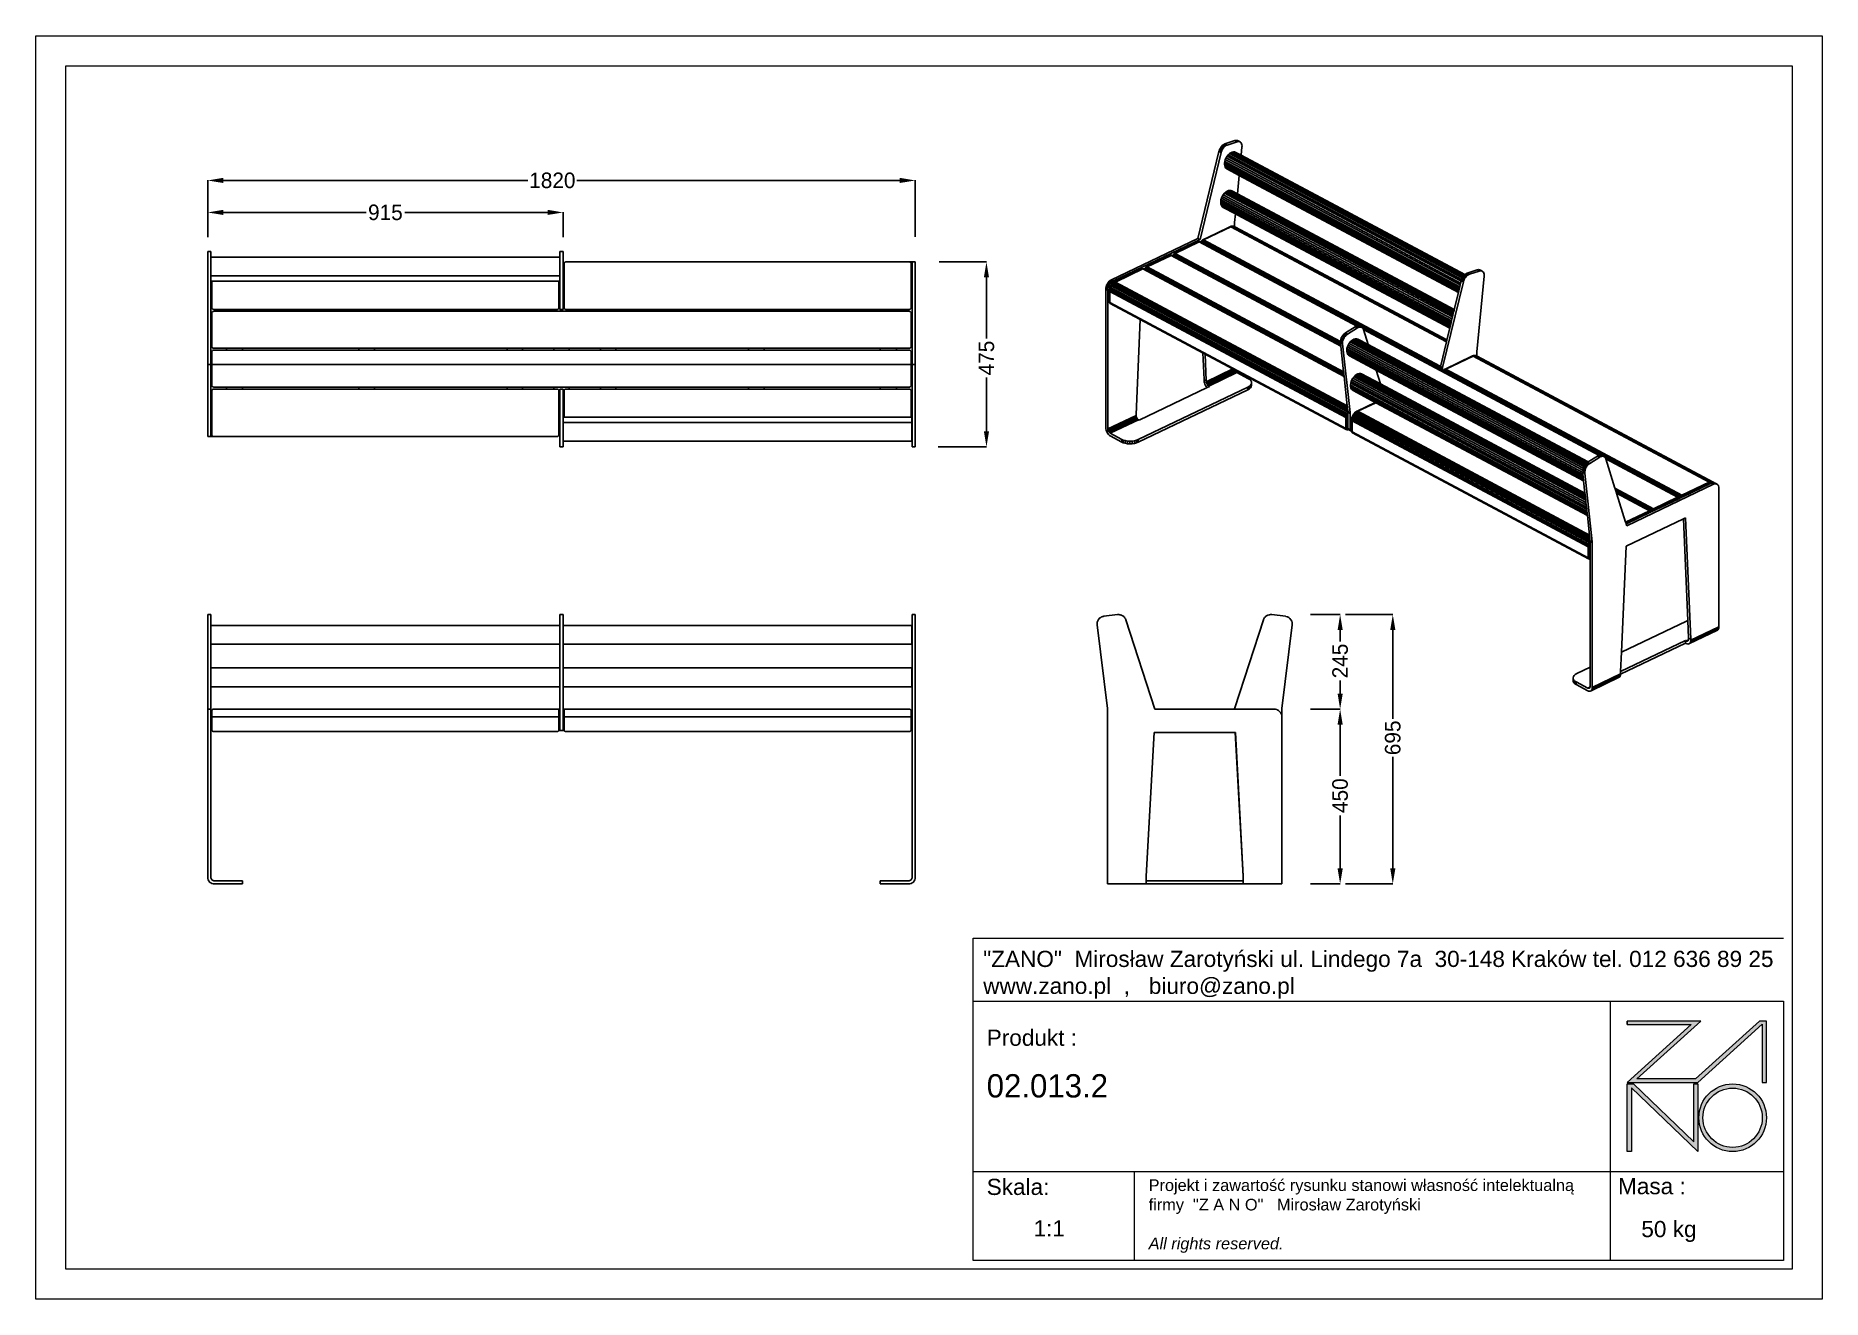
# Model space of a CAD drawing. Header units: millimetres. Extents: x 153 to 4750, y 92 to 3343.
import ezdxf

# ---------------------------------------------------------------- set-up
doc = ezdxf.new("R2010")
doc.units = ezdxf.units.MM
doc.header["$PDSIZE"] = -1
doc.layers.add('DIMS', color=1, linetype='Continuous')
doc.layers.add('tabelka', color=155, linetype='Continuous')
doc.styles.get("Standard").update_dxf_attribs({"font": 'Gothic.ttf'})
doc.dimstyles.new('ISO-25', dxfattribs={"dimtxt": 2.5, "dimasz": 2.5, "dimexe": 1.25, "dimexo": 0.625, "dimtad": 1, "dimtxsty": 'Standard', "dimcen": 2.5, "dimadec": 0, "dimazin": 0, "dimtfac": 1, "dimtmove": 0, "dimatfit": 3, "dimfxl": 1, "dimarcsym": 0})

msp = doc.modelspace()

# ---------------------------------------------------------------- blocks, each defined once
blk = doc.blocks.new('zano')
at = {"layer": 'Defpoints', "lineweight": 5}
for points in [[(6270.2, 3716.2), (6270.2, 3707.4), (6434.8, 3707.4), (6270.2, 3558.4), (6452.4, 3558.4), (6617.9, 3708.2), (6617.9, 3558.4), (6628.6, 3558.4), (6628.6, 3716.2), (6610.7, 3716.2), (6446.1, 3567.2), (6295.4, 3567.2), (6459.9, 3716.2), (6270.2, 3716.2), (6270.2, 3707.4)], [(6270.2, 3554.4), (6286.2, 3554.4), (6441.7, 3405.6), (6441.7, 3554.4), (6452.4, 3554.4), (6452.4, 3380.5), (6281, 3544.6), (6281, 3380.5), (6270.2, 3380.5)]]:
    blk.add_hatch(color=251, dxfattribs=at).paths.add_polyline_path(points)
h = blk.add_hatch(color=251, dxfattribs=at)
h.paths.add_polyline_path([(6454.7, 3467.4, 1), (6628.6, 3467.4, 1)])
h.paths.add_polyline_path([(6617.9, 3467.4, -1), (6465.4, 3467.4, -1)], flags=16)
at = {"layer": 'Defpoints', "color": 251, "lineweight": 5}
blk.add_lwpolyline([(6434.8, 3707.4), (6270.2, 3558.4), (6452.4, 3558.4), (6617.9, 3708.2), (6617.9, 3558.4), (6628.6, 3558.4), (6628.6, 3716.2), (6610.7, 3716.2), (6446.1, 3567.2), (6295.4, 3567.2), (6459.9, 3716.2), (6270.2, 3716.2), (6270.2, 3707.4), (6432.1, 3707.4)], dxfattribs=at)
for points in [[(6270.2, 3716.2), (6270.2, 3707.4), (6434.8, 3707.4), (6270.2, 3558.4), (6452.4, 3558.4), (6617.9, 3708.2), (6617.9, 3558.4), (6628.6, 3558.4), (6628.6, 3716.2), (6610.7, 3716.2), (6446.1, 3567.2), (6295.4, 3567.2), (6459.9, 3716.2), (6270.2, 3716.2), (6270.2, 3707.4)], [(6270.2, 3554.4), (6286.2, 3554.4), (6441.7, 3405.6), (6441.7, 3554.4), (6452.4, 3554.4), (6452.4, 3380.5), (6281, 3544.6), (6281, 3380.5), (6270.2, 3380.5)]]:
    blk.add_lwpolyline(points, close=True, dxfattribs=at)
for radius in [87, 76.3]:
    blk.add_circle((6541.7, 3467.4), radius, dxfattribs=at)
blk = doc.blocks.new('TABELA')
at = {"layer": 'tabelka', "lineweight": 5}
for p, q in [((4587.4, 3929.4), (6672.4, 3929.4)), ((4587.4, 3767.6), (4587.4, 3929.4)), ((4587.4, 3929.4), (6672.4, 3929.4)), ((6226.5, 3767.6), (6226.5, 3329)), ((4587.4, 3329), (6672.4, 3329)), ((5001.6, 3329), (5001.6, 3100.4)), ((6226.5, 3329), (6226.5, 3100.4))]:
    blk.add_line(p, q, dxfattribs=at)
blk.add_lwpolyline([(4587.4, 3767.6), (6672.4, 3767.6), (6672.4, 3100.4), (4587.4, 3100.4)], close=True, dxfattribs=at)
blk.add_blockref('zano', (0, 0))
at = {"layer": 'tabelka', "lineweight": 5, "attachment_point": 1}
for s, insert, char_height, width in [('{\\fArial|b0|i0|c238|p34;"ZANO"  Mirosław Zarotyński ul. Lindego 7a  30-148 Kraków tel. 012 636 89 25\\Pwww.zano.pl  ,   biuro@zano.pl}', (4613, 3896.9), 41.595, 2040.38), ('{\\fArial|b0|i0|c238|p34;Produkt : }', (4622, 3694.1), 41.595, 265.273), ('{\\fCentury Gothic|b0|i0|c238|p34;02.013.2}', (4622, 3579.5), 60, 849.376), ('{\\fArial|b0|i0|c238|p34;Skala: }', (4622, 3310.3), 41.595, 191.675), ('{\\fArial|b0|i0|c238|p34;Masa :}', (6246.7, 3312.2), 41.595, 200.457), ('{\\fArial|b0|i0|c238|p34;1:1}', (4742.5, 3203.5), 41.595, 42.482), ('{\\fArial|b0|i0|c238|p34;50 kg}', (6306.7, 3201.8), 41.595, 290.547)]:
    blk.add_mtext(s, dxfattribs=dict(at, insert=insert, char_height=char_height, width=width))
at = {"layer": 'tabelka', "color": 1, "lineweight": 5, "insert": (5038.9, 3308.9), "char_height": 30, "width": 1186.12, "attachment_point": 1}
blk.add_mtext('{\\fArial|b0|i0|c0|p34;Projekt i zawartość rysunku stanowi własność intelektualną firmy \\fArial|b0|i0|c238|p34; "Z A N O"   Mirosław Zarotyński\\fArial|b0|i1|c238|p34;\\P\\PAll rights reserved.}', dxfattribs=at)
blk = doc.blocks.new('*D17')
at = {"layer": 'Defpoints', "color": 0, "transparency": 16777216}
for p in [(2416.2, 2970.4), (595.2, 2823.8), (2416.2, 2824.8)]:
    blk.add_point(p, dxfattribs=at)
at = {"layer": 'DIMS', "color": 0, "lineweight": -2, "transparency": 16777216}
for p, q in [((595.2, 2824.3), (595.2, 2970.9)), ((635.2, 2970.4), (1419.3, 2970.4)), ((2376.2, 2970.4), (1545.1, 2970.4)), ((2416.2, 2825.3), (2416.2, 2970.9))]:
    blk.add_line(p, q, dxfattribs=at)
at = {"layer": 'DIMS', "color": 0, "transparency": 16777216}
for points in [[(635.2, 2977.1), (635.2, 2963.8), (595.2, 2970.4)], [(2376.2, 2977.1), (2376.2, 2963.8), (2416.2, 2970.4)]]:
    blk.add_solid(points, dxfattribs=at)
at = {"layer": 'DIMS', "color": 0, "transparency": 16777216, "insert": (1482.2, 2970.4), "char_height": 40, "attachment_point": 5}
blk.add_mtext('1820', dxfattribs=at)
blk = doc.blocks.new('*D19')
at = {"layer": 'Defpoints', "color": 0, "transparency": 16777216}
for p in [(1509.7, 2888.1), (595.2, 2824.3), (1509.7, 2824.3)]:
    blk.add_point(p, dxfattribs=at)
at = {"layer": 'DIMS', "color": 0, "lineweight": -2, "transparency": 16777216}
for p, q in [((595.2, 2824.8), (595.2, 2888.6)), ((635.2, 2888.1), (1002.8, 2888.1)), ((1469.7, 2888.1), (1102.2, 2888.1)), ((1509.7, 2824.8), (1509.7, 2888.6))]:
    blk.add_line(p, q, dxfattribs=at)
at = {"layer": 'DIMS', "color": 0, "transparency": 16777216}
for points in [[(635.2, 2894.8), (635.2, 2881.5), (595.2, 2888.1)], [(1469.7, 2894.8), (1469.7, 2881.5), (1509.7, 2888.1)]]:
    blk.add_solid(points, dxfattribs=at)
at = {"layer": 'DIMS', "color": 0, "transparency": 16777216, "insert": (1052.5, 2888.1), "char_height": 40, "attachment_point": 5}
blk.add_mtext('915', dxfattribs=at)
blk = doc.blocks.new('*D20')
at = {"layer": 'Defpoints', "color": 0, "transparency": 16777216}
for p in [(3522.6, 1853.4), (3522.6, 1160.3), (3645, 1160.3)]:
    blk.add_point(p, dxfattribs=at)
at = {"layer": 'DIMS', "color": 0, "lineweight": -2, "transparency": 16777216}
for p, q in [((3523.1, 1853.4), (3645.5, 1853.4)), ((3645, 1813.4), (3645, 1585.5)), ((3645, 1200.3), (3645, 1487.1)), ((3523.1, 1160.3), (3645.5, 1160.3))]:
    blk.add_line(p, q, dxfattribs=at)
at = {"layer": 'DIMS', "color": 0, "transparency": 16777216}
for points in [[(3638.4, 1813.4), (3651.7, 1813.4), (3645, 1853.4)], [(3638.4, 1200.3), (3651.7, 1200.3), (3645, 1160.3)]]:
    blk.add_solid(points, dxfattribs=at)
at = {"layer": 'DIMS', "color": 0, "transparency": 16777216, "insert": (3645, 1536.3), "char_height": 40, "attachment_point": 5, "rotation": 90}
blk.add_mtext('695', dxfattribs=at)
blk = doc.blocks.new('*D21')
at = {"layer": 'Defpoints', "color": 0, "transparency": 16777216}
for p in [(3433.1, 1853.4), (3433.1, 1610.3), (3509.5, 1610.3)]:
    blk.add_point(p, dxfattribs=at)
at = {"layer": 'DIMS', "color": 0, "lineweight": -2, "transparency": 16777216}
for p, q in [((3433.6, 1853.4), (3510, 1853.4)), ((3509.5, 1813.4), (3509.5, 1784.2)), ((3509.5, 1650.3), (3509.5, 1683.7)), ((3433.6, 1610.3), (3510, 1610.3))]:
    blk.add_line(p, q, dxfattribs=at)
at = {"layer": 'DIMS', "color": 0, "transparency": 16777216}
for points in [[(3502.9, 1813.4), (3516.2, 1813.4), (3509.5, 1853.4)], [(3502.9, 1650.3), (3516.2, 1650.3), (3509.5, 1610.3)]]:
    blk.add_solid(points, dxfattribs=at)
at = {"layer": 'DIMS', "color": 0, "transparency": 16777216, "insert": (3509.5, 1734), "char_height": 40, "attachment_point": 5, "rotation": 90}
blk.add_mtext('245', dxfattribs=at)
blk = doc.blocks.new('*D22')
at = {"layer": 'Defpoints', "color": 0, "transparency": 16777216}
for p in [(3433.1, 1610.3), (3433.1, 1160.3), (3509.5, 1160.3)]:
    blk.add_point(p, dxfattribs=at)
at = {"layer": 'DIMS', "color": 0, "lineweight": -2, "transparency": 16777216}
for p, q in [((3433.6, 1610.3), (3510, 1610.3)), ((3509.5, 1570.3), (3509.5, 1438.2)), ((3509.5, 1200.3), (3509.5, 1336.8)), ((3433.6, 1160.3), (3510, 1160.3))]:
    blk.add_line(p, q, dxfattribs=at)
at = {"layer": 'DIMS', "color": 0, "transparency": 16777216}
for points in [[(3502.9, 1570.3), (3516.2, 1570.3), (3509.5, 1610.3)], [(3502.9, 1200.3), (3516.2, 1200.3), (3509.5, 1160.3)]]:
    blk.add_solid(points, dxfattribs=at)
at = {"layer": 'DIMS', "color": 0, "transparency": 16777216, "insert": (3509.5, 1387.5), "char_height": 40, "attachment_point": 5, "rotation": 90}
blk.add_mtext('450', dxfattribs=at)
blk = doc.blocks.new('*D23')
at = {"layer": 'Defpoints', "color": 0, "transparency": 16777216}
for p in [(2476.9, 2760.7), (2474.8, 2284.9), (2599.3, 2284.9)]:
    blk.add_point(p, dxfattribs=at)
at = {"layer": 'DIMS', "color": 0, "lineweight": -2, "transparency": 16777216}
for p, q in [((2477.4, 2760.7), (2599.8, 2760.7)), ((2599.3, 2720.7), (2599.3, 2563.8)), ((2599.3, 2324.9), (2599.3, 2463.1)), ((2475.3, 2284.9), (2599.8, 2284.9))]:
    blk.add_line(p, q, dxfattribs=at)
at = {"layer": 'DIMS', "color": 0, "transparency": 16777216}
for points in [[(2592.7, 2720.7), (2606, 2720.7), (2599.3, 2760.7)], [(2592.7, 2324.9), (2606, 2324.9), (2599.3, 2284.9)]]:
    blk.add_solid(points, dxfattribs=at)
at = {"layer": 'DIMS', "color": 0, "transparency": 16777216, "insert": (2599.3, 2513.5), "char_height": 40, "attachment_point": 5, "rotation": 90}
blk.add_mtext('475', dxfattribs=at)

# ---------------------------------------------------------------- dimensions: what is measured, and where the dimension line sits
at = {"layer": 'DIMS'}
dim = msp.add_linear_dim(base=(2416.2, 2970.4), p1=(595.2, 2823.8), p2=(2416.2, 2824.8), text='1820', dimstyle='ISO-25', override={"dimtxt": 40, "dimasz": 40, "dimexe": 0.5, "dimexo": 0.5, "dimgap": 6, "dimtad": 0, "dimtih": 1, "dimtoh": 1, "dimdec": 0, "dimzin": 0, "dimadec": 2, "dimtfac": 2, "dimtdec": 1, "dimtzin": 0}, dxfattribs=at)
dim.commit()
dim.dimension.update_dxf_attribs({"geometry": '*D17', "text_midpoint": (1482.2, 2970.4), "dimtype": 160})
dim = msp.add_linear_dim(base=(1509.71311, 2888.12478), p1=(595.21307, 2824.32996), p2=(1509.71311, 2824.32996), dimstyle='ISO-25', override={"dimtxt": 40, "dimasz": 40, "dimexe": 0.5, "dimexo": 0.5, "dimgap": 6, "dimtad": 0, "dimtih": 1, "dimtoh": 1, "dimdec": 0, "dimzin": 0, "dimadec": 2, "dimtfac": 2, "dimtdec": 1, "dimtzin": 0}, dxfattribs=at)
dim.commit()
dim.dimension.update_dxf_attribs({"geometry": '*D19', "text_midpoint": (1052.46307, 2888.12478), "dimtype": 160})
for base, p1, p2, text, picture, middle in [((2599.3, 2284.9), (2476.9, 2760.7), (2474.8, 2284.9), '475', '*D23', (2599.3, 2513.5)), ((3509.5, 1610.3), (3433.1, 1853.4), (3433.1, 1610.3), '245', '*D21', (3509.5, 1734)), ((3645, 1160.3), (3522.6, 1853.4), (3522.6, 1160.3), '695', '*D20', (3645, 1536.3))]:
    dim = msp.add_linear_dim(base=base, p1=p1, p2=p2, angle=270, text=text, dimstyle='ISO-25', override={"dimtxt": 40, "dimasz": 40, "dimexe": 0.5, "dimexo": 0.5, "dimgap": 6, "dimtad": 0, "dimtih": 1, "dimtoh": 1, "dimdec": 0, "dimzin": 0, "dimadec": 2, "dimtfac": 2, "dimtdec": 1, "dimtzin": 0}, dxfattribs=at)
    dim.commit()
    dim.dimension.update_dxf_attribs({"geometry": picture, "text_midpoint": middle, "dimtype": 160, "text_rotation": 90})
dim = msp.add_linear_dim(base=(3509.5, 1160.3), p1=(3433.1, 1610.3), p2=(3433.1, 1160.3), angle=270, dimstyle='ISO-25', override={"dimtxt": 40, "dimasz": 40, "dimexe": 0.5, "dimexo": 0.5, "dimgap": 6, "dimtad": 0, "dimtih": 1, "dimtoh": 1, "dimdec": 0, "dimzin": 0, "dimadec": 2, "dimtfac": 2, "dimtdec": 1, "dimtzin": 0}, dxfattribs=at)
dim.commit()
dim.dimension.update_dxf_attribs({"geometry": '*D22', "text_midpoint": (3509.5, 1387.5), "dimtype": 160, "text_rotation": 90})

# ---------------------------------------------------------------- linework, layer by layer
for p, q in [((3143.6, 2821.4), (3197.7, 3045.2)), ((3203.2, 3042.2), (3149.1, 2818.4)), ((3197.7, 3045.2), (3198, 3046.3)), ((3203.2, 3042.2), (3197.7, 3045.2)), ((3198, 3046.3), (3199.3, 3050.1)), ((3198, 3046.3), (3203.5, 3043.4)), ((3199.3, 3050.1), (3201.2, 3053.7)), ((3199.3, 3050.1), (3204.8, 3047.1)), ((3201.2, 3053.7), (3203.5, 3057.1)), ((3201.2, 3053.7), (3206.7, 3050.8)), ((3203.5, 3043.4), (3203.2, 3042.2)), ((3203.5, 3057.1), (3206.1, 3059.9)), ((3203.5, 3057.1), (3209, 3054.1)), ((3204.8, 3047.1), (3203.5, 3043.4)), ((3206.7, 3050.8), (3204.8, 3047.1)), ((3206.1, 3059.9), (3208.8, 3062.1)), ((3206.1, 3059.9), (3211.6, 3057)), ((3209, 3054.1), (3206.7, 3050.8)), ((3208.8, 3062.1), (3211.5, 3063.7)), ((3208.8, 3062.1), (3214.3, 3059.2)), ((3211.6, 3057), (3209, 3054.1)), ((3211.5, 3063.7), (3213.2, 3064.4)), ((3211.5, 3063.7), (3217, 3060.8)), ((3214.3, 3059.2), (3211.6, 3057)), ((3213.2, 3064.4), (3238.8, 3072.9)), ((3218.7, 3061.5), (3213.2, 3064.4)), ((3217, 3060.8), (3214.3, 3059.2)), ((3218.7, 3061.5), (3217, 3060.8)), ((3221.7, 3036.2), (3218.6, 3032.5)), ((3244.3, 3070), (3218.7, 3061.5)), ((3225, 3039.3), (3221.7, 3036.2)), ((3221.7, 3036.2), (3822.2, 2715.9)), ((3228.3, 3041.5), (3225, 3039.3)), ((3225, 3039.3), (3823.9, 2719.7)), ((3231.5, 3043), (3228.3, 3041.5)), ((3228.3, 3041.5), (3825.8, 2722.8)), ((3234.7, 3043.6), (3231.5, 3043)), ((3231.5, 3043), (3827.4, 2725)), ((3237.8, 3043.6), (3234.7, 3043.6)), ((3234.7, 3043.6), (3828.9, 2726.6)), ((3240.7, 3042.6), (3237.8, 3043.6)), ((3237.8, 3043.6), (3829.9, 2727.6)), ((3238.8, 3072.9), (3239.7, 3073.2)), ((3244.3, 3070), (3238.8, 3072.9)), ((3239.7, 3073.2), (3242.4, 3073.5)), ((3245.2, 3070.2), (3239.7, 3073.2)), ((3240.7, 3042.6), (3254.8, 3035.1)), ((3242.4, 3073.5), (3245, 3073.2)), ((3247.9, 3070.6), (3242.4, 3073.5)), ((3245.2, 3070.2), (3244.3, 3070)), ((3245, 3073.2), (3247.3, 3072)), ((3250.5, 3070.2), (3245, 3073.2)), ((3247.9, 3070.6), (3245.2, 3070.2)), ((3252.8, 3069.1), (3247.3, 3072)), ((3250.5, 3070.2), (3247.9, 3070.6)), ((3252.8, 3069.1), (3250.5, 3070.2)), ((3254.7, 3067.3), (3252.8, 3069.1)), ((3256, 3064.8), (3254.7, 3067.3)), ((3254.8, 3035.1), (3256.9, 3056.8)), ((3254.8, 3035.1), (3830.4, 2728)), ((3256.8, 3062), (3256, 3064.8)), ((3257, 3058.9), (3256.8, 3062)), ((3257, 3058.9), (3256.9, 3056.8)), ((3212, 3015.5), (3211.9, 3011.6)), ((3211.9, 3011.6), (3815.5, 2689.5)), ((3211.9, 3011.6), (3212.4, 3007.9)), ((3212.7, 3019.5), (3212, 3015.5)), ((3212, 3015.5), (3816.3, 2693)), ((3212.4, 3007.9), (3814.8, 2686.5)), ((3212.4, 3007.9), (3213.7, 3004.5)), ((3214, 3023.9), (3212.7, 3019.5)), ((3212.7, 3019.5), (3817.3, 2696.9)), ((3213.7, 3004.5), (3814.2, 2684.1)), ((3213.7, 3004.5), (3215.6, 3001.8)), ((3216, 3028.3), (3214, 3023.9)), ((3214, 3023.9), (3818.4, 2701.4)), ((3215.6, 3001.8), (3813.8, 2682.6)), ((3215.6, 3001.8), (3218.1, 2999.9)), ((3218.6, 3032.5), (3216, 3028.3)), ((3216, 3028.3), (3819.6, 2706.3)), ((3218.1, 2999.9), (3249.7, 2983.1)), ((3218.6, 3032.5), (3820.8, 2711.2)), ((3218.6, 2942.7), (3215.2, 2940.4)), ((3221.8, 2944.1), (3218.6, 2942.7)), ((3218.6, 2942.7), (3801.5, 2631.7)), ((3224.9, 2944.8), (3221.8, 2944.1)), ((3221.8, 2944.1), (3802.2, 2634.4)), ((3224.9, 2944.8), (3802.7, 2636.5)), ((3228.1, 2944.7), (3224.9, 2944.8)), ((3228.1, 2944.7), (3803, 2637.9)), ((3231, 2943.7), (3228.1, 2944.7)), ((3231, 2943.7), (3245.1, 2936.2)), ((3245.1, 2936.2), (3249.7, 2983.1)), ((3249.7, 2983.1), (3813.7, 2682.1)), ((3202.3, 2916.6), (3202.2, 2912.7)), ((3202.2, 2912.7), (3793.2, 2597.4)), ((3202.2, 2912.7), (3202.7, 2909)), ((3202.9, 2920.6), (3202.3, 2916.6)), ((3202.3, 2916.6), (3794.1, 2600.8)), ((3202.7, 2909), (3792.5, 2594.3)), ((3202.7, 2909), (3203.9, 2905.7)), ((3204.3, 2925), (3202.9, 2920.6)), ((3202.9, 2920.6), (3795, 2604.7)), ((3203.9, 2905.7), (3791.9, 2591.9)), ((3203.9, 2905.7), (3205.9, 2902.9)), ((3206.3, 2929.4), (3204.3, 2925)), ((3204.3, 2925), (3796.1, 2609.2)), ((3205.9, 2902.9), (3791.6, 2590.4)), ((3205.9, 2902.9), (3208.4, 2901)), ((3208.9, 2933.6), (3206.3, 2929.4)), ((3206.3, 2929.4), (3797.3, 2614.1)), ((3208.4, 2901), (3239.9, 2884.2)), ((3211.9, 2937.4), (3208.9, 2933.6)), ((3208.9, 2933.6), (3798.5, 2619.1)), ((3215.2, 2940.4), (3211.9, 2937.4)), ((3211.9, 2937.4), (3799.6, 2623.8)), ((3215.2, 2940.4), (3800.7, 2628.1)), ((3245.1, 2936.2), (3803.2, 2638.4)), ((3226.4, 2851.4), (3156, 2817.7)), ((3227, 2851.5), (3156.6, 2817.8)), ((3227.7, 2851.4), (3157.2, 2817.7)), ((3228.3, 2851.1), (3157.9, 2817.4)), ((3226.4, 2851.4), (3228.9, 2852.4)), ((3227, 2851.5), (3226.4, 2851.4)), ((3227, 2851.5), (3229.6, 2852.5)), ((3227.7, 2851.4), (3227, 2851.5)), ((3227.7, 2851.4), (3230.3, 2852.4)), ((3228.3, 2851.1), (3227.7, 2851.4)), ((3228.3, 2851.1), (3230.9, 2852.1)), ((3783, 2555.1), (3228.3, 2851.1)), ((3229.6, 2852.5), (3228.9, 2852.4)), ((3229.6, 2852.5), (3232.3, 2852.8)), ((3230.3, 2852.4), (3229.6, 2852.5)), ((3233, 2852.7), (3230.3, 2852.4)), ((3230.9, 2852.1), (3230.3, 2852.4)), ((3230.9, 2852.1), (3233.6, 2852.5)), ((3783.5, 2557.3), (3230.9, 2852.1)), ((3233, 2852.7), (3232.3, 2852.8)), ((3233.6, 2852.5), (3233, 2852.7)), ((3235.6, 2852.4), (3233, 2852.7)), ((3233.6, 2852.5), (3236.2, 2852.1)), ((3783.9, 2558.9), (3233.6, 2852.5)), ((3236.2, 2852.1), (3235.6, 2852.4)), ((3784.1, 2559.8), (3236.2, 2852.1)), ((3236.2, 2852.1), (3237.6, 2851.4)), ((3237.6, 2859.8), (3237.8, 2861.9)), ((3237.6, 2859.8), (3237.6, 2851.4)), ((3237.6, 2851.4), (3238.5, 2851)), ((3237.8, 2861.9), (3239.9, 2884.2)), ((3784.2, 2559.9), (3238.5, 2851)), ((3239.9, 2884.2), (3791.4, 2589.9)), ((2920.7, 2714.7), (3143.6, 2821.4)), ((3149.1, 2818.4), (2926.2, 2711.7)), ((3145.1, 2812.5), (3083.4, 2783)), ((3145.7, 2812.6), (3084, 2783)), ((3146.3, 2812.5), (3084.6, 2782.9)), ((3147, 2812.2), (3085.3, 2782.7)), ((3149.1, 2818.4), (3143.6, 2821.4)), ((3145.1, 2812.5), (3145.6, 2812.7)), ((3145.7, 2812.6), (3145.1, 2812.5)), ((3146.3, 2812.8), (3145.6, 2812.7)), ((3145.7, 2812.6), (3146.3, 2812.8)), ((3146.3, 2812.5), (3145.7, 2812.6)), ((3146.3, 2812.8), (3146.9, 2812.9)), ((3147, 2812.7), (3146.3, 2812.8)), ((3146.3, 2812.5), (3147, 2812.7)), ((3147, 2812.2), (3146.3, 2812.5)), ((3147.7, 2812.8), (3146.9, 2812.9)), ((3147.7, 2812.8), (3147, 2812.7)), ((3147.6, 2812.4), (3147, 2812.7)), ((3147, 2812.2), (3147.6, 2812.4)), ((3552.7, 2595.7), (3147, 2812.2)), ((3147.6, 2812.4), (3148.3, 2812.5)), ((3553.6, 2595.9), (3147.6, 2812.4)), ((3148.3, 2812.5), (3147.7, 2812.8)), ((3148.3, 2812.7), (3147.7, 2812.8)), ((3149, 2812.5), (3148.3, 2812.7)), ((3148.3, 2812.5), (3149, 2812.5)), ((3554.2, 2596), (3148.3, 2812.5)), ((3149, 2812.5), (3149.5, 2812.2)), ((3152.9, 2810.4), (3149.5, 2812.2)), ((3152.9, 2813.7), (3153, 2814.4)), ((3152.9, 2813.2), (3152.9, 2813.7)), ((3153, 2813.3), (3152.9, 2813.7)), ((3152.9, 2812.7), (3153, 2813.3)), ((3152.9, 2810.4), (3152.9, 2813.2)), ((3152.9, 2812.7), (3152.9, 2813.2)), ((3152.9, 2810.4), (3152.9, 2812.7)), ((3153.2, 2812.2), (3152.9, 2812.7)), ((3152.9, 2810.4), (3152.9, 2810.4)), ((3153.2, 2810.2), (3152.9, 2810.4)), ((3153, 2814.4), (3153.3, 2815)), ((3153.2, 2814.1), (3153, 2814.4)), ((3153, 2813.3), (3153.2, 2814.1)), ((3153.3, 2812.9), (3153, 2813.3)), ((3153.2, 2814.1), (3153.4, 2814.9)), ((3153.5, 2813.8), (3153.2, 2814.1)), ((3153.2, 2812.2), (3153.3, 2812.9)), ((3153.2, 2810.2), (3153.2, 2812.2)), ((3153.7, 2811.7), (3153.2, 2812.2)), ((3153.7, 2810), (3153.2, 2810.2)), ((3153.3, 2815.1), (3153.6, 2815.6)), ((3153.3, 2815), (3153.3, 2815.1)), ((3153.4, 2814.9), (3153.3, 2815)), ((3153.3, 2812.9), (3153.5, 2813.8)), ((3153.7, 2812.5), (3153.3, 2812.9)), ((3153.4, 2814.9), (3153.8, 2815.6)), ((3153.8, 2814.6), (3153.4, 2814.9)), ((3153.5, 2813.8), (3153.8, 2814.6)), ((3153.9, 2813.4), (3153.5, 2813.8)), ((3153.6, 2815.7), (3154, 2816.3)), ((3153.6, 2815.7), (3153.6, 2815.6)), ((3153.8, 2815.6), (3153.6, 2815.7)), ((3153.9, 2813.4), (3153.7, 2812.5)), ((3153.7, 2811.7), (3153.7, 2812.5)), ((3154.3, 2812.2), (3153.7, 2812.5)), ((3153.7, 2810), (3153.7, 2811.7)), ((3154.2, 2811.4), (3153.7, 2811.7)), ((3154.2, 2809.7), (3153.7, 2810)), ((3153.8, 2815.6), (3154.3, 2816.3)), ((3154.2, 2815.5), (3153.8, 2815.6)), ((3153.8, 2814.6), (3154.2, 2815.5)), ((3154.2, 2814.3), (3153.8, 2814.6)), ((3154.2, 2814.3), (3153.9, 2813.4)), ((3154.5, 2813.1), (3153.9, 2813.4)), ((3154, 2816.3), (3154.5, 2816.8)), ((3154.3, 2816.3), (3154, 2816.3)), ((3154.2, 2815.5), (3154.7, 2816.3)), ((3154.7, 2815.2), (3154.2, 2815.5)), ((3154.7, 2815.2), (3154.2, 2814.3)), ((3154.8, 2814), (3154.2, 2814.3)), ((3154.2, 2811.4), (3154.3, 2812.2)), ((3559.2, 2595.3), (3154.2, 2811.4)), ((3154.2, 2811.4), (3154.2, 2809.7)), ((3554.6, 2596), (3154.2, 2809.7)), ((3154.3, 2816.3), (3154.9, 2816.9)), ((3154.7, 2816.3), (3154.3, 2816.3)), ((3154.3, 2812.2), (3154.5, 2813.1)), ((3154.3, 2812.2), (3761.9, 2488)), ((3154.5, 2816.8), (3155, 2817.2)), ((3154.9, 2816.9), (3154.5, 2816.8)), ((3154.5, 2813.1), (3154.8, 2814)), ((3154.5, 2813.1), (3762.1, 2488.9)), ((3154.7, 2816.3), (3155.4, 2816.9)), ((3155.3, 2816.1), (3154.7, 2816.3)), ((3155.3, 2816.1), (3154.7, 2815.2)), ((3155.3, 2814.9), (3154.7, 2815.2)), ((3154.8, 2814), (3155.3, 2814.9)), ((3154.8, 2814), (3762.4, 2489.8)), ((3154.9, 2816.9), (3155.4, 2817.4)), ((3155.4, 2816.9), (3154.9, 2816.9)), ((3155.4, 2817.5), (3155, 2817.2)), ((3155, 2817.2), (3155.4, 2817.4)), ((3155.9, 2816.8), (3155.3, 2816.1)), ((3155.9, 2815.8), (3155.3, 2816.1)), ((3155.3, 2814.9), (3155.9, 2815.8)), ((3155.3, 2814.9), (3762.9, 2490.7)), ((3155.4, 2817.5), (3156, 2817.7)), ((3156, 2817.7), (3155.4, 2817.4)), ((3155.4, 2817.4), (3156, 2817.4)), ((3155.4, 2816.9), (3156, 2817.4)), ((3155.9, 2816.8), (3155.4, 2816.9)), ((3156.6, 2817.3), (3155.9, 2816.8)), ((3156.5, 2816.5), (3155.9, 2816.8)), ((3155.9, 2815.8), (3156.5, 2816.5)), ((3155.9, 2815.8), (3763.5, 2491.6)), ((3156, 2817.7), (3156.6, 2817.8)), ((3156.6, 2817.8), (3156, 2817.4)), ((3156, 2817.4), (3156.6, 2817.3)), ((3156.5, 2816.5), (3157.2, 2817)), ((3156.5, 2816.5), (3764.1, 2492.3)), ((3156.6, 2817.8), (3157.2, 2817.7)), ((3157.2, 2817.7), (3156.6, 2817.3)), ((3157.2, 2817), (3156.6, 2817.3)), ((3157.2, 2817.7), (3157.9, 2817.4)), ((3157.2, 2817), (3157.9, 2817.4)), ((3157.2, 2817), (3764.8, 2492.9)), ((3157.9, 2817.4), (3765.4, 2493.2)), ((595.2, 2787.2), (595.2, 2787.4)), ((595.2, 2787.4), (603.2, 2787.4)), ((595.2, 2787), (595.2, 2787.2)), ((595.2, 2786), (595.2, 2787)), ((595.2, 2784.1), (595.2, 2786)), ((595.2, 2781.5), (595.2, 2784.1)), ((595.2, 2778.3), (595.2, 2781.5)), ((595.2, 2774.7), (595.2, 2778.3)), ((595.2, 2771), (595.2, 2774.7)), ((595.2, 2769.8), (595.2, 2771)), ((595.2, 2734.6), (595.2, 2769.8)), ((603.2, 2787.4), (603.2, 2787.2)), ((603.2, 2787.2), (603.2, 2787)), ((603.2, 2787), (603.2, 2786)), ((603.2, 2786), (603.2, 2784.1)), ((603.2, 2784.1), (603.2, 2781.5)), ((603.2, 2781.5), (603.2, 2778.3)), ((603.2, 2778.3), (603.2, 2774.7)), ((603.2, 2774.7), (603.2, 2771)), ((603.2, 2771), (603.2, 2769.8)), ((603.2, 2760.7), (603.2, 2769.8)), ((603.4, 2760.7), (603.2, 2760.7)), ((603.2, 2760.7), (603.2, 2740.7)), ((603.4, 2760.7), (603.7, 2760.7)), ((603.7, 2772.9), (1501.2, 2772.9)), ((603.7, 2772.9), (603.7, 2772.2)), ((603.7, 2772.2), (603.7, 2770.5)), ((603.7, 2767.9), (603.7, 2770.5)), ((603.7, 2767.9), (603.7, 2764.4)), ((603.7, 2764.4), (603.7, 2760.7)), ((603.7, 2760.7), (603.7, 2760.4)), ((603.7, 2756.1), (603.7, 2760.4)), ((1501.2, 2772.2), (1501.2, 2772.9)), ((1501.2, 2772.2), (1501.2, 2770.5)), ((1501.2, 2770.5), (1501.2, 2767.9)), ((1501.2, 2767.9), (1501.2, 2764.4)), ((1501.2, 2764.4), (1501.2, 2760.4)), ((1501.2, 2760.4), (1501.2, 2756.1)), ((1501.7, 2787.2), (1501.7, 2787.4)), ((1501.7, 2787.4), (1509.7, 2787.4)), ((1501.7, 2787), (1501.7, 2787.2)), ((1501.7, 2787), (1501.7, 2786)), ((1501.7, 2786), (1501.7, 2784.1)), ((1501.7, 2784.1), (1501.7, 2781.5)), ((1501.7, 2781.5), (1501.7, 2778.3)), ((1501.7, 2778.3), (1501.7, 2774.7)), ((1501.7, 2774.7), (1501.7, 2771)), ((1501.7, 2771), (1501.7, 2769.8)), ((1501.7, 2769.8), (1501.7, 2740.7)), ((1509.7, 2787.4), (1509.7, 2787.2)), ((1509.7, 2787.2), (1509.7, 2787)), ((1509.7, 2786), (1509.7, 2787)), ((1509.7, 2784.1), (1509.7, 2786)), ((1509.7, 2781.5), (1509.7, 2784.1)), ((1509.7, 2778.3), (1509.7, 2781.5)), ((1509.7, 2774.7), (1509.7, 2778.3)), ((1509.7, 2771), (1509.7, 2774.7)), ((1509.7, 2769.8), (1509.7, 2771)), ((1509.7, 2769.8), (1509.7, 2740.7)), ((1513, 2758.4), (1513.7, 2759.2)), ((1513.7, 2759.2), (1514.5, 2759.8)), ((1514.5, 2759.8), (1515.4, 2760.3)), ((1515.4, 2760.3), (1516.3, 2760.6)), ((1516.3, 2760.6), (1517.2, 2760.7)), ((1517.2, 2760.7), (2400.7, 2760.7)), ((2400.7, 2760.7), (2400.9, 2760.7)), ((2400.9, 2760.7), (2401.6, 2760.6)), ((2400.9, 2760.7), (2402.5, 2760.7)), ((2401.6, 2760.6), (2402.5, 2760.3)), ((2402.5, 2760.7), (2404.1, 2760.7)), ((2402.5, 2760.3), (2402.6, 2760.3)), ((2402.6, 2760.3), (2403.4, 2759.8)), ((2403.4, 2759.8), (2404.1, 2759.3)), ((2404.1, 2760.7), (2405.6, 2760.7)), ((2404.1, 2759.3), (2404.2, 2759.2)), ((2404.2, 2759.2), (2404.9, 2758.4)), ((2405.6, 2760.7), (2406.7, 2760.7)), ((2406.7, 2760.7), (2407.6, 2760.7)), ((2407.6, 2760.7), (2408.1, 2760.7)), ((2408.1, 2760.7), (2408.2, 2760.7)), ((2408.2, 2760.3), (2408.2, 2760.7)), ((2408.2, 2760.7), (2415.9, 2760.7)), ((2408.2, 2759.3), (2408.2, 2760.3)), ((2408.2, 2757.4), (2408.2, 2759.3)), ((2416.2, 2760.7), (2415.9, 2760.7)), ((2416.2, 2760.7), (2416.2, 2760.3)), ((2416.2, 2760.3), (2416.2, 2759.1)), ((2416.2, 2759.1), (2416.2, 2757.3)), ((3072.5, 2777.7), (3010.8, 2748.2)), ((3073.1, 2777.8), (3011.4, 2748.3)), ((3073.7, 2777.7), (3012, 2748.2)), ((3074.4, 2777.4), (3012.7, 2747.9)), ((3072.5, 2777.7), (3073, 2778)), ((3073.1, 2777.8), (3072.5, 2777.7)), ((3073.7, 2778), (3073, 2778)), ((3073.1, 2777.8), (3073.7, 2778)), ((3073.7, 2777.7), (3073.1, 2777.8)), ((3073.7, 2778), (3074.3, 2778.1)), ((3074.4, 2778), (3073.7, 2778)), ((3073.7, 2777.7), (3074.4, 2778)), ((3074.4, 2777.4), (3073.7, 2777.7)), ((3075.1, 2778), (3074.3, 2778.1)), ((3075, 2777.7), (3074.4, 2778)), ((3075.1, 2778), (3074.4, 2778)), ((3074.4, 2777.4), (3075, 2777.7)), ((3511.2, 2544.4), (3074.4, 2777.4)), ((3075, 2777.7), (3075.7, 2777.8)), ((3075, 2777.7), (3511.1, 2545)), ((3075.7, 2777.8), (3075.1, 2778)), ((3075.7, 2778), (3075.1, 2778)), ((3076.4, 2777.7), (3075.7, 2778)), ((3075.7, 2777.8), (3076.4, 2777.7)), ((3075.7, 2777.8), (3511.1, 2545.5)), ((3076.4, 2777.7), (3076.9, 2777.4)), ((3076.9, 2777.4), (3080.3, 2775.6)), ((3080.3, 2779), (3080.4, 2779.6)), ((3080.3, 2778.4), (3080.3, 2779)), ((3080.4, 2778.6), (3080.3, 2779)), ((3080.3, 2777.9), (3080.4, 2778.6)), ((3080.3, 2775.6), (3080.3, 2778.4)), ((3080.3, 2777.9), (3080.3, 2778.4)), ((3080.3, 2775.6), (3080.3, 2777.9)), ((3080.6, 2777.4), (3080.3, 2777.9)), ((3080.3, 2775.6), (3080.3, 2775.6)), ((3080.3, 2775.6), (3080.6, 2775.4)), ((3080.4, 2779.6), (3080.7, 2780.3)), ((3080.6, 2779.3), (3080.4, 2779.6)), ((3080.4, 2778.6), (3080.6, 2779.3)), ((3080.7, 2778.2), (3080.4, 2778.6)), ((3080.6, 2779.3), (3080.8, 2780.1)), ((3080.9, 2779), (3080.6, 2779.3)), ((3080.6, 2777.4), (3080.7, 2778.2)), ((3080.6, 2775.4), (3080.6, 2777.4)), ((3081.1, 2777), (3080.6, 2777.4)), ((3080.6, 2775.4), (3081.1, 2775.2)), ((3080.7, 2780.4), (3081, 2780.9)), ((3080.7, 2780.3), (3080.7, 2780.4)), ((3080.8, 2780.1), (3080.7, 2780.3)), ((3080.7, 2778.2), (3080.9, 2779)), ((3081.1, 2777.8), (3080.7, 2778.2)), ((3080.8, 2780.1), (3081.2, 2780.9)), ((3081.2, 2779.9), (3080.8, 2780.1)), ((3080.9, 2779), (3081.2, 2779.9)), ((3081.3, 2778.7), (3080.9, 2779)), ((3081, 2780.9), (3081.4, 2781.5)), ((3081, 2780.9), (3081, 2780.9)), ((3081.2, 2780.9), (3081, 2780.9)), ((3081.3, 2778.7), (3081.1, 2777.8)), ((3081.1, 2777), (3081.1, 2777.8)), ((3081.7, 2777.4), (3081.1, 2777.8)), ((3081.1, 2775.2), (3081.1, 2777)), ((3081.6, 2776.6), (3081.1, 2777)), ((3081.1, 2775.2), (3081.6, 2774.9)), ((3081.2, 2780.9), (3081.7, 2781.6)), ((3081.6, 2780.7), (3081.2, 2780.9)), ((3081.2, 2779.9), (3081.6, 2780.7)), ((3081.6, 2779.6), (3081.2, 2779.9)), ((3081.6, 2779.6), (3081.3, 2778.7)), ((3081.9, 2778.3), (3081.3, 2778.7)), ((3081.4, 2781.5), (3081.9, 2782)), ((3081.7, 2781.6), (3081.4, 2781.5)), ((3081.6, 2780.7), (3082.1, 2781.5)), ((3082.1, 2780.5), (3081.6, 2780.7)), ((3082.1, 2780.5), (3081.6, 2779.6)), ((3082.2, 2779.3), (3081.6, 2779.6)), ((3081.6, 2776.6), (3081.7, 2777.4)), ((3510.8, 2547.6), (3081.6, 2776.6)), ((3081.6, 2776.6), (3081.6, 2774.9)), ((3081.6, 2774.9), (3511, 2545.8)), ((3081.7, 2781.6), (3082.3, 2782.2)), ((3082.1, 2781.5), (3081.7, 2781.6)), ((3081.7, 2777.4), (3081.9, 2778.3)), ((3081.7, 2777.4), (3510.7, 2548.5)), ((3081.9, 2782), (3082.4, 2782.4)), ((3082.3, 2782.2), (3081.9, 2782)), ((3081.9, 2778.3), (3082.2, 2779.3)), ((3081.9, 2778.3), (3510.6, 2549.6)), ((3082.1, 2781.5), (3082.8, 2782.2)), ((3082.7, 2781.3), (3082.1, 2781.5)), ((3082.7, 2781.3), (3082.1, 2780.5)), ((3082.7, 2780.2), (3082.1, 2780.5)), ((3082.2, 2779.3), (3082.7, 2780.2)), ((3082.2, 2779.3), (3510.5, 2550.8)), ((3082.3, 2782.2), (3082.8, 2782.6)), ((3082.8, 2782.2), (3082.3, 2782.2)), ((3082.8, 2782.7), (3082.4, 2782.4)), ((3082.4, 2782.4), (3082.8, 2782.6)), ((3083.3, 2782), (3082.7, 2781.3)), ((3083.3, 2781), (3082.7, 2781.3)), ((3082.7, 2780.2), (3083.3, 2781)), ((3082.7, 2780.2), (3510.3, 2552)), ((3082.8, 2782.7), (3083.4, 2783)), ((3083.4, 2783), (3082.8, 2782.6)), ((3082.8, 2782.6), (3083.4, 2782.7)), ((3082.8, 2782.2), (3083.4, 2782.7)), ((3083.3, 2782), (3082.8, 2782.2)), ((3084, 2782.5), (3083.3, 2782)), ((3083.9, 2781.7), (3083.3, 2782)), ((3083.3, 2781), (3083.9, 2781.7)), ((3083.3, 2781), (3510.2, 2553.2)), ((3083.4, 2783), (3084, 2783)), ((3084, 2783), (3083.4, 2782.7)), ((3083.4, 2782.7), (3084, 2782.5)), ((3083.9, 2781.7), (3084.6, 2782.3)), ((3083.9, 2781.7), (3510.2, 2554.3)), ((3084, 2783), (3084.6, 2782.9)), ((3084.6, 2782.9), (3084, 2782.5)), ((3084.6, 2782.3), (3084, 2782.5)), ((3084.6, 2782.9), (3085.3, 2782.7)), ((3084.6, 2782.3), (3085.3, 2782.7)), ((3084.6, 2782.3), (3510.2, 2555.2)), ((3085.3, 2782.7), (3510.3, 2555.9)), ((595.2, 2732.2), (595.2, 2734.6)), ((595.2, 2728.6), (595.2, 2732.2)), ((595.2, 2724.8), (595.2, 2728.6)), ((595.2, 2721.2), (595.2, 2724.8)), ((595.2, 2718), (595.2, 2721.2)), ((595.2, 2715.4), (595.2, 2718)), ((595.2, 2713.6), (595.2, 2715.4)), ((595.2, 2713.2), (595.2, 2713.6)), ((595.2, 2638.7), (595.2, 2713.2)), ((603.2, 2740.7), (603.4, 2740.7)), ((603.2, 2740.7), (603.2, 2734.6)), ((603.2, 2734.6), (603.2, 2732.2)), ((603.2, 2732.2), (603.2, 2728.6)), ((603.2, 2728.6), (603.2, 2724.8)), ((603.2, 2724.8), (603.2, 2721.2)), ((603.2, 2721.2), (603.2, 2718)), ((603.2, 2718), (603.2, 2715.4)), ((603.2, 2715.4), (603.2, 2713.6)), ((603.2, 2713.6), (603.2, 2713.2)), ((603.2, 2713.2), (603.2, 2705.7)), ((603.4, 2740.7), (603.7, 2740.7)), ((603.7, 2751.8), (603.7, 2756.1)), ((603.7, 2747.4), (603.7, 2751.8)), ((603.7, 2742.7), (603.7, 2747.4)), ((603.7, 2742.7), (603.7, 2740.7)), ((603.7, 2738.2), (603.7, 2740.7)), ((603.7, 2734), (603.7, 2738.2)), ((603.7, 2734), (603.7, 2730.4)), ((603.7, 2730.4), (603.7, 2727.6)), ((603.7, 2725.8), (603.7, 2727.6)), ((603.7, 2725.8), (603.7, 2724.9)), ((603.7, 2724.9), (603.7, 2724.7)), ((603.7, 2724.7), (1501.2, 2724.7)), ((603.7, 2724.7), (603.7, 2720.6)), ((603.7, 2720.6), (603.7, 2717)), ((603.7, 2717), (603.7, 2714.2)), ((603.7, 2712.4), (603.7, 2714.2)), ((1501.2, 2756.1), (1501.2, 2751.8)), ((1501.2, 2747.4), (1501.2, 2751.8)), ((1501.2, 2742.7), (1501.2, 2747.4)), ((1501.2, 2742.7), (1501.2, 2740.7)), ((1501.2, 2740.7), (1501.7, 2740.7)), ((1501.2, 2738.2), (1501.2, 2740.7)), ((1501.2, 2738.2), (1501.2, 2734)), ((1501.2, 2734), (1501.2, 2730.4)), ((1501.2, 2730.4), (1501.2, 2727.6)), ((1501.2, 2727.6), (1501.2, 2725.8)), ((1501.2, 2724.9), (1501.2, 2725.8)), ((1501.2, 2724.7), (1501.2, 2724.9)), ((1501.2, 2724.7), (1501.2, 2720.6)), ((1501.2, 2720.6), (1501.2, 2717)), ((1501.2, 2717), (1501.2, 2714.2)), ((1501.2, 2714.2), (1501.2, 2713.9)), ((1501.2, 2713.8), (1501.2, 2713.9)), ((1501.2, 2713.8), (1501.2, 2712.4)), ((1501.7, 2740.7), (1501.7, 2734.6)), ((1501.7, 2734.6), (1501.7, 2732.2)), ((1501.7, 2732.2), (1501.7, 2728.6)), ((1501.7, 2728.6), (1501.7, 2724.8)), ((1501.7, 2724.8), (1501.7, 2721.2)), ((1501.7, 2721.2), (1501.7, 2718)), ((1501.7, 2718), (1501.7, 2715.4)), ((1501.7, 2715.4), (1501.7, 2713.9)), ((1501.7, 2713.9), (1501.7, 2713.8)), ((1501.7, 2713.8), (1501.7, 2713.6)), ((1501.7, 2713.6), (1501.7, 2713.2)), ((1501.7, 2713.2), (1501.7, 2705.7)), ((1509.7, 2734.6), (1509.7, 2740.7)), ((1509.7, 2740.7), (1512.2, 2740.7)), ((1509.7, 2731.4), (1509.7, 2734.6)), ((1509.7, 2728), (1509.7, 2731.4)), ((1509.7, 2724.6), (1509.7, 2728)), ((1509.7, 2721.4), (1509.7, 2724.6)), ((1509.7, 2718.6), (1509.7, 2721.4)), ((1509.7, 2716.2), (1509.7, 2718.6)), ((1509.7, 2714.4), (1509.7, 2716.2)), ((1509.7, 2714), (1509.7, 2714.4)), ((1509.7, 2713.8), (1509.7, 2714)), ((1509.7, 2713.2), (1509.7, 2713.8)), ((1509.7, 2705.7), (1509.7, 2713.2)), ((1512.2, 2755.7), (1512.3, 2756.3)), ((1512.2, 2755.7), (1512.2, 2754.6)), ((1512.2, 2753.2), (1512.2, 2754.6)), ((1512.2, 2751.3), (1512.2, 2753.2)), ((1512.2, 2748.9), (1512.2, 2751.3)), ((1512.2, 2746.2), (1512.2, 2748.9)), ((1512.2, 2743.4), (1512.2, 2746.2)), ((1512.2, 2740.7), (1512.2, 2743.4)), ((1512.3, 2740.7), (1512.2, 2740.7)), ((1512.2, 2714), (1512.2, 2740.7)), ((1512.2, 2713.9), (1512.2, 2714)), ((1512.2, 2705.7), (1512.2, 2713.9)), ((1512.3, 2756.6), (1512.6, 2757.5)), ((1512.3, 2756.6), (1512.3, 2756.3)), ((1512.6, 2757.5), (1513, 2758.4)), ((2404.9, 2758.4), (2405.4, 2757.5)), ((2405.4, 2757.5), (2405.6, 2756.7)), ((2405.6, 2740.7), (2405.4, 2740.7)), ((2405.6, 2756.7), (2405.6, 2756.6)), ((2405.6, 2756.3), (2405.6, 2756.6)), ((2405.6, 2756.3), (2405.7, 2755.7)), ((2405.7, 2740.7), (2405.6, 2740.7)), ((2405.6, 2740.7), (2405.6, 2740.7)), ((2405.7, 2755.7), (2405.7, 2754.6)), ((2405.7, 2754.6), (2405.7, 2753.2)), ((2405.7, 2753.2), (2405.7, 2751.3)), ((2405.7, 2751.3), (2405.7, 2748.9)), ((2405.7, 2748.9), (2405.7, 2746.2)), ((2405.7, 2746.2), (2405.7, 2743.4)), ((2405.7, 2743.4), (2405.7, 2740.7)), ((2405.7, 2740.7), (2405.7, 2705.7)), ((2405.7, 2740.7), (2406.7, 2740.6)), ((2406.7, 2740.6), (2407.6, 2740.6)), ((2407.6, 2740.6), (2408.1, 2740.7)), ((2408.1, 2740.7), (2408.2, 2740.7)), ((2408.2, 2754.8), (2408.2, 2757.4)), ((2408.2, 2751.6), (2408.2, 2754.8)), ((2408.2, 2748), (2408.2, 2751.6)), ((2408.2, 2744.3), (2408.2, 2748)), ((2408.2, 2740.7), (2408.2, 2744.3)), ((2408.2, 2705.7), (2408.2, 2740.7)), ((2416.2, 2757.3), (2416.2, 2754.8)), ((2416.2, 2754.8), (2416.2, 2751.8)), ((2416.2, 2751.8), (2416.2, 2748.3)), ((2416.2, 2748.3), (2416.2, 2744.5)), ((2416.2, 2744.5), (2416.2, 2740.7)), ((2416.2, 2433.7), (2416.2, 2740.7)), ((2915.3, 2710.9), (2918, 2713.1)), ((2918, 2713.1), (2920.7, 2714.7)), ((2918, 2713.1), (2923.5, 2710.2)), ((2926.2, 2711.7), (2920.7, 2714.7)), ((2999.9, 2743), (2929.5, 2709.3)), ((3000.5, 2743.1), (2930.1, 2709.3)), ((3001.1, 2743), (2930.7, 2709.2)), ((3001.8, 2742.7), (2931.3, 2709)), ((2999.9, 2743), (3000.4, 2743.2)), ((2999.9, 2743), (3000.5, 2743.1)), ((3001.1, 2743.3), (3000.4, 2743.2)), ((3000.5, 2743.1), (3001.1, 2743.3)), ((3000.5, 2743.1), (3001.1, 2743)), ((3001.7, 2743.4), (3001.1, 2743.3)), ((3001.8, 2743.2), (3001.1, 2743.3)), ((3001.1, 2743), (3001.8, 2743.2)), ((3001.1, 2743), (3001.8, 2742.7)), ((3001.7, 2743.4), (3002.5, 2743.3)), ((3002.5, 2743.3), (3001.8, 2743.2)), ((3002.4, 2742.9), (3001.8, 2743.2)), ((3002.4, 2742.9), (3001.8, 2742.7)), ((3519.7, 2466.4), (3001.8, 2742.7)), ((3003.1, 2743), (3002.4, 2742.9)), ((3519.6, 2467), (3002.4, 2742.9)), ((3003.1, 2743), (3002.5, 2743.3)), ((3003.1, 2743.2), (3002.5, 2743.3)), ((3003.8, 2742.9), (3003.1, 2743.2)), ((3519.5, 2467.5), (3003.1, 2743)), ((3003.8, 2742.9), (3003.1, 2743)), ((3004.3, 2742.7), (3003.8, 2742.9)), ((3007.7, 2740.9), (3004.3, 2742.7)), ((3007.7, 2744.2), (3007.8, 2744.9)), ((3007.7, 2743.7), (3007.7, 2744.2)), ((3007.8, 2743.8), (3007.7, 2744.2)), ((3007.7, 2743.1), (3007.8, 2743.8)), ((3007.7, 2743.1), (3007.7, 2743.7)), ((3007.7, 2743.7), (3007.7, 2740.9)), ((3008, 2742.6), (3007.7, 2743.1)), ((3007.7, 2743.1), (3007.7, 2740.8)), ((3007.7, 2740.8), (3007.7, 2740.9)), ((3008, 2740.7), (3007.7, 2740.8)), ((3007.8, 2744.9), (3008.1, 2745.5)), ((3008, 2744.6), (3007.8, 2744.9)), ((3007.8, 2743.8), (3008, 2744.6)), ((3008.1, 2743.4), (3007.8, 2743.8)), ((3008, 2744.6), (3008.2, 2745.4)), ((3008.3, 2744.2), (3008, 2744.6)), ((3008, 2742.6), (3008.1, 2743.4)), ((3008.5, 2742.2), (3008, 2742.6)), ((3008, 2742.6), (3008, 2740.7)), ((3008.5, 2740.5), (3008, 2740.7)), ((3008.1, 2745.6), (3008.4, 2746.1)), ((3008.1, 2745.5), (3008.1, 2745.6)), ((3008.2, 2745.4), (3008.1, 2745.5)), ((3008.1, 2743.4), (3008.3, 2744.2)), ((3008.5, 2743), (3008.1, 2743.4)), ((3008.2, 2745.4), (3008.6, 2746.1)), ((3008.6, 2745.1), (3008.2, 2745.4)), ((3008.3, 2744.2), (3008.6, 2745.1)), ((3008.7, 2743.9), (3008.3, 2744.2)), ((3008.4, 2746.2), (3008.8, 2746.8)), ((3008.4, 2746.2), (3008.4, 2746.1)), ((3008.6, 2746.1), (3008.4, 2746.2)), ((3008.7, 2743.9), (3008.5, 2743)), ((3008.5, 2742.2), (3008.5, 2743)), ((3009.1, 2742.7), (3008.5, 2743)), ((3009, 2741.9), (3008.5, 2742.2)), ((3008.5, 2742.2), (3008.5, 2740.5)), ((3009, 2740.2), (3008.5, 2740.5)), ((3008.6, 2746.1), (3009.1, 2746.8)), ((3009, 2746), (3008.6, 2746.1)), ((3008.6, 2745.1), (3009, 2746)), ((3009, 2744.8), (3008.6, 2745.1)), ((3009, 2744.8), (3008.7, 2743.9)), ((3009.3, 2743.6), (3008.7, 2743.9)), ((3008.8, 2746.8), (3009.3, 2747.3)), ((3009.1, 2746.8), (3008.8, 2746.8)), ((3009, 2746), (3009.5, 2746.7)), ((3009.5, 2745.7), (3009, 2746)), ((3009.5, 2745.7), (3009, 2744.8)), ((3009.6, 2744.5), (3009, 2744.8)), ((3009, 2741.9), (3009.1, 2742.7)), ((3519.3, 2469.6), (3009, 2741.9)), ((3009, 2741.9), (3009, 2740.2)), ((3519.5, 2467.8), (3009, 2740.2)), ((3009.1, 2746.8), (3009.7, 2747.4)), ((3009.5, 2746.7), (3009.1, 2746.8)), ((3009.1, 2742.7), (3009.3, 2743.6)), ((3009.1, 2742.7), (3519.2, 2470.5)), ((3009.3, 2747.3), (3009.8, 2747.7)), ((3009.7, 2747.4), (3009.3, 2747.3)), ((3009.3, 2743.6), (3009.6, 2744.5)), ((3009.3, 2743.6), (3519.1, 2471.6)), ((3009.5, 2746.7), (3010.2, 2747.4)), ((3010.1, 2746.5), (3009.5, 2746.7)), ((3010.1, 2746.5), (3009.5, 2745.7)), ((3010.1, 2745.4), (3009.5, 2745.7)), ((3009.6, 2744.5), (3010.1, 2745.4)), ((3009.6, 2744.5), (3519, 2472.7)), ((3009.7, 2747.4), (3010.2, 2747.9)), ((3010.2, 2747.4), (3009.7, 2747.4)), ((3010.2, 2747.9), (3009.8, 2747.7)), ((3009.8, 2747.7), (3010.2, 2747.9)), ((3010.7, 2747.2), (3010.1, 2746.5)), ((3010.7, 2746.3), (3010.1, 2746.5)), ((3010.1, 2745.4), (3010.7, 2746.3)), ((3010.1, 2745.4), (3518.8, 2474)), ((3010.2, 2747.9), (3010.8, 2748.2)), ((3010.8, 2748.2), (3010.2, 2747.9)), ((3010.2, 2747.9), (3010.8, 2747.9)), ((3010.2, 2747.4), (3010.8, 2747.9)), ((3010.7, 2747.2), (3010.2, 2747.4)), ((3011.4, 2747.8), (3010.7, 2747.2)), ((3011.3, 2747), (3010.7, 2747.2)), ((3010.7, 2746.3), (3011.3, 2747)), ((3010.7, 2746.3), (3518.7, 2475.2)), ((3010.8, 2748.2), (3011.4, 2748.3)), ((3011.4, 2748.3), (3010.8, 2747.9)), ((3010.8, 2747.9), (3011.4, 2747.8)), ((3011.3, 2747), (3012, 2747.5)), ((3011.3, 2747), (3518.6, 2476.3)), ((3011.4, 2748.3), (3012, 2748.2)), ((3012, 2748.2), (3011.4, 2747.8)), ((3012, 2747.5), (3011.4, 2747.8)), ((3012, 2748.2), (3012.7, 2747.9)), ((3012, 2747.5), (3012.7, 2747.9)), ((3012, 2747.5), (3518.5, 2477.3)), ((3012.7, 2747.9), (3518.4, 2478.1)), ((3821.4, 2713.7), (3821.1, 2712.5)), ((3822.2, 2715.9), (3821.4, 2713.7)), ((3826.6, 2709.6), (3821.4, 2713.7)), ((3827.5, 2712.6), (3821.4, 2713.7)), ((3822.7, 2717.4), (3822.2, 2715.9)), ((3823.9, 2719.7), (3822.7, 2717.4)), ((3827.5, 2712.6), (3822.7, 2717.4)), ((3828.8, 2715.8), (3822.7, 2717.4)), ((3824.6, 2721.1), (3823.9, 2719.7)), ((3825.8, 2722.8), (3824.6, 2721.1)), ((3828.8, 2715.8), (3824.6, 2721.1)), ((3830.5, 2718.8), (3824.6, 2721.1)), ((3826.9, 2724.5), (3825.8, 2722.8)), ((3826.6, 2709.6), (3827.5, 2712.6)), ((3827.4, 2725), (3826.9, 2724.5)), ((3830.5, 2718.8), (3826.9, 2724.5)), ((3832.6, 2721.7), (3826.9, 2724.5)), ((3828.9, 2726.6), (3827.4, 2725)), ((3827.5, 2712.6), (3828.8, 2715.8)), ((3828.8, 2715.8), (3830.5, 2718.8)), ((3829.5, 2727.3), (3828.9, 2726.6)), ((3829.9, 2727.6), (3829.5, 2727.3)), ((3834.9, 2724.2), (3829.5, 2727.3)), ((3837.3, 2726.3), (3829.5, 2727.3)), ((3830.4, 2728), (3829.9, 2727.6)), ((3832.2, 2729.5), (3830.4, 2728)), ((3830.5, 2718.8), (3832.6, 2721.7)), ((3834.9, 2731.1), (3832.2, 2729.5)), ((3837.3, 2726.3), (3832.2, 2729.5)), ((3839.8, 2727.8), (3832.2, 2729.5)), ((3832.6, 2721.7), (3834.9, 2724.2)), ((3836.6, 2731.8), (3834.9, 2731.1)), ((3834.9, 2731.1), (3842.1, 2728.9)), ((3839.8, 2727.8), (3834.9, 2731.1)), ((3834.9, 2724.2), (3837.3, 2726.3)), ((3862.2, 2740.3), (3836.6, 2731.8)), ((3836.6, 2731.8), (3842.1, 2728.9)), ((3837.3, 2726.3), (3839.8, 2727.8)), ((3839.8, 2727.8), (3842.1, 2728.9)), ((3842.1, 2728.9), (3867.7, 2737.4)), ((3880.3, 2724.2), (3861.2, 2529.3)), ((3863.1, 2740.5), (3862.2, 2740.3)), ((3867.7, 2737.4), (3862.2, 2740.3)), ((3865.8, 2740.9), (3863.1, 2740.5)), ((3868.6, 2737.6), (3863.1, 2740.5)), ((3865.8, 2740.9), (3871.3, 2738)), ((3868.4, 2740.6), (3865.8, 2740.9)), ((3867.7, 2737.4), (3868.6, 2737.6)), ((3870.7, 2739.4), (3868.4, 2740.6)), ((3868.4, 2740.6), (3873.9, 2737.6)), ((3868.6, 2737.6), (3871.3, 2738)), ((3870.7, 2739.4), (3876.2, 2736.5)), ((3871.3, 2738), (3873.9, 2737.6)), ((3873.9, 2737.6), (3876.2, 2736.5)), ((3876.2, 2736.5), (3878.1, 2734.6)), ((3878.1, 2734.6), (3879.4, 2732.2)), ((3879.4, 2732.2), (3880.2, 2729.4)), ((3880.2, 2729.4), (3880.4, 2726.3)), ((3880.4, 2726.3), (3880.3, 2724.2)), ((605.7, 2705.7), (603.2, 2705.7)), ((603.2, 2705.7), (603.2, 2638.7)), ((603.7, 2712.4), (603.7, 2711.5)), ((603.7, 2711.5), (603.7, 2711.3)), ((603.7, 2711.3), (605.7, 2711.3)), ((605.7, 2705.7), (605.7, 2711.3)), ((605.7, 2711.3), (605.8, 2711.3)), ((605.7, 2643.7), (605.7, 2705.7)), ((605.8, 2705.7), (605.7, 2705.7)), ((605.8, 2711.3), (606.1, 2711.3)), ((606.1, 2711.3), (606.5, 2711.3)), ((606.5, 2711.3), (607.2, 2711.3)), ((607.2, 2711.3), (608, 2711.3)), ((608, 2711.3), (608.9, 2711.3)), ((608.9, 2711.3), (609.8, 2711.3)), ((609.8, 2711.3), (610.7, 2711.3)), ((610.7, 2711.3), (1494.2, 2711.3)), ((1494.2, 2711.3), (1495.1, 2711.3)), ((1495.1, 2711.3), (1496.1, 2711.3)), ((1496.1, 2711.3), (1496.9, 2711.3)), ((1496.9, 2711.3), (1497.7, 2711.3)), ((1497.7, 2711.3), (1498.4, 2711.3)), ((1498.4, 2711.3), (1498.9, 2711.3)), ((1498.9, 2711.3), (1499.1, 2711.3)), ((1499.1, 2705.7), (1498.9, 2705.7)), ((1499.1, 2711.3), (1499.2, 2711.3)), ((1499.2, 2705.7), (1499.1, 2705.7)), ((1499.2, 2711.3), (1499.2, 2705.7)), ((1499.2, 2711.3), (1501.2, 2711.3)), ((1499.2, 2705.7), (1499.2, 2643.7)), ((1501.7, 2705.7), (1499.2, 2705.7)), ((1501.2, 2711.5), (1501.2, 2712.4)), ((1501.2, 2711.3), (1501.2, 2711.5)), ((1501.7, 2705.7), (1501.7, 2639.6)), ((1509.7, 2639.6), (1509.7, 2705.7)), ((1512.2, 2705.7), (1509.7, 2705.7)), ((1512.2, 2643.7), (1512.2, 2705.7)), ((1512.3, 2705.7), (1512.2, 2705.7)), ((2405.6, 2705.7), (2405.4, 2705.7)), ((2405.7, 2705.7), (2405.6, 2705.7)), ((2405.7, 2705.7), (2405.7, 2643.7)), ((2408.2, 2705.7), (2405.7, 2705.7)), ((2408.2, 2433.7), (2408.2, 2705.7)), ((2906.2, 2690.5), (2906.4, 2693.7)), ((2906.2, 2690.5), (2906.2, 2334.1)), ((2911.7, 2687.5), (2906.2, 2690.5)), ((2906.4, 2693.7), (2907.2, 2697.3)), ((2911.9, 2690.8), (2906.4, 2693.7)), ((2907.2, 2697.3), (2908.5, 2701)), ((2912.7, 2694.4), (2907.2, 2697.3)), ((2908.5, 2701), (2910.4, 2704.7)), ((2914, 2698.1), (2908.5, 2701)), ((2910.4, 2704.7), (2912.7, 2708)), ((2915.9, 2701.8), (2910.4, 2704.7)), ((2911.9, 2690.8), (2911.7, 2687.5)), ((2911.7, 2331.2), (2911.7, 2687.5)), ((2912.7, 2694.4), (2911.9, 2690.8)), ((2912.7, 2708), (2915.3, 2710.9)), ((2918.2, 2705.1), (2912.7, 2708)), ((2914, 2698.1), (2912.7, 2694.4)), ((2915.9, 2701.8), (2914, 2698.1)), ((2915.3, 2710.9), (2920.8, 2708)), ((2915.5, 2686.6), (2915.7, 2689.6)), ((2915.5, 2686.1), (2915.8, 2689.2)), ((2915.5, 2686.6), (2915.5, 2686.1)), ((2915.5, 2686.6), (2915.5, 2658.1)), ((2915.5, 2686.1), (2915.8, 2685.6)), ((2915.5, 2686.1), (2915.5, 2657.6)), ((2916.4, 2692.9), (2915.7, 2689.6)), ((2915.8, 2689.2), (2915.7, 2689.6)), ((2916.5, 2692.6), (2915.8, 2689.2)), ((2916.1, 2688.8), (2915.8, 2689.2)), ((2915.8, 2685.6), (2916.1, 2688.8)), ((2915.8, 2685.6), (2916.3, 2685.1)), ((2915.8, 2685.6), (2915.8, 2657.1)), ((2918.2, 2705.1), (2915.9, 2701.8)), ((2916.8, 2692.3), (2916.1, 2688.8)), ((2916.5, 2688.4), (2916.1, 2688.8)), ((2916.3, 2685.1), (2916.5, 2688.4)), ((2916.3, 2685.1), (2916.8, 2684.8)), ((2916.3, 2685.1), (2916.3, 2656.7)), ((2917.7, 2696.4), (2916.4, 2692.9)), ((2916.4, 2692.9), (2916.5, 2692.6)), ((2917.8, 2696.2), (2916.5, 2692.6)), ((2916.5, 2692.6), (2916.8, 2692.3)), ((2917.3, 2691.9), (2916.5, 2688.4)), ((2917.1, 2688), (2916.5, 2688.4)), ((2918.1, 2696), (2916.8, 2692.3)), ((2916.8, 2692.3), (2917.3, 2691.9)), ((2917.1, 2688), (2916.8, 2684.8)), ((3524.4, 2360.6), (2916.8, 2684.8)), ((2916.8, 2684.8), (2916.8, 2656.3)), ((2917.8, 2691.6), (2917.1, 2688)), ((2917.1, 2688), (3524.7, 2363.8)), ((2918.6, 2695.7), (2917.3, 2691.9)), ((2917.8, 2691.6), (2917.3, 2691.9)), ((2919.4, 2699.7), (2917.7, 2696.5)), ((2917.7, 2696.5), (2917.7, 2696.4)), ((2917.7, 2696.4), (2917.8, 2696.2)), ((2919.6, 2699.7), (2917.8, 2696.2)), ((2917.8, 2696.2), (2918.1, 2696)), ((2919.2, 2695.3), (2917.8, 2691.6)), ((2917.8, 2691.6), (3525.4, 2367.4)), ((2920, 2699.6), (2918.1, 2696)), ((2918.1, 2696), (2918.6, 2695.7)), ((2920.8, 2708), (2918.2, 2705.1)), ((2920.5, 2699.3), (2918.6, 2695.7)), ((2919.2, 2695.3), (2918.6, 2695.7)), ((2921.1, 2699), (2919.2, 2695.3)), ((2919.2, 2695.3), (3526.8, 2371.2)), ((2921.6, 2702.9), (2919.4, 2699.8)), ((2919.4, 2699.8), (2919.6, 2699.7)), ((2919.4, 2699.7), (2919.4, 2699.8)), ((2921.8, 2702.9), (2919.6, 2699.7)), ((2919.6, 2699.7), (2920, 2699.6)), ((2922.3, 2702.8), (2920, 2699.6)), ((2920, 2699.6), (2920.5, 2699.3)), ((2922.8, 2702.6), (2920.5, 2699.3)), ((2921.1, 2699), (2920.5, 2699.3)), ((2923.5, 2710.2), (2920.8, 2708)), ((2923.4, 2702.4), (2921.1, 2699)), ((2921.1, 2699), (3528.7, 2374.8)), ((2924, 2705.5), (2921.6, 2702.9)), ((2921.6, 2702.9), (2921.8, 2702.9)), ((2924.3, 2705.7), (2921.8, 2702.9)), ((2921.8, 2702.9), (2922.3, 2702.8)), ((2924.8, 2705.6), (2922.3, 2702.8)), ((2922.3, 2702.8), (2922.8, 2702.6)), ((2925.4, 2705.5), (2922.8, 2702.6)), ((2923.4, 2702.4), (2922.8, 2702.6)), ((2926, 2705.2), (2923.4, 2702.4)), ((2923.4, 2702.4), (3529.1, 2379.2)), ((2926.2, 2711.7), (2923.5, 2710.2)), ((2926.5, 2707.6), (2924, 2705.5)), ((2924, 2705.5), (2924.3, 2705.7)), ((2926.9, 2707.8), (2924.3, 2705.7)), ((2924.3, 2705.7), (2924.8, 2705.6)), ((2927.5, 2707.8), (2924.8, 2705.6)), ((2924.8, 2705.6), (2925.4, 2705.5)), ((2928.1, 2707.7), (2925.4, 2705.5)), ((2926, 2705.2), (2925.4, 2705.5)), ((2928.7, 2707.4), (2926, 2705.2)), ((2926, 2705.2), (3528.6, 2383.7)), ((2928.9, 2709), (2926.5, 2707.6)), ((2926.5, 2707.6), (2926.9, 2707.8)), ((2929.5, 2709.3), (2926.9, 2707.8)), ((2926.9, 2707.8), (2927.5, 2707.8)), ((2930.1, 2709.3), (2927.5, 2707.8)), ((2927.5, 2707.8), (2928.1, 2707.7)), ((2930.7, 2709.2), (2928.1, 2707.7)), ((2928.7, 2707.4), (2928.1, 2707.7)), ((2931.3, 2709), (2928.7, 2707.4)), ((2928.7, 2707.4), (3528.2, 2387.6)), ((2928.9, 2709), (2929.5, 2709.3)), ((2929.5, 2709.3), (2930.1, 2709.3)), ((2930.1, 2709.3), (2930.7, 2709.2)), ((2930.7, 2709.2), (2931.3, 2709)), ((2931.3, 2709), (3527.9, 2390.7)), ((3773.2, 2488.8), (3826.6, 2709.6)), ((3813.7, 2682.1), (3803.2, 2638.4)), ((3813.8, 2682.6), (3813.7, 2682.1)), ((3814.2, 2684.1), (3813.8, 2682.6)), ((3814.8, 2686.5), (3814.2, 2684.1)), ((3815.5, 2689.5), (3814.8, 2686.5)), ((3816.3, 2693), (3815.5, 2689.5)), ((3817.3, 2696.9), (3816.3, 2693)), ((3818.4, 2701.4), (3817.3, 2696.9)), ((3819.6, 2706.3), (3818.4, 2701.4)), ((3820.8, 2711.2), (3819.6, 2706.3)), ((3821.1, 2712.5), (3820.8, 2711.2)), ((3821.1, 2712.5), (3826.6, 2709.6)), ((595.2, 2638.7), (595.2, 2331.7)), ((603.2, 2638.7), (603.2, 2366.7)), ((605.7, 2643.7), (605.8, 2643.2)), ((605.7, 2628.7), (605.8, 2629.2)), ((605.7, 2543.7), (605.7, 2628.7)), ((605.8, 2643), (605.8, 2643.2)), ((605.8, 2642.9), (605.8, 2643)), ((605.8, 2642.7), (605.8, 2642.9)), ((606.1, 2641.8), (605.8, 2642.7)), ((605.8, 2629.6), (606.1, 2630.5)), ((605.8, 2629.6), (605.8, 2629.4)), ((605.8, 2629.3), (605.8, 2629.4)), ((605.8, 2629.2), (605.8, 2629.3)), ((606.1, 2641.8), (606.1, 2641.8)), ((606.5, 2641), (606.1, 2641.8)), ((606.1, 2630.5), (606.5, 2631.3)), ((606.1, 2630.5), (606.1, 2630.5)), ((606.5, 2641), (606.5, 2640.9)), ((607.2, 2640.1), (606.5, 2640.9)), ((606.5, 2631.4), (607.2, 2632.2)), ((606.5, 2631.4), (606.5, 2631.3)), ((608, 2639.5), (607.2, 2640.1)), ((607.2, 2632.2), (608, 2632.8)), ((608.9, 2639), (608, 2639.5)), ((608, 2632.8), (608.9, 2633.3)), ((609.8, 2638.7), (608.9, 2639)), ((608.9, 2633.3), (609.8, 2633.6)), ((610.7, 2638.7), (609.8, 2638.7)), ((609.8, 2633.6), (610.7, 2633.7)), ((643.2, 2638.7), (610.7, 2638.7)), ((643.2, 2633.7), (610.7, 2633.7)), ((643.2, 2633.7), (643.2, 2638.7)), ((643.2, 2638.7), (643.2, 2638.7)), ((685.2, 2638.7), (643.2, 2638.7)), ((685.2, 2633.7), (643.2, 2633.7)), ((643.2, 2633.6), (643.2, 2633.7)), ((643.2, 2633.3), (643.2, 2633.6)), ((685.2, 2633.7), (685.2, 2638.7)), ((685.2, 2638.7), (685.2, 2638.7)), ((984.2, 2638.7), (685.2, 2638.7)), ((685.2, 2633.6), (685.2, 2633.7)), ((984.2, 2633.7), (685.2, 2633.7)), ((685.2, 2633.3), (685.2, 2633.6)), ((984.2, 2638.7), (984.2, 2638.7)), ((984.2, 2638.7), (984.2, 2633.7)), ((1024.2, 2638.7), (984.2, 2638.7)), ((984.2, 2633.7), (984.2, 2633.6)), ((1024.2, 2633.7), (984.2, 2633.7)), ((984.2, 2633.6), (984.2, 2633.3)), ((1024.2, 2633.7), (1024.2, 2638.7)), ((1024.2, 2638.7), (1024.2, 2638.7)), ((1365.7, 2638.7), (1024.2, 2638.7)), ((1024.2, 2633.6), (1024.2, 2633.7)), ((1365.7, 2633.7), (1024.2, 2633.7)), ((1024.2, 2633.3), (1024.2, 2633.6)), ((1365.7, 2638.7), (1365.7, 2638.7)), ((1365.7, 2638.7), (1365.7, 2633.7)), ((1405.7, 2638.7), (1365.7, 2638.7)), ((1365.7, 2633.7), (1365.7, 2633.6)), ((1405.7, 2633.7), (1365.7, 2633.7)), ((1365.7, 2633.6), (1365.7, 2633.3)), ((1485.7, 2638.7), (1405.7, 2638.7)), ((1405.7, 2633.7), (1405.7, 2638.7)), ((1405.7, 2638.7), (1405.7, 2638.7)), ((1405.7, 2633.6), (1405.7, 2633.7)), ((1485.7, 2633.7), (1405.7, 2633.7)), ((1405.7, 2633.3), (1405.7, 2633.6)), ((1494.2, 2638.7), (1485.7, 2638.7)), ((1485.7, 2638.7), (1485.7, 2638.7)), ((1485.7, 2638.7), (1485.7, 2633.7)), ((1485.7, 2633.7), (1485.7, 2633.6)), ((1525.7, 2633.7), (1485.7, 2633.7)), ((1485.7, 2633.6), (1485.7, 2633.3)), ((1495.1, 2638.7), (1494.2, 2638.7)), ((1496.1, 2639), (1495.1, 2638.7)), ((1496.9, 2639.5), (1496.1, 2639)), ((1497.7, 2640.1), (1496.9, 2639.5)), ((1498.4, 2640.9), (1497.7, 2640.1)), ((1498.9, 2641.8), (1498.4, 2641)), ((1498.4, 2640.9), (1498.4, 2641)), ((1499.1, 2642.7), (1498.9, 2641.8)), ((1498.9, 2641.8), (1498.9, 2641.8)), ((1499.2, 2643.7), (1499.1, 2643.2)), ((1499.1, 2643.2), (1499.1, 2643)), ((1499.1, 2643), (1499.1, 2642.9)), ((1499.1, 2642.7), (1499.1, 2642.9)), ((1501.7, 2639), (1501.7, 2639.6)), ((1501.7, 2638.7), (1501.7, 2639)), ((1501.7, 2638.7), (1509.7, 2638.7)), ((1509.7, 2639.6), (1509.7, 2639)), ((1509.7, 2639), (1509.7, 2638.7)), ((1512.2, 2643.7), (1512.3, 2643.2)), ((1512.3, 2643), (1512.3, 2643.2)), ((1512.3, 2642.9), (1512.3, 2643)), ((1512.3, 2642.9), (1512.3, 2642.7)), ((1512.6, 2641.8), (1512.3, 2642.7)), ((1512.6, 2641.8), (1512.6, 2641.8)), ((1513, 2641), (1512.6, 2641.8)), ((1513, 2640.9), (1513, 2641)), ((1513.7, 2640.1), (1513, 2640.9)), ((1514.5, 2639.5), (1513.7, 2640.1)), ((1515.4, 2639), (1514.5, 2639.5)), ((1516.3, 2638.7), (1515.4, 2639)), ((1517.2, 2638.7), (1516.3, 2638.7)), ((1525.7, 2638.7), (1517.2, 2638.7)), ((1525.7, 2633.7), (1525.7, 2638.7)), ((1525.7, 2638.7), (1525.7, 2638.7)), ((1605.7, 2638.7), (1525.7, 2638.7)), ((1525.7, 2633.6), (1525.7, 2633.7)), ((1605.7, 2633.7), (1525.7, 2633.7)), ((1525.7, 2633.3), (1525.7, 2633.6)), ((1605.7, 2638.7), (1605.7, 2638.7)), ((1605.7, 2638.7), (1605.7, 2633.7)), ((1645.7, 2638.7), (1605.7, 2638.7)), ((1605.7, 2633.7), (1605.7, 2633.6)), ((1645.7, 2633.7), (1605.7, 2633.7)), ((1605.7, 2633.6), (1605.7, 2633.3)), ((1645.7, 2633.7), (1645.7, 2638.7)), ((1645.7, 2638.7), (1645.7, 2638.7)), ((1987.2, 2638.7), (1645.7, 2638.7)), ((1645.7, 2633.6), (1645.7, 2633.7)), ((1987.2, 2633.7), (1645.7, 2633.7)), ((1645.7, 2633.3), (1645.7, 2633.6)), ((1987.2, 2638.7), (1987.2, 2638.7)), ((1987.2, 2638.7), (1987.2, 2633.7)), ((2027.2, 2638.7), (1987.2, 2638.7)), ((1987.2, 2633.7), (1987.2, 2633.6)), ((2027.2, 2633.7), (1987.2, 2633.7)), ((1987.2, 2633.6), (1987.2, 2633.3)), ((2027.2, 2633.7), (2027.2, 2638.7)), ((2027.2, 2638.7), (2027.2, 2638.7)), ((2326.2, 2638.7), (2027.2, 2638.7)), ((2027.2, 2633.6), (2027.2, 2633.7)), ((2326.2, 2633.7), (2027.2, 2633.7)), ((2027.2, 2633.3), (2027.2, 2633.6)), ((2326.2, 2638.7), (2326.2, 2638.7)), ((2326.2, 2638.7), (2326.2, 2633.7)), ((2368.2, 2638.7), (2326.2, 2638.7)), ((2326.2, 2633.7), (2326.2, 2633.6)), ((2368.2, 2633.7), (2326.2, 2633.7)), ((2326.2, 2633.6), (2326.2, 2633.3)), ((2400.7, 2638.7), (2368.2, 2638.7)), ((2368.2, 2638.7), (2368.2, 2638.7)), ((2368.2, 2638.7), (2368.2, 2633.7)), ((2368.2, 2633.7), (2368.2, 2633.6)), ((2400.7, 2633.7), (2368.2, 2633.7)), ((2368.2, 2633.6), (2368.2, 2633.3)), ((2401.6, 2638.7), (2400.7, 2638.7)), ((2400.7, 2633.7), (2401.6, 2633.6)), ((2402.6, 2639), (2401.6, 2638.7)), ((2401.6, 2633.6), (2402.6, 2633.3)), ((2403.4, 2639.5), (2402.6, 2639)), ((2402.6, 2633.3), (2403.4, 2632.8)), ((2404.2, 2640.1), (2403.4, 2639.5)), ((2403.4, 2632.8), (2404.2, 2632.2)), ((2404.9, 2640.9), (2404.2, 2640.1)), ((2404.2, 2632.2), (2404.9, 2631.4)), ((2405.4, 2641.8), (2404.9, 2641)), ((2404.9, 2640.9), (2404.9, 2641)), ((2404.9, 2631.3), (2404.9, 2631.4)), ((2404.9, 2631.3), (2405.4, 2630.5)), ((2405.6, 2642.7), (2405.4, 2641.8)), ((2405.4, 2641.8), (2405.4, 2641.8)), ((2405.4, 2630.5), (2405.4, 2630.5)), ((2405.4, 2630.5), (2405.6, 2629.6)), ((2405.7, 2643.7), (2405.6, 2643.2)), ((2405.6, 2643.2), (2405.6, 2643)), ((2405.6, 2643), (2405.6, 2642.9)), ((2405.6, 2642.7), (2405.6, 2642.9)), ((2405.6, 2629.6), (2405.6, 2629.4)), ((2405.6, 2629.4), (2405.6, 2629.3)), ((2405.6, 2629.3), (2405.6, 2629.2)), ((2405.6, 2629.2), (2405.7, 2628.7)), ((2405.7, 2628.7), (2405.7, 2543.7)), ((2915.5, 2658.1), (2915.5, 2657.6)), ((2915.5, 2657.6), (2915.8, 2657.1)), ((2915.5, 2657.3), (2915.5, 2657.6)), ((2915.5, 2657.3), (2915.6, 2656.8)), ((2915.6, 2656.8), (2915.9, 2656.3)), ((2915.6, 2656.8), (2915.9, 2656)), ((2915.8, 2657.1), (2916.3, 2656.7)), ((2915.9, 2656.3), (2915.8, 2657.1)), ((2915.9, 2656.3), (2916.3, 2655.9)), ((2915.9, 2656.3), (2916.1, 2655.6)), ((2916.1, 2655.6), (2915.9, 2656)), ((2916.1, 2655.6), (2916.6, 2654.9)), ((2916.6, 2655.2), (2916.1, 2655.6)), ((2916.3, 2656.7), (2916.8, 2656.3)), ((2916.3, 2655.9), (2916.3, 2656.7)), ((2916.3, 2655.9), (2916.9, 2655.5)), ((2916.3, 2655.9), (2916.6, 2655.2)), ((2916.6, 2655.2), (2917.1, 2654.8)), ((2916.6, 2655.2), (2916.9, 2654.5)), ((2916.9, 2654.5), (2916.6, 2654.9)), ((2916.8, 2656.3), (3524.4, 2332.1)), ((2916.8, 2656.3), (2916.9, 2655.5)), ((3524.5, 2331.4), (2916.9, 2655.5)), ((2916.9, 2655.5), (2917.1, 2654.8)), ((2916.9, 2654.5), (2917.4, 2654.2)), ((2916.9, 2654.5), (2917.5, 2654)), ((3524.7, 2330.6), (2917.1, 2654.8)), ((2917.1, 2654.8), (2917.4, 2654.2)), ((3525, 2330), (2917.4, 2654.2)), ((2917.4, 2654.2), (2917.9, 2653.8)), ((2917.5, 2654), (2917.9, 2653.8)), ((2994.6, 2612.8), (2917.9, 2653.8)), ((3799.6, 2623.8), (3798.5, 2619.1)), ((3800.7, 2628.1), (3799.6, 2623.8)), ((3801.5, 2631.7), (3800.7, 2628.1)), ((3802.2, 2634.4), (3801.5, 2631.7)), ((3802.7, 2636.5), (3802.2, 2634.4)), ((3803, 2637.9), (3802.7, 2636.5)), ((3803.2, 2638.4), (3803, 2637.9)), ((2984.3, 2368.5), (2994.6, 2612.8)), ((3156.4, 2526.5), (2994.6, 2612.8)), ((3519.3, 2575.1), (3516.7, 2572.2)), ((3522.1, 2577.3), (3519.3, 2575.1)), ((3519.3, 2575.1), (3524.9, 2572.1)), ((3522.9, 2577.9), (3522.1, 2577.3)), ((3522.1, 2577.3), (3527.6, 2574.4)), ((3548.5, 2593.8), (3522.9, 2577.9)), ((3522.9, 2577.9), (3528.4, 2574.9)), ((3527.6, 2574.4), (3528.4, 2574.9)), ((3528.4, 2574.9), (3554, 2590.9)), ((3550.2, 2594.8), (3548.5, 2593.8)), ((3554, 2590.9), (3548.5, 2593.8)), ((3552.7, 2595.7), (3550.2, 2594.8)), ((3555.7, 2591.9), (3550.2, 2594.8)), ((3552.9, 2595.8), (3552.7, 2595.7)), ((3553.6, 2595.9), (3552.9, 2595.8)), ((3558.4, 2592.8), (3552.9, 2595.8)), ((3554.2, 2596), (3553.6, 2595.9)), ((3554, 2590.9), (3555.7, 2591.9)), ((3554.6, 2596), (3554.2, 2596)), ((3554.7, 2596), (3554.6, 2596)), ((3555.6, 2596.1), (3554.7, 2596)), ((3561.1, 2593.2), (3555.6, 2596.1)), ((3558.2, 2595.8), (3555.6, 2596.1)), ((3555.7, 2591.9), (3558.4, 2592.8)), ((3563.7, 2592.9), (3558.2, 2595.8)), ((3559.2, 2595.3), (3558.2, 2595.8)), ((3558.4, 2592.8), (3561.1, 2593.2)), ((3560.5, 2594.7), (3559.2, 2595.3)), ((3560.5, 2594.7), (3566, 2591.7)), ((3561.1, 2593.2), (3563.7, 2592.9)), ((3563.7, 2592.9), (3566, 2591.7)), ((3566, 2591.7), (3566.1, 2591.6)), ((3761.8, 2487.2), (3566.1, 2591.6)), ((3566.1, 2591.6), (3567.9, 2589.9)), ((3568.6, 2588.5), (3567.9, 2589.9)), ((3761.8, 2485.5), (3568.6, 2588.5)), ((3568.6, 2588.5), (3568.8, 2588.2)), ((4177.6, 2263.4), (3568.8, 2588.2)), ((3568.8, 2588.2), (3569.2, 2587.5)), ((4176.9, 2263.3), (3569.2, 2587.5)), ((3569.2, 2587.5), (3569.2, 2587.4)), ((3569.2, 2587.4), (3569.5, 2586.8)), ((4176.2, 2263.1), (3569.5, 2586.8)), ((3569.5, 2586.8), (3569.5, 2586.5)), ((3569.5, 2586.5), (3581.7, 2548)), ((3791.4, 2589.9), (3784.2, 2559.9)), ((3791.6, 2590.4), (3791.4, 2589.9)), ((3791.9, 2591.9), (3791.6, 2590.4)), ((3792.5, 2594.3), (3791.9, 2591.9)), ((3793.2, 2597.4), (3792.5, 2594.3)), ((3794.1, 2600.8), (3793.2, 2597.4)), ((3795, 2604.7), (3794.1, 2600.8)), ((3796.1, 2609.2), (3795, 2604.7)), ((3797.3, 2614.1), (3796.1, 2609.2)), ((3798.5, 2619.1), (3797.3, 2614.1)), ((605.7, 2543.7), (605.8, 2543.2)), ((605.7, 2528.7), (605.8, 2529.2)), ((605.8, 2543), (605.8, 2543.2)), ((605.8, 2542.9), (605.8, 2543)), ((605.8, 2542.7), (605.8, 2542.9)), ((606.1, 2541.8), (605.8, 2542.7)), ((605.8, 2529.6), (606.1, 2530.5)), ((605.8, 2529.6), (605.8, 2529.4)), ((605.8, 2529.3), (605.8, 2529.4)), ((605.8, 2529.2), (605.8, 2529.3)), ((606.1, 2541.8), (606.1, 2541.8)), ((606.5, 2541), (606.1, 2541.8)), ((606.1, 2530.5), (606.5, 2531.3)), ((606.1, 2530.5), (606.1, 2530.5)), ((606.5, 2541), (606.5, 2540.9)), ((607.2, 2540.1), (606.5, 2540.9)), ((606.5, 2531.4), (607.2, 2532.2)), ((606.5, 2531.3), (606.5, 2531.4)), ((608, 2539.5), (607.2, 2540.1)), ((607.2, 2532.2), (608, 2532.8)), ((608.9, 2539), (608, 2539.5)), ((608, 2532.8), (608.9, 2533.3)), ((609.8, 2538.7), (608.9, 2539)), ((608.9, 2533.3), (609.8, 2533.6)), ((610.7, 2538.7), (609.8, 2538.7)), ((609.8, 2533.6), (610.7, 2533.7)), ((643.2, 2538.7), (610.7, 2538.7)), ((643.2, 2533.7), (610.7, 2533.7)), ((685.2, 2538.7), (643.2, 2538.7)), ((643.2, 2533.7), (643.2, 2538.7)), ((643.2, 2538.7), (643.2, 2538.7)), ((643.2, 2533.6), (643.2, 2533.7)), ((685.2, 2533.7), (643.2, 2533.7)), ((685.2, 2533.7), (685.2, 2538.7)), ((685.2, 2538.7), (685.2, 2538.7)), ((984.2, 2538.7), (685.2, 2538.7)), ((685.2, 2533.6), (685.2, 2533.7)), ((984.2, 2533.7), (685.2, 2533.7)), ((984.2, 2538.7), (984.2, 2538.7)), ((984.2, 2538.7), (984.2, 2533.7)), ((1024.2, 2538.7), (984.2, 2538.7)), ((984.2, 2533.7), (984.2, 2533.6)), ((1024.2, 2533.7), (984.2, 2533.7)), ((1024.2, 2533.7), (1024.2, 2538.7)), ((1024.2, 2538.7), (1024.2, 2538.7)), ((1365.7, 2538.7), (1024.2, 2538.7)), ((1024.2, 2533.6), (1024.2, 2533.7)), ((1365.7, 2533.7), (1024.2, 2533.7)), ((1365.7, 2538.7), (1365.7, 2538.7)), ((1365.7, 2538.7), (1365.7, 2533.7)), ((1405.7, 2538.7), (1365.7, 2538.7)), ((1365.7, 2533.7), (1365.7, 2533.6)), ((1405.7, 2533.7), (1365.7, 2533.7)), ((1405.7, 2533.7), (1405.7, 2538.7)), ((1405.7, 2538.7), (1405.7, 2538.7)), ((1485.7, 2538.7), (1405.7, 2538.7)), ((1405.7, 2533.6), (1405.7, 2533.7)), ((1485.7, 2533.7), (1405.7, 2533.7)), ((1485.7, 2538.7), (1485.7, 2538.7)), ((1485.7, 2538.7), (1485.7, 2533.7)), ((1525.7, 2538.7), (1485.7, 2538.7)), ((1485.7, 2533.7), (1485.7, 2533.6)), ((1525.7, 2533.7), (1485.7, 2533.7)), ((1525.7, 2533.7), (1525.7, 2538.7)), ((1525.7, 2538.7), (1525.7, 2538.7)), ((1605.7, 2538.7), (1525.7, 2538.7)), ((1525.7, 2533.6), (1525.7, 2533.7)), ((1605.7, 2533.7), (1525.7, 2533.7)), ((1605.7, 2538.7), (1605.7, 2538.7)), ((1605.7, 2538.7), (1605.7, 2533.7)), ((1645.7, 2538.7), (1605.7, 2538.7)), ((1605.7, 2533.7), (1605.7, 2533.6)), ((1645.7, 2533.7), (1605.7, 2533.7)), ((1645.7, 2533.7), (1645.7, 2538.7)), ((1645.7, 2538.7), (1645.7, 2538.7)), ((1987.2, 2538.7), (1645.7, 2538.7)), ((1645.7, 2533.6), (1645.7, 2533.7)), ((1987.2, 2533.7), (1645.7, 2533.7)), ((1987.2, 2538.7), (1987.2, 2538.7)), ((1987.2, 2538.7), (1987.2, 2533.7)), ((2027.2, 2538.7), (1987.2, 2538.7)), ((1987.2, 2533.7), (1987.2, 2533.6)), ((2027.2, 2533.7), (1987.2, 2533.7)), ((2027.2, 2533.7), (2027.2, 2538.7)), ((2027.2, 2538.7), (2027.2, 2538.7)), ((2326.2, 2538.7), (2027.2, 2538.7)), ((2027.2, 2533.6), (2027.2, 2533.7)), ((2326.2, 2533.7), (2027.2, 2533.7)), ((2326.2, 2538.7), (2326.2, 2538.7)), ((2326.2, 2538.7), (2326.2, 2533.7)), ((2368.2, 2538.7), (2326.2, 2538.7)), ((2326.2, 2533.7), (2326.2, 2533.6)), ((2368.2, 2533.7), (2326.2, 2533.7)), ((2368.2, 2538.7), (2368.2, 2538.7)), ((2368.2, 2538.7), (2368.2, 2533.7)), ((2400.7, 2538.7), (2368.2, 2538.7)), ((2368.2, 2533.7), (2368.2, 2533.6)), ((2400.7, 2533.7), (2368.2, 2533.7)), ((2401.6, 2538.7), (2400.7, 2538.7)), ((2400.7, 2533.7), (2401.6, 2533.6)), ((2402.6, 2539), (2401.6, 2538.7)), ((2401.6, 2533.6), (2402.6, 2533.3)), ((2403.4, 2539.5), (2402.6, 2539)), ((2402.6, 2533.3), (2403.4, 2532.8)), ((2404.2, 2540.1), (2403.4, 2539.5)), ((2403.4, 2532.8), (2404.2, 2532.2)), ((2404.9, 2540.9), (2404.2, 2540.1)), ((2404.2, 2532.2), (2404.9, 2531.4)), ((2405.4, 2541.8), (2404.9, 2541)), ((2404.9, 2541), (2404.9, 2540.9)), ((2404.9, 2531.3), (2404.9, 2531.4)), ((2404.9, 2531.3), (2405.4, 2530.5)), ((2405.6, 2542.7), (2405.4, 2541.8)), ((2405.4, 2541.8), (2405.4, 2541.8)), ((2405.4, 2530.5), (2405.4, 2530.5)), ((2405.4, 2530.5), (2405.6, 2529.6)), ((2405.6, 2543.2), (2405.7, 2543.7)), ((2405.6, 2543.2), (2405.6, 2543)), ((2405.6, 2543), (2405.6, 2542.9)), ((2405.6, 2542.9), (2405.6, 2542.7)), ((2405.6, 2529.6), (2405.6, 2529.4)), ((2405.6, 2529.4), (2405.6, 2529.3)), ((2405.6, 2529.3), (2405.6, 2529.2)), ((2405.6, 2529.2), (2405.7, 2528.7)), ((3510.3, 2555.9), (3510.2, 2555.2)), ((3510.2, 2555.2), (3510.2, 2554.6)), ((3515.7, 2551.7), (3510.2, 2554.6)), ((3510.2, 2554.6), (3510.2, 2554.3)), ((3510.2, 2554.3), (3510.2, 2553.2)), ((3510.2, 2553.2), (3510.3, 2552.6)), ((3510.4, 2557.9), (3510.3, 2555.9)), ((3510.3, 2552.6), (3515.8, 2549.6)), ((3510.3, 2552.6), (3510.3, 2552)), ((3510.3, 2552), (3510.5, 2550.8)), ((3511.2, 2561.5), (3510.4, 2557.9)), ((3515.9, 2555), (3510.4, 2557.9)), ((3510.5, 2550.8), (3510.6, 2549.6)), ((3510.6, 2549.6), (3510.7, 2548.5)), ((3510.7, 2548.5), (3510.8, 2547.6)), ((3510.8, 2547.6), (3511, 2545.8)), ((3511, 2545.8), (3511.1, 2545.5)), ((3511.1, 2545.5), (3511.1, 2545)), ((3511.1, 2545), (3511.2, 2544.4)), ((3512.5, 2565.2), (3511.2, 2561.5)), ((3516.7, 2558.5), (3511.2, 2561.5)), ((3511.2, 2544.4), (3518.4, 2478.1)), ((3514.4, 2568.9), (3512.5, 2565.2)), ((3518, 2562.3), (3512.5, 2565.2)), ((3516.7, 2572.2), (3514.4, 2568.9)), ((3519.9, 2565.9), (3514.4, 2568.9)), ((3515.7, 2551.7), (3515.9, 2555)), ((3515.8, 2549.6), (3515.7, 2551.7)), ((3535, 2373.2), (3515.8, 2549.6)), ((3515.9, 2555), (3516.7, 2558.5)), ((3516.7, 2572.2), (3522.3, 2569.3)), ((3516.7, 2558.5), (3518, 2562.3)), ((3518, 2562.3), (3519.9, 2565.9)), ((3519.9, 2565.9), (3522.3, 2569.3)), ((3522.3, 2569.3), (3524.9, 2572.1)), ((3524.9, 2572.1), (3527.6, 2574.4)), ((3527, 2537.9), (3526.5, 2533.7)), ((3526.5, 2533.7), (4134.9, 2209.1)), ((3526.5, 2533.7), (3526.6, 2529.9)), ((3526.6, 2529.9), (4135.3, 2205.2)), ((3526.6, 2529.9), (3527.3, 2526.5)), ((3528.3, 2542.5), (3527, 2537.9)), ((3527, 2537.9), (4134.3, 2213.9)), ((3530.2, 2547), (3528.3, 2542.5)), ((3528.3, 2542.5), (4133.7, 2219.4)), ((3532.7, 2551.3), (3530.2, 2547)), ((3530.2, 2547), (4133.8, 2225)), ((3535.6, 2555.1), (3532.7, 2551.3)), ((3532.7, 2551.3), (4135, 2229.9)), ((3538.7, 2558.1), (3535.6, 2555.1)), ((3535.6, 2555.1), (4136.8, 2234.3)), ((3541.9, 2560.5), (3538.7, 2558.1)), ((3538.7, 2558.1), (4138.9, 2237.9)), ((3545.1, 2562.1), (3541.9, 2560.5)), ((3541.9, 2560.5), (4141.1, 2240.7)), ((3548.4, 2563.1), (3545.1, 2562.1)), ((3545.1, 2562.1), (4143.3, 2242.9)), ((3551.7, 2563.2), (3548.4, 2563.1)), ((3548.4, 2563.1), (4145.4, 2244.6)), ((3554.8, 2562.4), (3551.7, 2563.2)), ((3551.7, 2563.2), (4146.9, 2245.6)), ((3554.8, 2562.4), (3581.7, 2548)), ((3581.7, 2548), (4147.6, 2246.1)), ((3783, 2555.1), (3768.4, 2494.7)), ((3783.5, 2557.3), (3783, 2555.1)), ((3783.9, 2558.9), (3783.5, 2557.3)), ((3784.1, 2559.8), (3783.9, 2558.9)), ((3784.2, 2559.9), (3784.1, 2559.8)), ((3861, 2527.2), (3861.2, 2529.3)), ((595.2, 2497.2), (2416.2, 2497.2)), ((605.7, 2443.7), (605.7, 2528.7)), ((2405.7, 2528.7), (2405.7, 2443.7)), ((3159.5, 2458), (3156.4, 2526.5)), ((3161.9, 2523.6), (3156.4, 2526.5)), ((3161.9, 2523.6), (3165, 2455)), ((3233.6, 2485.3), (3161.9, 2523.6)), ((3233.6, 2485.3), (3165, 2452.5)), ((3235.1, 2484.5), (3165.1, 2451)), ((3236.9, 2483.6), (3165.5, 2449.4)), ((3235.1, 2484.5), (3233.6, 2485.3)), ((3236.9, 2483.6), (3235.1, 2484.5)), ((3238.6, 2482.6), (3236.9, 2483.6)), ((3527.3, 2526.5), (4135.6, 2201.9)), ((3527.3, 2526.5), (3528.6, 2523.4)), ((3528.6, 2523.4), (4135.9, 2199.4)), ((3528.6, 2523.4), (3530.6, 2520.9)), ((3530.6, 2520.9), (4136.1, 2197.9)), ((3530.6, 2520.9), (3533.2, 2519.2)), ((3533.2, 2519.2), (3602.3, 2482.3)), ((3761.8, 2487.2), (3761.9, 2488)), ((3761.8, 2485.5), (3761.8, 2487.2)), ((3762.5, 2486.9), (3761.8, 2487.2)), ((3762.5, 2485.1), (3761.8, 2485.5)), ((3761.9, 2488), (3762.1, 2488.9)), ((3762.6, 2487.7), (3761.9, 2488)), ((3762.1, 2488.9), (3762.4, 2489.8)), ((3762.8, 2488.6), (3762.1, 2488.9)), ((3762.4, 2489.8), (3762.9, 2490.7)), ((3763.1, 2489.5), (3762.4, 2489.8)), ((3762.5, 2486.9), (3762.6, 2487.7)), ((3763.3, 2486.6), (3762.5, 2486.9)), ((3762.5, 2485.1), (3762.5, 2486.9)), ((3763.3, 2484.7), (3762.5, 2485.1)), ((3762.6, 2487.7), (3762.8, 2488.6)), ((3763.4, 2487.4), (3762.6, 2487.7)), ((3762.8, 2488.6), (3763.1, 2489.5)), ((3763.6, 2488.2), (3762.8, 2488.6)), ((3762.9, 2490.7), (3763.5, 2491.6)), ((3763.5, 2490.4), (3762.9, 2490.7)), ((3763.1, 2489.5), (3763.5, 2490.4)), ((3763.9, 2489.1), (3763.1, 2489.5)), ((3763.3, 2486.6), (3763.4, 2487.4)), ((3763.3, 2484.7), (3763.3, 2486.6)), ((3764.3, 2486.5), (3763.3, 2486.6)), ((3764.3, 2484.2), (3763.3, 2484.7)), ((3763.4, 2487.4), (3763.6, 2488.2)), ((3764.3, 2487.1), (3763.4, 2487.4)), ((3763.5, 2491.6), (3764.1, 2492.3)), ((3764.1, 2491.2), (3763.5, 2491.6)), ((3763.5, 2490.4), (3764.1, 2491.2)), ((3764.3, 2489.9), (3763.5, 2490.4)), ((3763.6, 2488.2), (3763.9, 2489.1)), ((3764.5, 2487.9), (3763.6, 2488.2)), ((3763.9, 2489.1), (3764.3, 2489.9)), ((3764.8, 2488.7), (3763.9, 2489.1)), ((3764.1, 2492.3), (3764.8, 2492.9)), ((3764.8, 2491.9), (3764.1, 2492.3)), ((3764.1, 2491.2), (3764.8, 2491.9)), ((3764.9, 2490.7), (3764.1, 2491.2)), ((3764.3, 2489.9), (3764.9, 2490.7)), ((3765.2, 2489.4), (3764.3, 2489.9)), ((3764.3, 2487.1), (3764.5, 2487.9)), ((3764.3, 2486.5), (3764.3, 2487.1)), ((3765.4, 2487), (3764.3, 2487.1)), ((3764.3, 2486.5), (3764.3, 2484.2)), ((3765.3, 2486.4), (3764.3, 2486.5)), ((3765.3, 2483.6), (3764.3, 2484.2)), ((3764.5, 2487.9), (3764.8, 2488.7)), ((3765.5, 2487.6), (3764.5, 2487.9)), ((3764.8, 2492.9), (3765.4, 2493.2)), ((3765.4, 2492.5), (3764.8, 2492.9)), ((3764.8, 2491.9), (3765.4, 2492.5)), ((3765.5, 2491.4), (3764.8, 2491.9)), ((3764.8, 2488.7), (3765.2, 2489.4)), ((3765.7, 2488.3), (3764.8, 2488.7)), ((3764.9, 2490.7), (3765.5, 2491.4)), ((3765.7, 2490.1), (3764.9, 2490.7)), ((3765.2, 2489.4), (3765.7, 2490.1)), ((3766.1, 2488.9), (3765.2, 2489.4)), ((3765.3, 2486.4), (3765.4, 2487)), ((3765.3, 2486.4), (3765.3, 2483.6)), ((3766.3, 2486.4), (3765.3, 2486.4)), ((3766.3, 2483.1), (3765.3, 2483.6)), ((3765.4, 2493.2), (3768.4, 2494.7)), ((3766.1, 2492.8), (3765.4, 2493.2)), ((3766.1, 2492.8), (3765.4, 2492.5)), ((3765.4, 2492.5), (3766.1, 2491.9)), ((3765.4, 2487), (3765.5, 2487.6)), ((3766.4, 2486.9), (3765.4, 2487)), ((3765.5, 2491.4), (3766.1, 2491.9)), ((3766.2, 2490.7), (3765.5, 2491.4)), ((3765.5, 2487.6), (3765.7, 2488.3)), ((3766.5, 2487.4), (3765.5, 2487.6)), ((3765.7, 2490.1), (3766.2, 2490.7)), ((3766.5, 2489.5), (3765.7, 2490.1)), ((3765.7, 2488.3), (3766.1, 2488.9)), ((3766.7, 2487.9), (3765.7, 2488.3)), ((3766.1, 2492.8), (3768.2, 2493.9)), ((3766.7, 2492.3), (3766.1, 2492.8)), ((3766.7, 2492.3), (3766.1, 2491.9)), ((3766.1, 2491.9), (3766.8, 2491.2)), ((3766.1, 2488.9), (3766.5, 2489.5)), ((3766.9, 2488.4), (3766.1, 2488.9)), ((3766.2, 2490.7), (3766.8, 2491.2)), ((3766.9, 2490), (3766.2, 2490.7)), ((3766.3, 2486.4), (3766.4, 2486.9)), ((3767, 2486.5), (3766.3, 2486.4)), ((3766.3, 2486.4), (3766.3, 2483.1)), ((3767, 2482.7), (3766.3, 2483.1)), ((3766.4, 2486.9), (3766.5, 2487.4)), ((3767, 2486.9), (3766.4, 2486.9)), ((3766.5, 2489.5), (3766.9, 2490)), ((3767.2, 2488.9), (3766.5, 2489.5)), ((3766.5, 2487.4), (3766.7, 2487.9)), ((3767.1, 2487.3), (3766.5, 2487.4)), ((3766.7, 2492.3), (3768, 2492.9)), ((3767.3, 2491.5), (3766.7, 2492.3)), ((3766.7, 2487.9), (3766.9, 2488.4)), ((3767.1, 2487.7), (3766.7, 2487.9)), ((3767.3, 2491.5), (3766.8, 2491.2)), ((3766.8, 2491.2), (3767.4, 2490.4)), ((3766.9, 2490), (3767.4, 2490.4)), ((3767.3, 2489.6), (3766.9, 2490)), ((3766.9, 2488.4), (3767.2, 2488.8)), ((3767.1, 2488.2), (3766.9, 2488.4)), ((3767, 2486.9), (3767.1, 2487.3)), ((3767, 2486.5), (3767, 2486.9)), ((3767, 2486), (3767, 2486.5)), ((3767, 2482.7), (3767, 2486)), ((3772.5, 2483.1), (3767, 2486)), ((3772.5, 2479.8), (3767, 2482.7)), ((3767.1, 2488.2), (3767.2, 2488.8)), ((3767.1, 2487.7), (3767.1, 2488.2)), ((3767.1, 2487.3), (3767.1, 2487.7)), ((3767.2, 2489.3), (3767.3, 2489.6)), ((3767.2, 2489.3), (3772.7, 2486.3)), ((3767.2, 2488.9), (3767.2, 2489.3)), ((3767.2, 2488.8), (3767.2, 2488.9)), ((3767.3, 2491.5), (3767.7, 2491.7)), ((3767.6, 2491.1), (3767.3, 2491.5)), ((3767.3, 2489.6), (3767.4, 2490.4)), ((3767.4, 2490.4), (3767.6, 2491.1)), ((3767.4, 2490.4), (3767.4, 2490.4)), ((3767.4, 2490.4), (3767.4, 2490.4)), ((3767.6, 2491.1), (3767.7, 2491.7)), ((3768, 2492.9), (3767.7, 2491.7)), ((3767.7, 2491.7), (3773.2, 2488.8)), ((3768.2, 2493.9), (3768, 2492.9)), ((3768.4, 2494.7), (3768.2, 2493.9)), ((3772.7, 2486.3), (3772.5, 2483.1)), ((3772.5, 2483.1), (3772.5, 2479.8)), ((3773.2, 2488.8), (3772.7, 2486.3)), ((3776.7, 2482.5), (3777, 2483)), ((3776.8, 2482.2), (3777.2, 2483)), ((3777, 2483.1), (3777.4, 2483.7)), ((3777, 2483.1), (3777, 2483)), ((3777.2, 2483), (3777, 2483.1)), ((3777.2, 2483), (3777.7, 2483.7)), ((3777.6, 2482.9), (3777.2, 2483)), ((3777.2, 2482), (3777.6, 2482.9)), ((3777.4, 2483.7), (3777.9, 2484.2)), ((3777.7, 2483.7), (3777.4, 2483.7)), ((3777.6, 2482.9), (3778.1, 2483.6)), ((3778.1, 2482.6), (3777.6, 2482.9)), ((3777.7, 2483.7), (3778.3, 2484.3)), ((3778.1, 2483.6), (3777.7, 2483.7)), ((3777.9, 2484.2), (3778.4, 2484.6)), ((3778.3, 2484.3), (3777.9, 2484.2)), ((3778.1, 2483.6), (3778.8, 2484.3)), ((3778.7, 2483.4), (3778.1, 2483.6)), ((3778.7, 2483.4), (3778.1, 2482.6)), ((3778.3, 2484.3), (3778.8, 2484.8)), ((3778.8, 2484.3), (3778.3, 2484.3)), ((3778.8, 2484.8), (3778.4, 2484.6)), ((3778.4, 2484.6), (3778.8, 2484.8)), ((3779.3, 2484.1), (3778.7, 2483.4)), ((3779.3, 2483.1), (3778.7, 2483.4)), ((3778.7, 2482.3), (3779.3, 2483.1)), ((3778.8, 2484.8), (3779.4, 2485.1)), ((3779.4, 2485.1), (3778.8, 2484.8)), ((3778.8, 2484.8), (3779.4, 2484.8)), ((3778.8, 2484.3), (3779.4, 2484.8)), ((3779.3, 2484.1), (3778.8, 2484.3)), ((3780, 2484.7), (3779.3, 2484.1)), ((3779.9, 2483.9), (3779.3, 2484.1)), ((3779.3, 2483.1), (3779.9, 2483.9)), ((3779.3, 2483.1), (4386.9, 2159)), ((3849.8, 2518.8), (3779.4, 2485.1)), ((3779.4, 2485.1), (3780, 2485.2)), ((3780, 2485.2), (3779.4, 2484.8)), ((3779.4, 2484.8), (3780, 2484.7)), ((3779.9, 2483.9), (3780.6, 2484.4)), ((3779.9, 2483.9), (4387.5, 2159.7)), ((3850.4, 2518.9), (3780, 2485.2)), ((3780, 2485.2), (3780.6, 2485.1)), ((3780.6, 2485.1), (3780, 2484.7)), ((3780.6, 2484.4), (3780, 2484.7)), ((3851.1, 2518.8), (3780.6, 2485.1)), ((3780.6, 2485.1), (3781.3, 2484.8)), ((3780.6, 2484.4), (3781.3, 2484.8)), ((3780.6, 2484.4), (4388.2, 2160.2)), ((3851.7, 2518.5), (3781.3, 2484.8)), ((3781.3, 2484.8), (4388.8, 2160.6)), ((3849.8, 2518.8), (3852.3, 2519.8)), ((3850.4, 2518.9), (3849.8, 2518.8)), ((3850.4, 2518.9), (3853, 2519.8)), ((3851.1, 2518.8), (3850.4, 2518.9)), ((3851.1, 2518.8), (3853.7, 2519.7)), ((3851.7, 2518.5), (3851.1, 2518.8)), ((3851.7, 2518.5), (3854.3, 2519.5)), ((4459.3, 2194.3), (3851.7, 2518.5)), ((3853, 2519.8), (3852.3, 2519.8)), ((3853, 2519.8), (3855.7, 2520.2)), ((3853.7, 2519.7), (3853, 2519.8)), ((3856.4, 2520.1), (3853.7, 2519.7)), ((3854.3, 2519.5), (3853.7, 2519.7)), ((3854.3, 2519.5), (3857, 2519.9)), ((4461.9, 2195.3), (3854.3, 2519.5)), ((3856.4, 2520.1), (3855.7, 2520.2)), ((3857, 2519.9), (3856.4, 2520.1)), ((3859, 2519.8), (3856.4, 2520.1)), ((3857, 2519.9), (3859.6, 2519.5)), ((4464.6, 2195.7), (3857, 2519.9)), ((3859.6, 2519.5), (3859, 2519.8)), ((4467.2, 2195.3), (3859.6, 2519.5)), ((3859.6, 2519.5), (3861, 2518.8)), ((3861, 2518.8), (3861, 2527.2)), ((3861, 2518.8), (3861.9, 2518.4)), ((4469.5, 2194.2), (3861.9, 2518.4)), ((605.7, 2443.7), (605.8, 2443.2)), ((605.8, 2443), (605.8, 2443.2)), ((605.8, 2442.9), (605.8, 2443)), ((605.8, 2442.7), (605.8, 2442.9)), ((606.1, 2441.8), (605.8, 2442.7)), ((606.1, 2441.8), (606.1, 2441.8)), ((606.5, 2441), (606.1, 2441.8)), ((606.5, 2441), (606.5, 2440.9)), ((607.2, 2440.1), (606.5, 2440.9)), ((608, 2439.5), (607.2, 2440.1)), ((608.9, 2439), (608, 2439.5)), ((609.8, 2438.7), (608.9, 2439)), ((610.7, 2438.7), (609.8, 2438.7)), ((643.2, 2438.7), (610.7, 2438.7)), ((643.2, 2433.7), (643.2, 2438.7)), ((685.2, 2438.7), (643.2, 2438.7)), ((685.2, 2433.7), (685.2, 2438.7)), ((984.2, 2438.7), (685.2, 2438.7)), ((984.2, 2438.7), (984.2, 2433.7)), ((1024.2, 2438.7), (984.2, 2438.7)), ((1024.2, 2433.7), (1024.2, 2438.7)), ((1365.7, 2438.7), (1024.2, 2438.7)), ((1365.7, 2438.7), (1365.7, 2433.7)), ((1405.7, 2438.7), (1365.7, 2438.7)), ((1405.7, 2433.7), (1405.7, 2438.7)), ((1485.7, 2438.7), (1405.7, 2438.7)), ((1485.7, 2438.7), (1485.7, 2433.7)), ((1525.7, 2438.7), (1485.7, 2438.7)), ((1525.7, 2433.7), (1525.7, 2438.7)), ((1605.7, 2438.7), (1525.7, 2438.7)), ((1605.7, 2438.7), (1605.7, 2433.7)), ((1645.7, 2438.7), (1605.7, 2438.7)), ((1645.7, 2433.7), (1645.7, 2438.7)), ((1987.2, 2438.7), (1645.7, 2438.7)), ((1987.2, 2438.7), (1987.2, 2433.7)), ((2027.2, 2438.7), (1987.2, 2438.7)), ((2027.2, 2433.7), (2027.2, 2438.7)), ((2326.2, 2438.7), (2027.2, 2438.7)), ((2326.2, 2438.7), (2326.2, 2433.7)), ((2368.2, 2438.7), (2326.2, 2438.7)), ((2368.2, 2438.7), (2368.2, 2433.7)), ((2400.7, 2438.7), (2368.2, 2438.7)), ((2401.6, 2438.7), (2400.7, 2438.7)), ((2402.6, 2439), (2401.6, 2438.7)), ((2403.4, 2439.5), (2402.6, 2439)), ((2404.2, 2440.1), (2403.4, 2439.5)), ((2404.9, 2440.9), (2404.2, 2440.1)), ((2405.4, 2441.8), (2404.9, 2441)), ((2404.9, 2440.9), (2404.9, 2441)), ((2405.6, 2442.7), (2405.4, 2441.8)), ((2405.4, 2441.8), (2405.4, 2441.8)), ((2405.7, 2443.7), (2405.6, 2443.2)), ((2405.6, 2443.2), (2405.6, 2443)), ((2405.6, 2443), (2405.6, 2442.9)), ((2405.6, 2442.7), (2405.6, 2442.9)), ((2989.8, 2303.7), (3272.3, 2438.9)), ((3167.3, 2437.4), (2992.5, 2353.7)), ((3165, 2455), (3159.5, 2458)), ((3159.5, 2458), (3159.5, 2455.4)), ((3159.7, 2452.6), (3159.5, 2455.4)), ((3160.4, 2449.6), (3159.7, 2452.6)), ((3161.4, 2446.3), (3160.4, 2449.6)), ((3163, 2443.2), (3161.4, 2446.3)), ((3164.8, 2440.3), (3163, 2443.2)), ((3166.9, 2437.8), (3164.8, 2440.3)), ((3165, 2452.5), (3165, 2455)), ((3165, 2452.5), (3165.1, 2451)), ((3165.1, 2451), (3165.5, 2449.4)), ((3165.5, 2449.4), (3166.1, 2447.7)), ((3238.7, 2482.4), (3166.1, 2447.7)), ((3166.1, 2447.7), (3166.9, 2446)), ((3239.5, 2480.8), (3166.9, 2446)), ((3166.9, 2446), (3167.8, 2444.5)), ((3167.3, 2437.4), (3166.9, 2437.8)), ((3173.3, 2440.3), (3167.3, 2437.4)), ((3240.4, 2479.2), (3167.8, 2444.5)), ((3167.8, 2444.5), (3169, 2443.1)), ((3241.6, 2477.9), (3169, 2443.1)), ((3169, 2443.1), (3170.1, 2442.1)), ((3242.7, 2476.9), (3170.1, 2442.1)), ((3170.1, 2442.1), (3171.2, 2441.4)), ((3171.2, 2441.4), (3243.8, 2476.1)), ((3173.3, 2440.3), (3171.2, 2441.4)), ((3238.7, 2482.4), (3238.6, 2482.6)), ((3525.5, 2329.6), (3238.6, 2482.6)), ((3239.5, 2480.8), (3238.7, 2482.4)), ((3240.4, 2479.2), (3239.5, 2480.8)), ((3241.6, 2477.9), (3240.4, 2479.2)), ((3242.7, 2476.9), (3241.6, 2477.9)), ((3243.8, 2476.1), (3242.7, 2476.9)), ((3243.8, 2476.1), (3273.4, 2460.4)), ((3272.3, 2438.9), (3275.9, 2441)), ((3272.3, 2432), (3272.3, 2438.9)), ((3276.8, 2458.2), (3273.4, 2460.4)), ((3275.9, 2441), (3278.8, 2443.5)), ((3275.9, 2434.1), (3275.9, 2441)), ((3279.5, 2455.6), (3276.8, 2458.2)), ((3278.8, 2443.5), (3280.8, 2446.4)), ((3278.8, 2436.6), (3278.8, 2443.5)), ((3280.8, 2439.5), (3278.8, 2436.6)), ((3281.1, 2452.6), (3279.5, 2455.6)), ((3280.8, 2446.4), (3281.6, 2449.5)), ((3280.8, 2439.5), (3280.8, 2446.4)), ((3281.6, 2442.6), (3280.8, 2439.5)), ((3281.6, 2449.5), (3281.1, 2452.6)), ((3281.6, 2442.6), (3281.6, 2449.5)), ((3518.4, 2478.1), (3518.5, 2477.3)), ((3518.5, 2477.3), (3518.6, 2476.3)), ((3518.6, 2476.3), (3518.7, 2475.2)), ((3518.7, 2475.2), (3518.8, 2474)), ((3518.8, 2474), (3519, 2472.7)), ((3519, 2472.7), (3519.1, 2471.6)), ((3519.1, 2471.6), (3519.2, 2470.5)), ((3519.2, 2470.5), (3519.3, 2469.6)), ((3519.3, 2469.6), (3519.5, 2467.8)), ((3519.5, 2467.8), (3519.5, 2467.5)), ((3519.5, 2467.5), (3519.6, 2467)), ((3519.6, 2467), (3519.7, 2466.4)), ((3519.7, 2466.4), (3527.9, 2390.7)), ((3536.8, 2448.4), (3536.2, 2444.1)), ((4144.6, 2119.5), (3536.2, 2444.1)), ((3536.2, 2444.1), (3536.3, 2440.4)), ((3536.3, 2440.4), (4145, 2115.6)), ((3536.3, 2440.4), (3537, 2437)), ((3538, 2452.9), (3536.8, 2448.4)), ((4144.1, 2124.3), (3536.8, 2448.4)), ((3537, 2437), (4145.4, 2112.4)), ((3537, 2437), (3538.3, 2433.9)), ((3539.9, 2457.5), (3538, 2452.9)), ((4143.5, 2129.8), (3538, 2452.9)), ((3542.4, 2461.7), (3539.9, 2457.5)), ((4142.8, 2135.8), (3539.9, 2457.5)), ((3545.3, 2465.5), (3542.4, 2461.7)), ((4142.2, 2141.7), (3542.4, 2461.7)), ((3548.5, 2468.6), (3545.3, 2465.5)), ((4141.6, 2147.4), (3545.3, 2465.5)), ((3551.6, 2470.9), (3548.5, 2468.6)), ((4141, 2152.4), (3548.5, 2468.6)), ((3554.8, 2472.6), (3551.6, 2470.9)), ((4140.6, 2156.7), (3551.6, 2470.9)), ((3558.2, 2473.5), (3554.8, 2472.6)), ((4140.2, 2160.2), (3554.8, 2472.6)), ((3561.5, 2473.6), (3558.2, 2473.5)), ((4139.9, 2163.2), (3558.2, 2473.5)), ((4139.6, 2165.2), (3561.5, 2473.6)), ((3564.5, 2472.8), (3561.5, 2473.6)), ((3613.5, 2446.7), (3564.5, 2472.8)), ((3602.3, 2482.3), (3613.5, 2446.7)), ((3602.3, 2482.3), (4136.1, 2197.5)), ((4139.5, 2166), (3613.5, 2446.7)), ((3776.3, 2477.8), (3772.5, 2479.8)), ((3776.3, 2481.1), (3776.4, 2481.8)), ((3776.3, 2480.6), (3776.3, 2481.1)), ((3776.4, 2480.7), (3776.3, 2481.1)), ((3776.3, 2480), (3776.4, 2480.7)), ((3776.3, 2480.6), (3776.3, 2477.8)), ((3776.3, 2480), (3776.3, 2480.6)), ((3776.6, 2479.5), (3776.3, 2480)), ((3776.3, 2480), (3776.3, 2477.7)), ((3776.3, 2477.7), (3776.3, 2477.8)), ((3776.6, 2477.6), (3776.3, 2477.7)), ((3776.4, 2481.8), (3776.7, 2482.4)), ((3776.6, 2481.5), (3776.4, 2481.8)), ((3776.4, 2480.7), (3776.6, 2481.5)), ((3776.7, 2480.3), (3776.4, 2480.7)), ((3776.6, 2481.5), (3776.8, 2482.2)), ((3776.9, 2481.1), (3776.6, 2481.5)), ((3776.6, 2479.5), (3776.7, 2480.3)), ((3777.1, 2479.1), (3776.6, 2479.5)), ((3776.6, 2479.5), (3776.6, 2477.6)), ((3777.1, 2477.3), (3776.6, 2477.6)), ((3776.7, 2482.4), (3776.7, 2482.5)), ((3776.8, 2482.2), (3776.7, 2482.4)), ((3776.7, 2480.3), (3776.9, 2481.1)), ((3777.1, 2479.9), (3776.7, 2480.3)), ((3777.2, 2482), (3776.8, 2482.2)), ((3776.9, 2481.1), (3777.2, 2482)), ((3777.3, 2480.8), (3776.9, 2481.1)), ((3777.3, 2480.8), (3777.1, 2479.9)), ((3777.1, 2479.1), (3777.1, 2479.9)), ((3777.7, 2479.6), (3777.1, 2479.9)), ((3777.6, 2478.7), (3777.1, 2479.1)), ((3777.1, 2479.1), (3777.1, 2477.3)), ((3777.6, 2477), (3777.1, 2477.3)), ((3777.6, 2481.7), (3777.2, 2482)), ((3777.6, 2481.7), (3777.3, 2480.8)), ((3777.9, 2480.5), (3777.3, 2480.8)), ((3778.1, 2482.6), (3777.6, 2481.7)), ((3778.2, 2481.4), (3777.6, 2481.7)), ((3777.6, 2478.7), (3777.7, 2479.6)), ((4182.3, 2262.8), (3777.6, 2478.7)), ((3777.6, 2478.7), (3777.6, 2477)), ((4178, 2263.4), (3777.6, 2477)), ((3777.7, 2479.6), (3777.9, 2480.5)), ((3777.7, 2479.6), (4385.3, 2155.4)), ((3777.9, 2480.5), (3778.2, 2481.4)), ((3777.9, 2480.5), (4385.5, 2156.3)), ((3778.7, 2482.3), (3778.1, 2482.6)), ((3778.2, 2481.4), (3778.7, 2482.3)), ((3778.2, 2481.4), (4385.8, 2157.2)), ((3778.7, 2482.3), (4386.3, 2158.1)), ((605.7, 2428.7), (605.8, 2429.2)), ((605.7, 2366.7), (605.7, 2428.7)), ((605.8, 2429.6), (606.1, 2430.5)), ((605.8, 2429.6), (605.8, 2429.4)), ((605.8, 2429.3), (605.8, 2429.4)), ((605.8, 2429.2), (605.8, 2429.3)), ((606.1, 2430.5), (606.5, 2431.3)), ((606.1, 2430.5), (606.1, 2430.5)), ((606.5, 2431.4), (607.2, 2432.2)), ((606.5, 2431.4), (606.5, 2431.3)), ((607.2, 2432.2), (608, 2432.8)), ((608, 2432.8), (608.9, 2433.3)), ((608.9, 2433.3), (609.8, 2433.6)), ((609.8, 2433.6), (610.7, 2433.7)), ((610.7, 2433.7), (643.2, 2433.7)), ((643.2, 2433.6), (643.2, 2433.7)), ((643.2, 2433.7), (685.2, 2433.7)), ((685.2, 2433.6), (685.2, 2433.7)), ((685.2, 2433.7), (984.2, 2433.7)), ((984.2, 2433.7), (984.2, 2433.6)), ((984.2, 2433.7), (1024.2, 2433.7)), ((1024.2, 2433.6), (1024.2, 2433.7)), ((1024.2, 2433.7), (1365.7, 2433.7)), ((1365.7, 2433.7), (1365.7, 2433.6)), ((1365.7, 2433.7), (1405.7, 2433.7)), ((1405.7, 2433.6), (1405.7, 2433.7)), ((1405.7, 2433.7), (1485.7, 2433.7)), ((1485.7, 2433.7), (1485.7, 2433.6)), ((1485.7, 2433.7), (1494.2, 2433.7)), ((1494.2, 2433.7), (1495.1, 2433.6)), ((1495.1, 2433.6), (1496.1, 2433.3)), ((1496.1, 2433.3), (1496.9, 2432.8)), ((1496.9, 2432.8), (1497.7, 2432.2)), ((1497.7, 2432.2), (1498.4, 2431.4)), ((1498.4, 2431.3), (1498.4, 2431.4)), ((1498.4, 2431.3), (1498.9, 2430.5)), ((1498.9, 2430.5), (1498.9, 2430.5)), ((1498.9, 2430.5), (1499.1, 2429.6)), ((1499.1, 2429.4), (1499.1, 2429.6)), ((1499.1, 2429.4), (1499.1, 2429.3)), ((1499.1, 2429.3), (1499.1, 2429.2)), ((1499.2, 2428.7), (1499.1, 2429.2)), ((1499.2, 2428.7), (1499.2, 2366.7)), ((1501.7, 2433.4), (1501.7, 2433.7)), ((1509.7, 2433.7), (1501.7, 2433.7)), ((1501.7, 2432.7), (1501.7, 2433.4)), ((1501.7, 2432.7), (1501.7, 2366.7)), ((1509.7, 2433.7), (1509.7, 2433.3)), ((1509.7, 2433.3), (1509.7, 2432.7)), ((1509.7, 2366.7), (1509.7, 2432.7)), ((1512.2, 2428.7), (1512.3, 2429.2)), ((1512.2, 2366.7), (1512.2, 2428.7)), ((1512.3, 2429.6), (1512.6, 2430.5)), ((1512.3, 2429.6), (1512.3, 2429.4)), ((1512.3, 2429.3), (1512.3, 2429.4)), ((1512.3, 2429.2), (1512.3, 2429.3)), ((1512.6, 2430.5), (1513, 2431.3)), ((1512.6, 2430.5), (1512.6, 2430.5)), ((1513, 2431.4), (1513.7, 2432.2)), ((1513, 2431.4), (1513, 2431.3)), ((1513.7, 2432.2), (1514.5, 2432.8)), ((1514.5, 2432.8), (1515.4, 2433.3)), ((1515.4, 2433.3), (1516.3, 2433.6)), ((1516.3, 2433.6), (1517.2, 2433.7)), ((1517.2, 2433.7), (1525.7, 2433.7)), ((1525.7, 2433.6), (1525.7, 2433.7)), ((1525.7, 2433.7), (1605.7, 2433.7)), ((1605.7, 2433.7), (1605.7, 2433.6)), ((1605.7, 2433.7), (1645.7, 2433.7)), ((1645.7, 2433.6), (1645.7, 2433.7)), ((1645.7, 2433.7), (1987.2, 2433.7)), ((1987.2, 2433.7), (1987.2, 2433.6)), ((1987.2, 2433.7), (2027.2, 2433.7)), ((2027.2, 2433.6), (2027.2, 2433.7)), ((2027.2, 2433.7), (2326.2, 2433.7)), ((2326.2, 2433.7), (2326.2, 2433.6)), ((2326.2, 2433.7), (2368.2, 2433.7)), ((2368.2, 2433.7), (2368.2, 2433.6)), ((2368.2, 2433.7), (2400.7, 2433.7)), ((2400.7, 2433.7), (2401.6, 2433.6)), ((2401.6, 2433.6), (2402.6, 2433.3)), ((2402.6, 2433.3), (2403.4, 2432.8)), ((2403.4, 2432.8), (2404.2, 2432.2)), ((2404.2, 2432.2), (2404.9, 2431.4)), ((2404.9, 2431.3), (2404.9, 2431.4)), ((2404.9, 2431.3), (2405.4, 2430.5)), ((2405.4, 2430.5), (2405.4, 2430.5)), ((2405.4, 2430.5), (2405.6, 2429.6)), ((2405.6, 2429.4), (2405.6, 2429.6)), ((2405.6, 2429.4), (2405.6, 2429.3)), ((2405.6, 2429.3), (2405.6, 2429.2)), ((2405.7, 2428.7), (2405.6, 2429.2)), ((2405.7, 2428.7), (2405.7, 2366.7)), ((2408.2, 2366.7), (2408.2, 2433.7)), ((2416.2, 2433.7), (2416.2, 2359.1)), ((3272.3, 2432), (2989.8, 2296.8)), ((3275.9, 2434.1), (3272.3, 2432)), ((3278.8, 2436.6), (3275.9, 2434.1)), ((3538.3, 2433.9), (4145.6, 2109.9)), ((3538.3, 2433.9), (3540.3, 2431.4)), ((3540.3, 2431.4), (4145.8, 2108.3)), ((3540.3, 2431.4), (3542.9, 2429.7)), ((3542.9, 2429.7), (3600, 2399.2)), ((3552.9, 2376.7), (3600, 2399.2)), ((3553.5, 2376.7), (3600.2, 2399.1)), ((3554.1, 2376.6), (3600.6, 2398.9)), ((3601.2, 2398.6), (3554.8, 2376.4)), ((3600, 2399.2), (3600.2, 2399.1)), ((3600.2, 2399.1), (3600.6, 2398.9)), ((3600.6, 2398.9), (3601.2, 2398.6)), ((3601.2, 2398.6), (4145.9, 2108)), ((603.2, 2366.7), (605.7, 2366.7)), ((603.2, 2366.7), (603.2, 2331.7)), ((605.7, 2331.7), (605.7, 2366.7)), ((605.7, 2366.7), (605.8, 2366.7)), ((1498.9, 2366.7), (1499.1, 2366.7)), ((1499.1, 2366.7), (1499.2, 2366.7)), ((1499.2, 2366.7), (1499.2, 2331.7)), ((1499.2, 2366.7), (1501.7, 2366.7)), ((1501.7, 2366.7), (1501.7, 2359.1)), ((1501.7, 2359.1), (1501.7, 2358.7)), ((1501.7, 2358.7), (1501.7, 2356.9)), ((1501.7, 2356.9), (1501.7, 2354.3)), ((1501.7, 2354.3), (1501.7, 2351.1)), ((1501.7, 2351.1), (1501.7, 2347.5)), ((1501.7, 2347.5), (1501.7, 2343.8)), ((1509.7, 2359.1), (1509.7, 2366.7)), ((1509.7, 2366.7), (1512.2, 2366.7)), ((1509.7, 2358.7), (1509.7, 2359.1)), ((1509.7, 2356.9), (1509.7, 2358.7)), ((1509.7, 2354.3), (1509.7, 2356.9)), ((1509.7, 2351.1), (1509.7, 2354.3)), ((1509.7, 2347.5), (1509.7, 2351.1)), ((1509.7, 2343.8), (1509.7, 2347.5)), ((1510.2, 2361), (1510.2, 2360.9)), ((1512.2, 2361), (1510.2, 2361)), ((1510.2, 2360.9), (1510.2, 2359.9)), ((1510.2, 2358.1), (1510.2, 2359.9)), ((1510.2, 2355.3), (1510.2, 2358.1)), ((1510.2, 2351.8), (1510.2, 2355.3)), ((1510.2, 2347.6), (1510.2, 2351.8)), ((1510.2, 2347.6), (2407.7, 2347.6)), ((1510.2, 2347.6), (1510.2, 2347.5)), ((1510.2, 2347.5), (1510.2, 2346.5)), ((1510.2, 2344.7), (1510.2, 2346.5)), ((1512.2, 2366.7), (1512.3, 2366.7)), ((1512.2, 2361), (1512.2, 2366.7)), ((1512.2, 2360.9), (1512.2, 2361)), ((1512.3, 2361), (1512.2, 2361)), ((1512.6, 2361), (1512.3, 2361)), ((1513, 2361), (1512.6, 2361)), ((1513.7, 2361), (1513, 2361)), ((1514.5, 2361), (1513.7, 2361)), ((1515.4, 2361), (1514.5, 2361)), ((1516.3, 2361), (1515.4, 2361)), ((1517.2, 2361), (1516.3, 2361)), ((2400.7, 2361), (1517.2, 2361)), ((2401.6, 2361), (2400.7, 2361)), ((2402.6, 2361), (2401.6, 2361)), ((2403.4, 2361), (2402.6, 2361)), ((2404.2, 2361), (2403.4, 2361)), ((2404.9, 2361), (2404.2, 2361)), ((2405.4, 2361), (2404.9, 2361)), ((2405.4, 2366.7), (2405.6, 2366.7)), ((2405.6, 2361), (2405.4, 2361)), ((2405.6, 2366.7), (2405.7, 2366.7)), ((2405.7, 2361), (2405.6, 2361)), ((2405.7, 2366.7), (2405.7, 2361)), ((2405.7, 2366.7), (2408.2, 2366.7)), ((2405.7, 2361), (2405.7, 2360.9)), ((2407.7, 2361), (2405.7, 2361)), ((2407.7, 2360.9), (2407.7, 2361)), ((2407.7, 2359.9), (2407.7, 2360.9)), ((2407.7, 2359.9), (2407.7, 2358.1)), ((2407.7, 2355.3), (2407.7, 2358.1)), ((2407.7, 2351.8), (2407.7, 2355.3)), ((2407.7, 2347.6), (2407.7, 2351.8)), ((2407.7, 2347.5), (2407.7, 2347.6)), ((2407.7, 2346.5), (2407.7, 2347.5)), ((2407.7, 2346.5), (2407.7, 2344.7)), ((2408.2, 2359.1), (2408.2, 2366.7)), ((2408.2, 2357.9), (2408.2, 2359.1)), ((2408.2, 2356.1), (2408.2, 2357.9)), ((2408.2, 2353.7), (2408.2, 2356.1)), ((2408.2, 2350.9), (2408.2, 2353.7)), ((2408.2, 2347.7), (2408.2, 2350.9)), ((2408.2, 2344.3), (2408.2, 2347.7)), ((2416.2, 2359.1), (2416.2, 2358.7)), ((2416.2, 2358.7), (2416.2, 2356.9)), ((2416.2, 2356.9), (2416.2, 2354.3)), ((2416.2, 2354.3), (2416.2, 2351.1)), ((2416.2, 2351.1), (2416.2, 2347.5)), ((2416.2, 2347.5), (2416.2, 2343.8)), ((2911.7, 2331.2), (2984.3, 2365.9)), ((2911.8, 2329.7), (2984.4, 2364.4)), ((2912.1, 2328.1), (2984.7, 2362.8)), ((2912.7, 2326.4), (2985.3, 2361.1)), ((2913.5, 2324.7), (2986.1, 2359.4)), ((2914.5, 2323.2), (2987.1, 2357.9)), ((2915.6, 2321.8), (2988.2, 2356.6)), ((2916.7, 2320.8), (2989.3, 2355.6)), ((2917.9, 2320.1), (2990.5, 2354.8)), ((2984.3, 2368.5), (2984.3, 2365.9)), ((2984.4, 2364.4), (2984.3, 2365.9)), ((2984.7, 2362.8), (2984.4, 2364.4)), ((2985.3, 2361.1), (2984.7, 2362.8)), ((2986.1, 2359.4), (2985.3, 2361.1)), ((2987.1, 2357.9), (2986.1, 2359.4)), ((2988.2, 2356.6), (2987.1, 2357.9)), ((2989.3, 2355.6), (2988.2, 2356.6)), ((2990.5, 2354.8), (2989.3, 2355.6)), ((2990.5, 2354.8), (2992.5, 2353.7)), ((3524.7, 2363.8), (3524.4, 2360.6)), ((3524.4, 2332.1), (3524.4, 2360.6)), ((3524.4, 2360.6), (3525.1, 2360.3)), ((3525.4, 2367.4), (3524.7, 2363.8)), ((3524.7, 2363.8), (3525.3, 2363.5)), ((3525.1, 2360.3), (3525.3, 2363.5)), ((3525.1, 2360.3), (3525.9, 2360)), ((3525.1, 2360.3), (3525.1, 2331.8)), ((3525.3, 2363.5), (3526.1, 2367.1)), ((3526.2, 2363.2), (3525.3, 2363.5)), ((3526.8, 2371.2), (3525.4, 2367.4)), ((3525.4, 2367.4), (3526.1, 2367.1)), ((3525.9, 2360), (3526.2, 2363.2)), ((3525.9, 2360), (3526.9, 2359.9)), ((3525.9, 2360), (3525.9, 2331.6)), ((3526.1, 2367.1), (3527.5, 2370.8)), ((3526.1, 2367.1), (3526.9, 2366.8)), ((3526.9, 2366.8), (3526.2, 2363.2)), ((3527.1, 2363), (3526.2, 2363.2)), ((3528.7, 2374.8), (3526.8, 2371.2)), ((3526.8, 2371.2), (3527.5, 2370.8)), ((3528.3, 2370.4), (3526.9, 2366.8)), ((3526.9, 2366.8), (3527.9, 2366.4)), ((3526.9, 2359.9), (3527.1, 2363)), ((3526.9, 2359.9), (3527.9, 2359.8)), ((3526.9, 2359.9), (3526.9, 2331.4)), ((3527.9, 2366.4), (3527.1, 2363)), ((3528.1, 2362.8), (3527.1, 2363)), ((3527.5, 2370.8), (3529.3, 2374.5)), ((3527.5, 2370.8), (3528.3, 2370.4)), ((3527.9, 2390.7), (3528.2, 2387.6)), ((3529.2, 2370), (3527.9, 2366.4)), ((3527.9, 2366.4), (3528.9, 2366.1)), ((3527.9, 2359.8), (3528.1, 2362.8)), ((3527.9, 2359.8), (3528.9, 2359.8)), ((3527.9, 2359.8), (3527.9, 2331.3)), ((3528.9, 2366.1), (3528.1, 2362.8)), ((3529.2, 2362.7), (3528.1, 2362.8)), ((3528.2, 2387.6), (3528.6, 2383.7)), ((3529.6, 2373), (3528.3, 2370.4)), ((3528.3, 2370.4), (3529.2, 2370)), ((3528.6, 2383.7), (3529.1, 2379.2)), ((3529.5, 2376), (3528.7, 2374.8)), ((3528.7, 2374.8), (3529.3, 2374.5)), ((3529.6, 2368.1), (3528.9, 2366.1)), ((3528.9, 2366.1), (3529.6, 2366)), ((3528.9, 2359.8), (3529.2, 2362.7)), ((3528.9, 2359.8), (3529.6, 2359.9)), ((3528.9, 2359.8), (3528.9, 2331.4)), ((3529.1, 2379.2), (3529.5, 2376.1)), ((3529.6, 2370.8), (3529.2, 2370)), ((3529.2, 2370), (3529.6, 2369.8)), ((3529.6, 2364.7), (3529.2, 2362.7)), ((3529.6, 2362.7), (3529.2, 2362.7)), ((3529.3, 2374.5), (3529.5, 2374.8)), ((3529.3, 2374.5), (3529.6, 2374.3)), ((3529.5, 2376.1), (3535, 2373.2)), ((3529.5, 2376), (3529.5, 2376.1)), ((3529.5, 2374.8), (3529.5, 2376)), ((3529.6, 2374.3), (3529.5, 2374.8)), ((3529.6, 2374), (3529.6, 2374.3)), ((3535.1, 2371.1), (3529.6, 2374)), ((3529.6, 2373), (3529.6, 2374)), ((3529.6, 2370.8), (3529.6, 2373)), ((3529.6, 2369.8), (3529.6, 2370.8)), ((3529.6, 2368.1), (3529.6, 2369.8)), ((3529.6, 2366), (3529.6, 2368.1)), ((3529.6, 2364.7), (3529.6, 2366)), ((3529.6, 2362.7), (3529.6, 2364.7)), ((3529.6, 2359.9), (3529.6, 2362.7)), ((3529.6, 2332), (3529.6, 2359.9)), ((3535, 2373.2), (3535.1, 2371.1)), ((3535.1, 2371.1), (3535.1, 2329)), ((3538.9, 2354), (3539.1, 2357)), ((3538.9, 2353.4), (3539.2, 2356.6)), ((3538.9, 2353.4), (3538.9, 2354)), ((3538.9, 2354), (3538.9, 2326.5)), ((3539.2, 2352.9), (3538.9, 2353.4)), ((3538.9, 2353.4), (3538.9, 2325)), ((3539.8, 2360.3), (3539.1, 2357)), ((3539.2, 2356.6), (3539.1, 2357)), ((3539.9, 2360), (3539.2, 2356.6)), ((3539.5, 2356.1), (3539.2, 2356.6)), ((3539.2, 2352.9), (3539.5, 2356.1)), ((3539.7, 2352.5), (3539.2, 2352.9)), ((3539.2, 2352.9), (3539.2, 2324.5)), ((3540.2, 2359.7), (3539.5, 2356.1)), ((3539.9, 2355.8), (3539.5, 2356.1)), ((3539.7, 2352.5), (3539.9, 2355.8)), ((3540.2, 2352.1), (3539.7, 2352.5)), ((3539.7, 2352.5), (3539.7, 2324)), ((3541.1, 2363.8), (3539.8, 2360.3)), ((3539.8, 2360.3), (3539.9, 2360)), ((3541.2, 2363.6), (3539.9, 2360)), ((3539.9, 2360), (3540.2, 2359.7)), ((3540.7, 2359.3), (3539.9, 2355.8)), ((3540.5, 2355.4), (3539.9, 2355.8)), ((3541.5, 2363.3), (3540.2, 2359.7)), ((3540.2, 2359.7), (3540.7, 2359.3)), ((3540.5, 2355.4), (3540.2, 2352.1)), ((4147.8, 2028), (3540.2, 2352.1)), ((3540.2, 2352.1), (3540.2, 2323.7)), ((3541.3, 2359), (3540.5, 2355.4)), ((3540.5, 2355.4), (4148.1, 2031.2)), ((3542, 2363), (3540.7, 2359.3)), ((3541.3, 2359), (3540.7, 2359.3)), ((3542.8, 2367.1), (3541.1, 2363.9)), ((3541.1, 2363.9), (3541.1, 2363.8)), ((3541.1, 2363.8), (3541.2, 2363.6)), ((3543, 2367.1), (3541.2, 2363.6)), ((3541.2, 2363.6), (3541.5, 2363.3)), ((3542.6, 2362.7), (3541.3, 2359)), ((3541.3, 2359), (4148.8, 2034.8)), ((3543.4, 2366.9), (3541.5, 2363.3)), ((3541.5, 2363.3), (3542, 2363)), ((3543.9, 2366.7), (3542, 2363)), ((3542.6, 2362.7), (3542, 2363)), ((3544.5, 2366.4), (3542.6, 2362.7)), ((3542.6, 2362.7), (4150.2, 2038.5)), ((3545, 2370.3), (3542.8, 2367.2)), ((3542.8, 2367.2), (3543, 2367.1)), ((3542.8, 2367.1), (3542.8, 2367.2)), ((3545.2, 2370.3), (3543, 2367.1)), ((3543, 2367.1), (3543.4, 2366.9)), ((3545.7, 2370.2), (3543.4, 2366.9)), ((3543.4, 2366.9), (3543.9, 2366.7)), ((3546.2, 2370), (3543.9, 2366.7)), ((3544.5, 2366.4), (3543.9, 2366.7)), ((3546.8, 2369.7), (3544.5, 2366.4)), ((3544.5, 2366.4), (4152.1, 2042.2)), ((3547.4, 2372.9), (3545, 2370.3)), ((3545, 2370.3), (3545.2, 2370.3)), ((3547.7, 2373), (3545.2, 2370.3)), ((3545.2, 2370.3), (3545.7, 2370.2)), ((3548.2, 2373), (3545.7, 2370.2)), ((3545.7, 2370.2), (3546.2, 2370)), ((3548.8, 2372.9), (3546.2, 2370)), ((3546.8, 2369.7), (3546.2, 2370)), ((3549.4, 2372.6), (3546.8, 2369.7)), ((3546.8, 2369.7), (4152.5, 2046.6)), ((3549.9, 2375), (3547.4, 2372.9)), ((3547.4, 2372.9), (3547.7, 2373)), ((3550.3, 2375.2), (3547.7, 2373)), ((3547.7, 2373), (3548.2, 2373)), ((3550.9, 2375.2), (3548.2, 2373)), ((3548.2, 2373), (3548.8, 2372.9)), ((3551.5, 2375.1), (3548.8, 2372.9)), ((3549.4, 2372.6), (3548.8, 2372.9)), ((3552.1, 2374.8), (3549.4, 2372.6)), ((3549.4, 2372.6), (4152, 2051)), ((3549.9, 2375), (3552.3, 2376.4)), ((3549.9, 2375), (3550.3, 2375.2)), ((3550.3, 2375.2), (3552.9, 2376.7)), ((3550.3, 2375.2), (3550.9, 2375.2)), ((3550.9, 2375.2), (3553.5, 2376.7)), ((3550.9, 2375.2), (3551.5, 2375.1)), ((3551.5, 2375.1), (3554.1, 2376.6)), ((3552.1, 2374.8), (3551.5, 2375.1)), ((3554.8, 2376.4), (3552.1, 2374.8)), ((3552.1, 2374.8), (4151.6, 2054.9)), ((3552.3, 2376.4), (3552.9, 2376.7)), ((3552.9, 2376.7), (3553.5, 2376.7)), ((3553.5, 2376.7), (3554.1, 2376.6)), ((3554.1, 2376.6), (3554.8, 2376.4)), ((3554.8, 2376.4), (4151.3, 2058.1)), ((595.2, 2328), (595.2, 2331.7)), ((595.2, 2324.3), (595.2, 2328)), ((595.2, 2320.7), (595.2, 2324.3)), ((595.2, 2317.5), (595.2, 2320.7)), ((595.2, 2314.9), (595.2, 2317.5)), ((595.2, 2313.1), (595.2, 2314.9)), ((595.2, 2312), (595.2, 2313.1)), ((595.2, 2311.7), (595.2, 2312)), ((603.2, 2311.7), (595.2, 2311.7)), ((603.2, 2331.7), (603.2, 2328)), ((603.4, 2331.7), (603.2, 2331.7)), ((603.2, 2328), (603.2, 2324.3)), ((603.2, 2324.3), (603.2, 2320.7)), ((603.2, 2320.7), (603.2, 2317.5)), ((603.2, 2317.5), (603.2, 2314.9)), ((603.2, 2314.9), (603.2, 2313.1)), ((603.2, 2313.1), (603.2, 2312)), ((603.2, 2312), (603.2, 2311.7)), ((603.4, 2311.7), (603.2, 2311.7)), ((603.8, 2331.7), (603.4, 2331.7)), ((603.8, 2311.7), (603.4, 2311.7)), ((604.7, 2331.7), (603.8, 2331.7)), ((604.7, 2311.7), (603.8, 2311.7)), ((605.7, 2331.7), (604.7, 2331.7)), ((605.8, 2311.7), (604.7, 2311.7)), ((605.8, 2331.7), (605.7, 2331.7)), ((605.7, 2328.9), (605.7, 2331.7)), ((605.7, 2326.1), (605.7, 2328.9)), ((605.7, 2323.4), (605.7, 2326.1)), ((605.7, 2321), (605.7, 2323.4)), ((605.7, 2319.1), (605.7, 2321)), ((605.7, 2317.7), (605.7, 2319.1)), ((605.7, 2316.7), (605.7, 2317.7)), ((605.7, 2316.7), (605.8, 2316)), ((605.8, 2315.7), (605.8, 2316)), ((605.8, 2315.7), (605.8, 2315.6)), ((605.8, 2315.6), (606.1, 2314.8)), ((607.3, 2311.7), (605.8, 2311.7)), ((606.1, 2314.8), (606.5, 2313.9)), ((606.5, 2313.9), (607.2, 2313.1)), ((607.2, 2313.1), (607.3, 2313)), ((607.3, 2313), (608, 2312.5)), ((608.9, 2311.7), (607.3, 2311.7)), ((608, 2312.5), (608.9, 2312)), ((608.9, 2312), (608.9, 2312)), ((608.9, 2312), (609.8, 2311.7)), ((610.6, 2311.7), (608.9, 2311.7)), ((609.8, 2311.7), (610.6, 2311.7)), ((610.7, 2311.7), (610.6, 2311.7)), ((1494.2, 2311.7), (610.7, 2311.7)), ((1494.2, 2311.7), (1495.1, 2311.7)), ((1495.1, 2311.7), (1496.1, 2312)), ((1496.1, 2312), (1496.9, 2312.5)), ((1496.9, 2312.5), (1497.7, 2313.1)), ((1497.7, 2313.1), (1498.4, 2313.9)), ((1498.4, 2313.9), (1498.9, 2314.8)), ((1498.9, 2331.7), (1499.1, 2331.7)), ((1498.9, 2314.8), (1499.1, 2315.7)), ((1499.1, 2331.7), (1499.2, 2331.7)), ((1499.1, 2316), (1499.2, 2316.7)), ((1499.1, 2315.7), (1499.1, 2316)), ((1499.2, 2331.7), (1499.2, 2328.9)), ((1501.7, 2331.7), (1499.2, 2331.7)), ((1499.2, 2328.9), (1499.2, 2326.1)), ((1499.2, 2326.1), (1499.2, 2323.4)), ((1499.2, 2323.4), (1499.2, 2321)), ((1499.2, 2321), (1499.2, 2319.1)), ((1499.2, 2319.1), (1499.2, 2317.7)), ((1499.2, 2316.7), (1499.2, 2317.7)), ((1501.7, 2343.8), (1501.7, 2340.1)), ((1501.7, 2340.1), (1501.7, 2337.7)), ((1501.7, 2337.7), (1501.7, 2331.7)), ((1501.7, 2302.5), (1501.7, 2331.7)), ((1501.7, 2302.5), (1501.7, 2301.3)), ((1501.7, 2301.3), (1501.7, 2297.6)), ((1509.7, 2340.1), (1509.7, 2343.8)), ((1509.7, 2337.7), (1509.7, 2340.1)), ((1509.7, 2331.7), (1509.7, 2337.7)), ((1510.2, 2331.7), (1509.7, 2331.7)), ((1509.7, 2302.5), (1509.7, 2331.7)), ((1509.7, 2301.3), (1509.7, 2302.5)), ((1509.7, 2297.6), (1509.7, 2301.3)), ((1510.2, 2341.9), (1510.2, 2344.7)), ((1510.2, 2338.3), (1510.2, 2341.9)), ((1510.2, 2334.1), (1510.2, 2338.3)), ((1510.2, 2334.1), (1510.2, 2331.7)), ((1510.2, 2329.6), (1510.2, 2331.7)), ((1510.2, 2329.6), (1510.2, 2324.9)), ((1510.2, 2324.9), (1510.2, 2320.5)), ((1510.2, 2316.2), (1510.2, 2320.5)), ((1510.2, 2311.9), (1510.2, 2316.2)), ((1510.2, 2307.9), (1510.2, 2311.9)), ((1510.2, 2304.5), (1510.2, 2307.9)), ((1510.2, 2301.8), (1510.2, 2304.5)), ((1510.2, 2300.1), (1510.2, 2301.8)), ((1510.2, 2300.1), (1510.2, 2299.4)), ((1510.2, 2299.4), (2407.7, 2299.4)), ((2407.7, 2341.9), (2407.7, 2344.7)), ((2407.7, 2338.3), (2407.7, 2341.9)), ((2407.7, 2338.3), (2407.7, 2334.1)), ((2407.7, 2334.1), (2407.7, 2331.7)), ((2408.1, 2331.7), (2407.7, 2331.7)), ((2407.7, 2329.6), (2407.7, 2331.7)), ((2407.7, 2329.6), (2407.7, 2324.9)), ((2407.7, 2324.9), (2407.7, 2320.5)), ((2407.7, 2320.5), (2407.7, 2316.2)), ((2407.7, 2316.2), (2407.7, 2311.9)), ((2407.7, 2311.7), (2407.7, 2311.9)), ((2407.7, 2311.7), (2408.1, 2311.7)), ((2407.7, 2307.9), (2407.7, 2311.7)), ((2407.7, 2304.5), (2407.7, 2307.9)), ((2407.7, 2304.5), (2407.7, 2301.8)), ((2407.7, 2300.1), (2407.7, 2301.8)), ((2407.7, 2299.4), (2407.7, 2300.1)), ((2408.2, 2331.7), (2408.1, 2331.7)), ((2408.2, 2311.7), (2408.1, 2311.7)), ((2408.2, 2340.9), (2408.2, 2344.3)), ((2408.2, 2337.7), (2408.2, 2340.9)), ((2408.2, 2331.7), (2408.2, 2337.7)), ((2408.2, 2311.7), (2408.2, 2331.7)), ((2408.2, 2311.7), (2408.2, 2302.5)), ((2408.2, 2299.2), (2408.2, 2302.5)), ((2408.2, 2295.8), (2408.2, 2299.2)), ((2416.2, 2343.8), (2416.2, 2340.1)), ((2416.2, 2340.1), (2416.2, 2337.7)), ((2416.2, 2337.7), (2416.2, 2302.5)), ((2416.2, 2302.5), (2416.2, 2299.2)), ((2416.2, 2299.2), (2416.2, 2295.8)), ((2906.2, 2334.1), (2906.4, 2331.3)), ((2906.4, 2331.3), (2907, 2328.2)), ((2907, 2328.2), (2908.1, 2325)), ((2908.1, 2325), (2909.6, 2321.9)), ((2909.6, 2321.9), (2911.5, 2319)), ((2911.5, 2319), (2913.6, 2316.5)), ((2911.8, 2329.7), (2911.7, 2331.2)), ((2912.1, 2328.1), (2911.8, 2329.7)), ((2912.7, 2326.4), (2912.1, 2328.1)), ((2913.5, 2324.7), (2912.7, 2326.4)), ((2914.5, 2323.2), (2913.5, 2324.7)), ((2913.6, 2316.5), (2915.7, 2314.6)), ((2915.6, 2321.8), (2914.5, 2323.2)), ((2916.7, 2320.8), (2915.6, 2321.8)), ((2915.7, 2314.6), (2917.9, 2313.2)), ((2917.9, 2320.1), (2916.7, 2320.8)), ((2947.4, 2304.3), (2917.9, 2320.1)), ((2917.9, 2313.2), (2947.4, 2297.4)), ((2947.4, 2297.4), (2947.4, 2304.3)), ((2947.4, 2304.3), (2951.5, 2302.5)), ((2951.5, 2302.5), (2956.6, 2301)), ((2951.5, 2295.6), (2951.5, 2302.5)), ((2956.6, 2301), (2962.3, 2300)), ((2956.6, 2294.1), (2956.6, 2301)), ((2962.3, 2300), (2968.4, 2299.6)), ((2962.3, 2293.1), (2962.3, 2300)), ((2968.4, 2299.6), (2974.6, 2299.8)), ((2968.4, 2292.7), (2968.4, 2299.6)), ((2974.6, 2299.8), (2980.4, 2300.7)), ((2974.6, 2292.9), (2974.6, 2299.8)), ((2980.4, 2300.7), (2985.5, 2302)), ((2980.4, 2293.8), (2980.4, 2300.7)), ((2985.5, 2302), (2989.8, 2303.7)), ((2985.5, 2295.1), (2985.5, 2302)), ((2989.8, 2303.7), (2989.8, 2296.8)), ((3524.5, 2331.4), (3524.4, 2332.1)), ((3524.4, 2332.1), (3525.1, 2331.8)), ((3524.7, 2330.6), (3524.5, 2331.4)), ((3524.5, 2331.4), (3525.1, 2331.1)), ((3525, 2330), (3524.7, 2330.6)), ((3524.7, 2330.6), (3525.3, 2330.4)), ((3525.5, 2329.6), (3525, 2330)), ((3525, 2330), (3525.6, 2329.8)), ((3525.1, 2331.8), (3525.9, 2331.6)), ((3525.1, 2331.1), (3525.1, 2331.8)), ((3525.1, 2331.1), (3526, 2330.8)), ((3525.3, 2330.4), (3525.1, 2331.1)), ((3525.6, 2329.8), (3525.3, 2330.4)), ((3526.1, 2330.1), (3525.3, 2330.4)), ((3525.5, 2329.6), (3526, 2329.4)), ((3526, 2329.4), (3525.6, 2329.8)), ((3526.3, 2329.6), (3525.6, 2329.8)), ((3525.9, 2331.6), (3526.9, 2331.4)), ((3526, 2330.8), (3525.9, 2331.6)), ((3526, 2330.8), (3526.9, 2330.6)), ((3526, 2330.8), (3526.1, 2330.1)), ((3526.6, 2329.2), (3526, 2329.4)), ((3526.1, 2329.3), (3526, 2329.4)), ((3526.1, 2330.1), (3526.3, 2329.6)), ((3527, 2330), (3526.1, 2330.1)), ((3526.1, 2329.3), (3526.4, 2329.1)), ((3526.3, 2329.6), (3526.6, 2329.2)), ((3527.1, 2329.4), (3526.3, 2329.6)), ((3526.9, 2329), (3526.4, 2329.1)), ((3526.6, 2329.2), (3526.9, 2329)), ((3527.2, 2329.1), (3526.6, 2329.2)), ((3526.9, 2331.4), (3527.9, 2331.3)), ((3526.9, 2330.6), (3526.9, 2331.4)), ((3526.9, 2330.6), (3527.9, 2330.6)), ((3526.9, 2330.6), (3527, 2330)), ((3527.4, 2328.9), (3526.9, 2329)), ((3527, 2330), (3527.1, 2329.4)), ((3527.9, 2329.9), (3527, 2330)), ((3527.1, 2329.4), (3527.2, 2329.1)), ((3527.9, 2329.4), (3527.1, 2329.4)), ((3527.2, 2329.1), (3527.4, 2328.9)), ((3528, 2329), (3527.2, 2329.1)), ((3528, 2328.9), (3527.4, 2328.9)), ((3527.9, 2331.3), (3528.9, 2331.4)), ((3527.9, 2330.6), (3527.9, 2331.3)), ((3527.9, 2330.6), (3528.9, 2330.6)), ((3527.9, 2330.6), (3527.9, 2329.9)), ((3528.9, 2330), (3527.9, 2329.9)), ((3527.9, 2329.9), (3527.9, 2329.4)), ((3527.9, 2329.4), (3528, 2329)), ((3528.8, 2329.4), (3527.9, 2329.4)), ((3528, 2329), (3528, 2328.9)), ((3528.7, 2329), (3528, 2329)), ((3528.5, 2328.9), (3528, 2328.9)), ((3529.1, 2329), (3528.5, 2328.9)), ((3528.7, 2329), (3528.5, 2328.9)), ((3528.8, 2329.4), (3528.7, 2329)), ((3529.4, 2329.1), (3528.7, 2329)), ((3528.9, 2330), (3528.8, 2329.4)), ((3529.6, 2329.5), (3528.8, 2329.4)), ((3528.9, 2331.4), (3529.6, 2331.5)), ((3528.9, 2330.6), (3528.9, 2331.4)), ((3528.9, 2330.6), (3529.8, 2330.7)), ((3528.9, 2330.6), (3528.9, 2330)), ((3529.8, 2330.1), (3528.9, 2330)), ((3529.5, 2329.1), (3529.1, 2329)), ((3529.4, 2329.1), (3529.1, 2329)), ((3529.6, 2329.5), (3529.4, 2329.1)), ((3530, 2329.3), (3529.4, 2329.1)), ((3530, 2329.3), (3529.5, 2329.1)), ((3529.9, 2329.2), (3529.5, 2329.1)), ((3529.6, 2332), (3535.1, 2329)), ((3529.6, 2331.5), (3529.6, 2332)), ((3529.6, 2331.2), (3529.6, 2331.5)), ((3529.6, 2331.2), (3535.1, 2328.3)), ((3529.8, 2330.7), (3529.6, 2331.2)), ((3529.8, 2330.1), (3529.6, 2329.5)), ((3530.3, 2329.7), (3529.6, 2329.5)), ((3529.8, 2330.5), (3529.8, 2330.7)), ((3529.8, 2330.5), (3529.8, 2330.1)), ((3529.8, 2330.5), (3535.3, 2327.5)), ((3530, 2330.1), (3529.8, 2330.5)), ((3530, 2330.1), (3529.8, 2330.1)), ((3529.9, 2329.2), (3530.3, 2329.5)), ((3530.2, 2329.9), (3530, 2330.1)), ((3530.3, 2329.7), (3530, 2329.3)), ((3530.3, 2329.5), (3530, 2329.3)), ((3530.2, 2329.9), (3535.7, 2326.9)), ((3530.3, 2329.7), (3530.2, 2329.9)), ((3530.5, 2329.5), (3530.3, 2329.7)), ((3530.3, 2329.5), (3530.5, 2329.5)), ((3530.5, 2329.5), (3530.5, 2329.5)), ((3530.6, 2329.4), (3530.5, 2329.5)), ((3530.6, 2329.4), (3536.1, 2326.5)), ((3535.1, 2329), (3535.1, 2328.3)), ((3535.1, 2328.3), (3535.3, 2327.5)), ((3535.3, 2327.5), (3535.7, 2326.9)), ((3535.7, 2326.9), (3536.1, 2326.5)), ((3536.1, 2326.5), (3536.7, 2326.2)), ((3536.7, 2326.2), (3537.4, 2326.1)), ((3537.4, 2326.1), (3538, 2326.2)), ((3538, 2326.2), (3538.7, 2326.4)), ((3538.7, 2326.4), (3538.9, 2326.5)), ((3538.9, 2326.5), (3538.9, 2325.5)), ((3538.9, 2325.5), (3538.9, 2325)), ((3538.9, 2325), (3539.2, 2324.5)), ((3538.9, 2324.7), (3538.9, 2325)), ((3538.9, 2324.7), (3539, 2324.2)), ((3539, 2324.2), (3539.3, 2323.7)), ((3539, 2324.2), (3539.3, 2323.4)), ((3539.2, 2324.5), (3539.7, 2324)), ((3539.3, 2323.7), (3539.2, 2324.5)), ((3539.3, 2323.7), (3539.7, 2323.3)), ((3539.3, 2323.7), (3539.5, 2322.9)), ((3539.5, 2322.9), (3539.3, 2323.4)), ((3539.5, 2322.9), (3540, 2322.3)), ((3540, 2322.5), (3539.5, 2322.9)), ((3539.7, 2324), (3540.2, 2323.7)), ((3539.7, 2323.3), (3539.7, 2324)), ((3539.7, 2323.3), (3540.3, 2322.9)), ((3539.7, 2323.3), (3540, 2322.5)), ((3540, 2322.5), (3540.5, 2322.2)), ((3540, 2322.5), (3540.3, 2321.9)), ((3540.3, 2321.9), (3540, 2322.3)), ((3540.2, 2323.7), (4147.8, 1999.5)), ((3540.2, 2323.7), (3540.3, 2322.9)), ((4147.9, 1998.7), (3540.3, 2322.9)), ((3540.3, 2322.9), (3540.5, 2322.2)), ((3540.3, 2321.9), (3540.8, 2321.6)), ((3540.3, 2321.9), (3540.9, 2321.4)), ((4148.1, 1998), (3540.5, 2322.2)), ((3540.5, 2322.2), (3540.8, 2321.6)), ((4148.4, 1997.4), (3540.8, 2321.6)), ((3540.8, 2321.6), (3541.3, 2321.1)), ((3540.9, 2321.4), (3541.3, 2321.1)), ((4148.9, 1997), (3541.3, 2321.1)), ((1501.7, 2297.6), (1501.7, 2294)), ((1501.7, 2294), (1501.7, 2290.8)), ((1501.7, 2290.8), (1501.7, 2288.2)), ((1501.7, 2288.2), (1501.7, 2286.3)), ((1501.7, 2286.3), (1501.7, 2285.3)), ((1501.7, 2285.3), (1501.7, 2284.9)), ((1509.7, 2284.9), (1501.7, 2284.9)), ((1509.7, 2294), (1509.7, 2297.6)), ((1509.7, 2290.8), (1509.7, 2294)), ((1509.7, 2288.2), (1509.7, 2290.8)), ((1509.7, 2286.3), (1509.7, 2288.2)), ((1509.7, 2285.3), (1509.7, 2286.3)), ((1509.7, 2284.9), (1509.7, 2285.3)), ((2408.2, 2292.7), (2408.2, 2295.8)), ((2408.2, 2290), (2408.2, 2292.7)), ((2408.2, 2287.7), (2408.2, 2290)), ((2408.2, 2286.1), (2408.2, 2287.7)), ((2408.2, 2285.2), (2408.2, 2286.1)), ((2408.2, 2284.9), (2408.2, 2285.2)), ((2416.2, 2284.9), (2408.2, 2284.9)), ((2416.2, 2295.8), (2416.2, 2292.7)), ((2416.2, 2292.7), (2416.2, 2290)), ((2416.2, 2290), (2416.2, 2287.7)), ((2416.2, 2287.7), (2416.2, 2286.1)), ((2416.2, 2286.1), (2416.2, 2285.2)), ((2416.2, 2285.2), (2416.2, 2284.9)), ((2951.5, 2295.6), (2947.4, 2297.4)), ((2956.6, 2294.1), (2951.5, 2295.6)), ((2962.3, 2293.1), (2956.6, 2294.1)), ((2968.4, 2292.7), (2962.3, 2293.1)), ((2974.6, 2292.9), (2968.4, 2292.7)), ((2980.4, 2293.8), (2974.6, 2292.9)), ((2985.5, 2295.1), (2980.4, 2293.8)), ((2989.8, 2296.8), (2985.5, 2295.1)), ((4147.6, 2246.1), (4171.9, 2261.2)), ((4177.4, 2258.3), (4151.8, 2242.3)), ((4171.9, 2261.2), (4174.2, 2262.4)), ((4179.1, 2259.2), (4171.9, 2261.2)), ((4171.9, 2261.2), (4177.4, 2258.3)), ((4174.2, 2262.4), (4176.2, 2263.1)), ((4179.1, 2259.2), (4174.2, 2262.4)), ((4181.8, 2260.2), (4174.2, 2262.4)), ((4176.2, 2263.1), (4176.7, 2263.3)), ((4181.8, 2260.2), (4176.7, 2263.3)), ((4184.5, 2260.6), (4176.7, 2263.3)), ((4176.7, 2263.3), (4176.9, 2263.3)), ((4176.9, 2263.3), (4177.6, 2263.4)), ((4179.1, 2259.2), (4177.4, 2258.3)), ((4177.6, 2263.4), (4178, 2263.4)), ((4179.1, 2263.5), (4178, 2263.4)), ((4179.1, 2263.5), (4181.4, 2263.2)), ((4184.5, 2260.6), (4179.1, 2263.5)), ((4181.8, 2260.2), (4179.1, 2259.2)), ((4187.1, 2260.2), (4181.4, 2263.2)), ((4181.4, 2263.2), (4182.3, 2262.8)), ((4184.5, 2260.6), (4181.8, 2260.2)), ((4182.3, 2262.8), (4183.5, 2262.3)), ((4187.1, 2260.2), (4183.5, 2262.3)), ((4189.4, 2259.1), (4183.5, 2262.3)), ((4187.1, 2260.2), (4184.5, 2260.6)), ((4189.4, 2259.1), (4187.1, 2260.2)), ((4189.5, 2259), (4189.4, 2259.1)), ((4385.2, 2154.6), (4189.5, 2259)), ((4191.3, 2257.2), (4189.5, 2259)), ((4192, 2255.9), (4191.3, 2257.2)), ((4379.9, 2155.7), (4192, 2255.9)), ((4192.2, 2255.6), (4192, 2255.9)), ((4379.3, 2155.7), (4192.2, 2255.6)), ((4192.6, 2254.9), (4192.2, 2255.6)), ((4378.6, 2155.7), (4192.6, 2254.9)), ((4192.6, 2254.8), (4192.6, 2254.9)), ((4192.9, 2254.2), (4192.6, 2254.8)), ((4378, 2155.4), (4192.9, 2254.2)), ((4192.9, 2253.9), (4192.9, 2254.2)), ((4216.5, 2179.1), (4192.9, 2253.9)), ((4133.6, 2222), (4133.8, 2225)), ((4139.1, 2219.1), (4133.6, 2222)), ((4133.6, 2222), (4133.7, 2220)), ((4133.7, 2220), (4139.2, 2217)), ((4133.7, 2219.4), (4133.7, 2220)), ((4134.3, 2213.9), (4133.7, 2219.4)), ((4133.8, 2225), (4134.5, 2228.3)), ((4139.3, 2222.1), (4133.8, 2225)), ((4133.8, 2225), (4133.8, 2225)), ((4134.9, 2209.1), (4134.3, 2213.9)), ((4134.5, 2228.3), (4135, 2229.9)), ((4134.5, 2228.3), (4140, 2225.4)), ((4135.3, 2205.2), (4134.9, 2209.1)), ((4135, 2229.9), (4135.6, 2231.8)), ((4135.6, 2231.8), (4136.8, 2234.3)), ((4135.6, 2231.8), (4141.1, 2228.9)), ((4136.8, 2234.3), (4137.2, 2235.2)), ((4137.2, 2235.2), (4138.9, 2237.9)), ((4137.2, 2235.2), (4142.7, 2232.3)), ((4138.9, 2237.9), (4139.2, 2238.4)), ((4139.3, 2222.1), (4139.1, 2219.1)), ((4139.2, 2217), (4139.1, 2219.1)), ((4139.2, 2238.4), (4141.1, 2240.7)), ((4139.2, 2238.4), (4144.7, 2235.4)), ((4139.2, 2217), (4158.4, 2040.5)), ((4140, 2225.4), (4139.3, 2222.1)), ((4141.1, 2228.9), (4140, 2225.4)), ((4141.1, 2240.7), (4141.5, 2241.2)), ((4142.7, 2232.3), (4141.1, 2228.9)), ((4141.5, 2241.2), (4143.3, 2242.9)), ((4141.5, 2241.2), (4147, 2238.2)), ((4144.7, 2235.4), (4142.7, 2232.3)), ((4143.3, 2242.9), (4143.9, 2243.5)), ((4143.9, 2243.5), (4145.4, 2244.6)), ((4143.9, 2243.5), (4149.4, 2240.5)), ((4147, 2238.2), (4144.7, 2235.4)), ((4145.4, 2244.6), (4146.3, 2245.2)), ((4146.3, 2245.2), (4146.9, 2245.6)), ((4146.3, 2245.2), (4151.8, 2242.3)), ((4146.9, 2245.6), (4147.6, 2246.1)), ((4149.4, 2240.5), (4147, 2238.2)), ((4151.8, 2242.3), (4149.4, 2240.5)), ((4135.6, 2201.9), (4135.3, 2205.2)), ((4135.9, 2199.4), (4135.6, 2201.9)), ((4136.1, 2197.9), (4135.9, 2199.4)), ((4136.1, 2197.5), (4136.1, 2197.9)), ((4139.5, 2166), (4136.1, 2197.5)), ((4139.6, 2165.2), (4139.5, 2166)), ((4139.9, 2163.2), (4139.6, 2165.2)), ((4140.2, 2160.2), (4139.9, 2163.2)), ((4216.5, 2179.1), (4316.2, 2125.9)), ((4216.8, 2178.2), (4216.5, 2179.1)), ((4216.8, 2178.2), (4315.6, 2125.5)), ((4217.1, 2177.1), (4216.8, 2178.2)), ((4217.1, 2177.1), (4314.9, 2124.9)), ((4217.5, 2175.8), (4217.1, 2177.1)), ((4217.5, 2175.8), (4314.3, 2124.2)), ((4217.9, 2174.4), (4217.5, 2175.8)), ((4217.9, 2174.4), (4313.7, 2123.4)), ((4218.4, 2173), (4217.9, 2174.4)), ((4218.4, 2173), (4313.2, 2122.5)), ((4218.8, 2171.7), (4218.4, 2173)), ((4218.8, 2171.7), (4312.9, 2121.5)), ((4219.2, 2170.5), (4218.8, 2171.7)), ((4219.2, 2170.5), (4312.7, 2120.6)), ((4219.5, 2169.5), (4219.2, 2170.5)), ((4312.6, 2119.8), (4219.5, 2169.5)), ((4220.2, 2167.4), (4219.5, 2169.5)), ((4220.2, 2167.4), (4307.3, 2120.9)), ((4220.3, 2167.1), (4220.2, 2167.4)), ((4220.3, 2167.1), (4306.7, 2121)), ((4220.4, 2166.6), (4220.3, 2167.1)), ((4220.4, 2166.6), (4306, 2120.9)), ((4220.7, 2165.8), (4220.4, 2166.6)), ((4305.4, 2120.7), (4220.7, 2165.8)), ((4244.1, 2091.3), (4220.7, 2165.8)), ((4469.9, 2188.6), (4247, 2081.9)), ((4388.8, 2160.6), (4459.3, 2194.3)), ((4389.5, 2160.2), (4459.9, 2193.9)), ((4390.1, 2159.6), (4460.5, 2193.4)), ((4390.7, 2158.9), (4461.1, 2192.6)), ((4391.3, 2158.1), (4461.7, 2191.8)), ((4391.7, 2157.1), (4462.1, 2190.8)), ((4391.8, 2156.8), (4462.2, 2190.5)), ((4459.3, 2194.3), (4461.9, 2195.3)), ((4459.9, 2193.9), (4459.3, 2194.3)), ((4462.5, 2194.9), (4459.9, 2193.9)), ((4460.5, 2193.4), (4459.9, 2193.9)), ((4463.1, 2194.3), (4460.5, 2193.4)), ((4461.1, 2192.6), (4460.5, 2193.4)), ((4463.7, 2193.6), (4461.1, 2192.6)), ((4461.7, 2191.8), (4461.1, 2192.6)), ((4464.1, 2192.7), (4461.7, 2191.8)), ((4462.1, 2190.8), (4461.7, 2191.8)), ((4461.9, 2195.3), (4464.6, 2195.7)), ((4461.9, 2195.3), (4462.5, 2194.9)), ((4464.5, 2191.7), (4462.1, 2190.8)), ((4462.2, 2190.5), (4462.1, 2190.8)), ((4462.2, 2190.5), (4464.4, 2191.6)), ((4462.5, 2194.9), (4465.2, 2195.3)), ((4463.1, 2194.3), (4462.5, 2194.9)), ((4463.1, 2194.3), (4465.8, 2194.7)), ((4463.7, 2193.6), (4463.1, 2194.3)), ((4463.7, 2193.6), (4466.3, 2193.9)), ((4464.1, 2192.7), (4463.7, 2193.6)), ((4464.1, 2192.7), (4466.7, 2193)), ((4464.5, 2191.7), (4464.1, 2192.7)), ((4464.4, 2191.6), (4469.9, 2188.6)), ((4464.4, 2191.6), (4464.5, 2191.6)), ((4464.5, 2191.7), (4464.9, 2191.8)), ((4464.5, 2191.6), (4464.9, 2191.8)), ((4464.5, 2191.6), (4464.5, 2191.7)), ((4464.6, 2195.7), (4467.2, 2195.3)), ((4465.2, 2195.3), (4464.6, 2195.7)), ((4464.9, 2191.8), (4466.8, 2192.5)), ((4465.2, 2195.3), (4467.8, 2194.9)), ((4465.8, 2194.7), (4465.2, 2195.3)), ((4466.3, 2193.9), (4465.8, 2194.7)), ((4465.8, 2194.7), (4468.3, 2194.3)), ((4466.7, 2193), (4466.3, 2193.9)), ((4466.3, 2193.9), (4468.8, 2193.6)), ((4466.7, 2193), (4468.5, 2192.8)), ((4466.8, 2192.5), (4466.7, 2193)), ((4466.8, 2192.5), (4467.1, 2192.6)), ((4467.1, 2192.6), (4468.5, 2192.8)), ((4469.9, 2188.6), (4467.1, 2192.6)), ((4472.7, 2189.7), (4467.1, 2192.6)), ((4467.2, 2195.3), (4469.5, 2194.2)), ((4467.8, 2194.9), (4467.2, 2195.3)), ((4467.8, 2194.9), (4470.1, 2193.8)), ((4468.3, 2194.3), (4467.8, 2194.9)), ((4468.3, 2194.3), (4470.6, 2193.2)), ((4468.8, 2193.6), (4468.3, 2194.3)), ((4468.5, 2192.8), (4469, 2192.8)), ((4469, 2192.8), (4468.8, 2193.6)), ((4468.8, 2193.6), (4470.2, 2192.9)), ((4469, 2192.8), (4469.8, 2192.9)), ((4470.1, 2193.8), (4469.5, 2194.2)), ((4472.7, 2189.7), (4469.8, 2192.9)), ((4475.5, 2190), (4469.8, 2192.9)), ((4469.8, 2192.9), (4470.2, 2192.9)), ((4472.7, 2189.7), (4469.9, 2188.6)), ((4470.1, 2193.8), (4471.2, 2192.7)), ((4470.6, 2193.2), (4470.1, 2193.8)), ((4470.2, 2192.9), (4470.8, 2192.8)), ((4470.8, 2192.8), (4470.6, 2193.2)), ((4470.6, 2193.2), (4471.1, 2192.7)), ((4470.8, 2192.8), (4471.1, 2192.7)), ((4471.1, 2192.7), (4471.2, 2192.7)), ((4471.2, 2192.7), (4472.4, 2192.6)), ((4472.4, 2192.6), (4474.7, 2191.4)), ((4475.5, 2190), (4472.4, 2192.6)), ((4478, 2189.6), (4472.4, 2192.6)), ((4475.5, 2190), (4472.7, 2189.7)), ((4478, 2189.6), (4474.7, 2191.4)), ((4480.2, 2188.5), (4474.7, 2191.4)), ((4478, 2189.6), (4475.5, 2190)), ((4480.2, 2188.5), (4478, 2189.6)), ((4482, 2186.8), (4480.2, 2188.5)), ((4483.3, 2184.4), (4482, 2186.8)), ((4484.2, 2181.5), (4483.3, 2184.4)), ((4484.4, 2178.3), (4484.2, 2181.5)), ((4484.4, 2178.3), (4484.4, 1822)), ((4140.6, 2156.7), (4140.2, 2160.2)), ((4141, 2152.4), (4140.6, 2156.7)), ((4141.6, 2147.4), (4141, 2152.4)), ((4142.2, 2141.7), (4141.6, 2147.4)), ((4142.8, 2135.8), (4142.2, 2141.7)), ((4143.5, 2129.8), (4142.8, 2135.8)), ((4144.1, 2124.3), (4143.5, 2129.8)), ((4144.6, 2119.5), (4144.1, 2124.3)), ((4145, 2115.6), (4144.6, 2119.5)), ((4145.4, 2112.4), (4145, 2115.6)), ((4244.1, 2091.3), (4305.4, 2120.7)), ((4244.3, 2090.7), (4306, 2120.2)), ((4244.9, 2090.1), (4306.6, 2119.7)), ((4245.5, 2089.4), (4307.2, 2118.9)), ((4246.1, 2088.5), (4307.8, 2118.1)), ((4246.5, 2087.6), (4308.2, 2117.2)), ((4246.6, 2087.3), (4308.3, 2116.9)), ((4305.4, 2120.7), (4306, 2120.9)), ((4305.4, 2120.7), (4306, 2120.2)), ((4306, 2120.9), (4306.7, 2121)), ((4306.6, 2120.5), (4306, 2120.9)), ((4306.6, 2120.5), (4306, 2120.2)), ((4306, 2120.2), (4306.6, 2119.7)), ((4306.6, 2120.5), (4307.3, 2120.6)), ((4307.2, 2119.9), (4306.6, 2120.5)), ((4307.2, 2119.9), (4306.6, 2119.7)), ((4306.6, 2119.7), (4307.2, 2118.9)), ((4306.7, 2121), (4307.3, 2120.9)), ((4307.3, 2120.6), (4306.7, 2121)), ((4307.2, 2119.9), (4307.9, 2120)), ((4307.8, 2119.1), (4307.2, 2119.9)), ((4307.8, 2119.1), (4307.2, 2118.9)), ((4307.2, 2118.9), (4307.8, 2118.1)), ((4307.3, 2120.9), (4307.9, 2120.6)), ((4307.9, 2120.5), (4307.3, 2120.9)), ((4307.3, 2120.6), (4307.9, 2120.5)), ((4307.9, 2120), (4307.3, 2120.6)), ((4307.8, 2119.1), (4308.4, 2119.2)), ((4308.3, 2118.3), (4307.8, 2119.1)), ((4308.3, 2118.3), (4307.8, 2118.1)), ((4307.8, 2118.1), (4308.2, 2117.2)), ((4308.5, 2120.2), (4307.9, 2120.6)), ((4307.9, 2120.5), (4308.5, 2120.2)), ((4308.5, 2119.9), (4307.9, 2120.5)), ((4308.4, 2119.2), (4307.9, 2120)), ((4307.9, 2120), (4308.5, 2119.9)), ((4308.6, 2117.3), (4308.2, 2117.2)), ((4308.2, 2117.2), (4308.3, 2116.9)), ((4308.6, 2117.3), (4308.3, 2118.3)), ((4308.3, 2118.3), (4308.7, 2118.3)), ((4308.3, 2116.9), (4308.7, 2117)), ((4308.7, 2118.3), (4308.4, 2119.2)), ((4308.4, 2119.2), (4308.9, 2119.2)), ((4308.5, 2120.2), (4309, 2119.8)), ((4309, 2119.6), (4308.5, 2120.2)), ((4308.5, 2119.9), (4309, 2119.6)), ((4308.9, 2119.2), (4308.5, 2119.9)), ((4308.7, 2117), (4308.6, 2117.3)), ((4308.6, 2117.3), (4309, 2117.3)), ((4308.7, 2118.3), (4309.2, 2118.3)), ((4309, 2117.3), (4308.7, 2118.3)), ((4308.7, 2117), (4309, 2117.2)), ((4309.2, 2118.3), (4308.9, 2119.2)), ((4308.9, 2119.2), (4309.4, 2118.9)), ((4309.4, 2119.2), (4309, 2119.8)), ((4309.4, 2118.9), (4309, 2119.6)), ((4309, 2119.6), (4309.4, 2119.2)), ((4309, 2117.2), (4309, 2117.3)), ((4309, 2117.3), (4309.3, 2117.3)), ((4309, 2117.2), (4309.3, 2117.3)), ((4309.2, 2118.3), (4309.6, 2118.1)), ((4309.3, 2117.3), (4309.2, 2118.3)), ((4309.3, 2117.3), (4309.6, 2117.5)), ((4309.3, 2117.3), (4309.3, 2117.3)), ((4309.4, 2119.2), (4309.8, 2118.6)), ((4309.8, 2118.5), (4309.4, 2119.2)), ((4309.6, 2118.1), (4309.4, 2118.9)), ((4309.4, 2118.9), (4309.8, 2118.5)), ((4309.6, 2118.1), (4309.9, 2117.7)), ((4309.6, 2117.5), (4309.6, 2118.1)), ((4309.6, 2117.5), (4309.9, 2117.6)), ((4310.1, 2118), (4309.8, 2118.6)), ((4309.9, 2117.7), (4309.8, 2118.5)), ((4309.8, 2118.5), (4310.1, 2118)), ((4309.9, 2117.7), (4310, 2117.6)), ((4309.9, 2117.6), (4309.9, 2117.7)), ((4309.9, 2117.6), (4310, 2117.6)), ((4310, 2117.6), (4310.1, 2117.7)), ((4310.1, 2117.7), (4312.6, 2118.9)), ((4310.1, 2117.7), (4310.1, 2118)), ((4310.1, 2118), (4310.1, 2117.7)), ((4310.1, 2117.7), (4310.1, 2117.7)), ((4312.6, 2119.8), (4312.7, 2120.6)), ((4312.6, 2118.9), (4312.6, 2119.8)), ((4313.3, 2119.5), (4312.6, 2119.8)), ((4312.6, 2118.9), (4313.3, 2119.2)), ((4312.7, 2120.6), (4312.9, 2121.5)), ((4313.4, 2120.3), (4312.7, 2120.6)), ((4312.9, 2121.5), (4313.2, 2122.5)), ((4313.6, 2121.2), (4312.9, 2121.5)), ((4313.2, 2122.5), (4313.7, 2123.4)), ((4313.9, 2122.1), (4313.2, 2122.5)), ((4313.4, 2120.3), (4313.3, 2119.5)), ((4313.3, 2119.2), (4313.3, 2119.5)), ((4313.7, 2119.4), (4313.3, 2119.5)), ((4313.3, 2119.2), (4313.7, 2119.4)), ((4313.4, 2120.3), (4313.6, 2121.2)), ((4314.2, 2120), (4313.4, 2120.3)), ((4313.6, 2121.2), (4313.9, 2122.1)), ((4314.4, 2120.8), (4313.6, 2121.2)), ((4313.7, 2123.4), (4314.3, 2124.2)), ((4314.3, 2123), (4313.7, 2123.4)), ((4313.7, 2119.4), (4314.2, 2119.6)), ((4313.9, 2122.1), (4314.3, 2123)), ((4314.7, 2121.7), (4313.9, 2122.1)), ((4314.2, 2120), (4314.4, 2120.8)), ((4314.7, 2119.9), (4314.2, 2120)), ((4314.2, 2120), (4314.2, 2119.6)), ((4314.2, 2119.6), (4314.7, 2119.9)), ((4314.3, 2124.2), (4314.9, 2124.9)), ((4314.9, 2123.8), (4314.3, 2124.2)), ((4314.3, 2123), (4314.9, 2123.8)), ((4315.1, 2122.6), (4314.3, 2123)), ((4314.4, 2120.8), (4314.7, 2121.7)), ((4315.3, 2120.5), (4314.4, 2120.8)), ((4314.7, 2121.7), (4315.1, 2122.6)), ((4315.6, 2121.3), (4314.7, 2121.7)), ((4314.7, 2119.9), (4315.2, 2120.2)), ((4314.9, 2124.9), (4315.6, 2125.5)), ((4315.6, 2124.5), (4314.9, 2124.9)), ((4314.9, 2123.8), (4315.6, 2124.5)), ((4315.7, 2123.3), (4314.9, 2123.8)), ((4315.1, 2122.6), (4315.7, 2123.3)), ((4316, 2122.1), (4315.1, 2122.6)), ((4315.2, 2120.2), (4315.3, 2120.5)), ((4315.2, 2120.2), (4315.7, 2120.4)), ((4315.3, 2120.5), (4315.6, 2121.3)), ((4315.7, 2120.4), (4315.3, 2120.5)), ((4315.6, 2125.5), (4316.2, 2125.9)), ((4316.2, 2125.1), (4315.6, 2125.5)), ((4315.6, 2124.5), (4316.2, 2125.1)), ((4316.3, 2124), (4315.6, 2124.5)), ((4315.6, 2121.3), (4316, 2122.1)), ((4316.5, 2120.9), (4315.6, 2121.3)), ((4315.7, 2123.3), (4316.3, 2124)), ((4316.5, 2122.8), (4315.7, 2123.3)), ((4315.7, 2120.4), (4316.5, 2120.8)), ((4316, 2122.1), (4316.5, 2122.8)), ((4316.9, 2121.5), (4316, 2122.1)), ((4316.2, 2125.9), (4378, 2155.4)), ((4316.9, 2125.5), (4316.2, 2125.9)), ((4316.2, 2125.1), (4316.9, 2125.5)), ((4316.2, 2125.1), (4316.9, 2124.5)), ((4316.3, 2124), (4316.9, 2124.5)), ((4317, 2123.4), (4316.3, 2124)), ((4316.5, 2122.8), (4317, 2123.4)), ((4317.3, 2122.1), (4316.5, 2122.8)), ((4316.5, 2120.9), (4316.9, 2121.5)), ((4316.5, 2120.8), (4316.5, 2120.9)), ((4316.7, 2120.8), (4316.5, 2120.9)), ((4316.5, 2120.8), (4316.7, 2120.8)), ((4316.7, 2120.8), (4317.4, 2121.2)), ((4316.9, 2125.5), (4378.6, 2155)), ((4317.5, 2124.9), (4316.9, 2125.5)), ((4316.9, 2124.5), (4317.5, 2124.9)), ((4316.9, 2124.5), (4317.6, 2123.8)), ((4316.9, 2121.5), (4317.3, 2122.1)), ((4317.4, 2121.2), (4316.9, 2121.5)), ((4317, 2123.4), (4317.6, 2123.8)), ((4317.7, 2122.6), (4317, 2123.4)), ((4317.3, 2122.1), (4317.7, 2122.6)), ((4318, 2121.5), (4317.3, 2122.1)), ((4317.4, 2121.2), (4318, 2121.5)), ((4317.5, 2124.9), (4379.2, 2154.4)), ((4318.1, 2124.2), (4317.5, 2124.9)), ((4317.6, 2123.8), (4318.1, 2124.2)), ((4317.6, 2123.8), (4318.2, 2123)), ((4317.7, 2122.6), (4318.2, 2123)), ((4318.4, 2121.9), (4317.7, 2122.6)), ((4318, 2121.5), (4318.1, 2121.5)), ((4318.1, 2124.2), (4379.8, 2153.7)), ((4318.7, 2123.3), (4318.1, 2124.2)), ((4318.1, 2121.5), (4318.4, 2121.9)), ((4318.1, 2121.5), (4318.5, 2121.7)), ((4318.1, 2121.5), (4318.1, 2121.5)), ((4318.2, 2123), (4318.7, 2123.3)), ((4318.2, 2123), (4318.8, 2122.2)), ((4318.4, 2121.9), (4318.8, 2122.2)), ((4318.5, 2121.7), (4318.4, 2121.9)), ((4318.5, 2121.7), (4318.9, 2121.9)), ((4318.7, 2123.3), (4380.4, 2152.8)), ((4319.1, 2122.4), (4318.7, 2123.3)), ((4318.8, 2122.2), (4319.1, 2122.4)), ((4318.8, 2122.2), (4318.9, 2121.9)), ((4318.9, 2121.9), (4319.2, 2122.1)), ((4319.1, 2122.4), (4380.8, 2151.9)), ((4319.2, 2122.1), (4319.1, 2122.4)), ((4319.2, 2122.1), (4380.9, 2151.6)), ((4378, 2155.4), (4378.6, 2155.7)), ((4378, 2155.4), (4378.6, 2155)), ((4378.6, 2155.7), (4379.3, 2155.7)), ((4379.2, 2155.2), (4378.6, 2155.7)), ((4379.2, 2155.2), (4378.6, 2155)), ((4378.6, 2155), (4379.2, 2154.4)), ((4379.2, 2155.2), (4379.9, 2155.3)), ((4379.8, 2154.7), (4379.2, 2155.2)), ((4379.8, 2154.7), (4379.2, 2154.4)), ((4379.2, 2154.4), (4379.8, 2153.7)), ((4379.3, 2155.7), (4379.9, 2155.7)), ((4379.9, 2155.3), (4379.3, 2155.7)), ((4380.4, 2153.9), (4379.8, 2154.7)), ((4379.8, 2154.7), (4380.5, 2154.7)), ((4380.4, 2153.9), (4379.8, 2153.7)), ((4379.8, 2153.7), (4380.4, 2152.8)), ((4379.9, 2155.7), (4380.5, 2155.4)), ((4380.5, 2155.2), (4379.9, 2155.7)), ((4379.9, 2155.3), (4380.5, 2155.2)), ((4380.5, 2154.7), (4379.9, 2155.3)), ((4380.4, 2153.9), (4381, 2154)), ((4380.9, 2153), (4380.4, 2153.9)), ((4380.9, 2153), (4380.4, 2152.8)), ((4380.4, 2152.8), (4380.8, 2151.9)), ((4381.1, 2155), (4380.5, 2155.4)), ((4380.5, 2155.2), (4381.1, 2155)), ((4381.1, 2154.7), (4380.5, 2155.2)), ((4381, 2154), (4380.5, 2154.7)), ((4380.5, 2154.7), (4381.1, 2154.7)), ((4381.2, 2152.1), (4380.8, 2151.9)), ((4380.8, 2151.9), (4380.9, 2151.6)), ((4380.9, 2153), (4381.3, 2153.1)), ((4381.2, 2152.1), (4380.9, 2153)), ((4380.9, 2151.6), (4381.3, 2151.8)), ((4381.3, 2153.1), (4381, 2154)), ((4381, 2154), (4381.5, 2153.9)), ((4381.1, 2155), (4381.6, 2154.5)), ((4381.6, 2154.4), (4381.1, 2155)), ((4381.1, 2154.7), (4381.6, 2154.4)), ((4381.5, 2153.9), (4381.1, 2154.7)), ((4381.3, 2151.8), (4381.2, 2152.1)), ((4381.2, 2152.1), (4381.6, 2152.1)), ((4381.3, 2153.1), (4381.8, 2153)), ((4381.6, 2152.1), (4381.3, 2153.1)), ((4381.3, 2151.8), (4381.6, 2151.9)), ((4381.8, 2153), (4381.5, 2153.9)), ((4381.5, 2153.9), (4382, 2153.7)), ((4382, 2154), (4381.6, 2154.5)), ((4382, 2153.7), (4381.6, 2154.4)), ((4381.6, 2154.4), (4382, 2154)), ((4381.6, 2151.9), (4381.6, 2152.1)), ((4381.6, 2152.1), (4381.9, 2152.1)), ((4381.6, 2151.9), (4381.9, 2152.1)), ((4381.8, 2153), (4382.2, 2152.8)), ((4381.9, 2152.1), (4381.8, 2153)), ((4381.9, 2152.1), (4382.2, 2152.2)), ((4381.9, 2152.1), (4381.9, 2152.1)), ((4382, 2154), (4382.4, 2153.4)), ((4382.4, 2153.3), (4382, 2154)), ((4382.2, 2152.8), (4382, 2153.7)), ((4382, 2153.7), (4382.4, 2153.3)), ((4382.2, 2152.8), (4382.5, 2152.5)), ((4382.2, 2152.2), (4382.2, 2152.8)), ((4382.2, 2152.2), (4382.5, 2152.4)), ((4382.7, 2152.8), (4382.4, 2153.4)), ((4382.5, 2152.5), (4382.4, 2153.3)), ((4382.4, 2153.3), (4382.7, 2152.8)), ((4382.5, 2152.5), (4382.6, 2152.4)), ((4382.5, 2152.4), (4382.5, 2152.5)), ((4382.5, 2152.4), (4382.6, 2152.4)), ((4382.6, 2152.4), (4382.7, 2152.5)), ((4382.7, 2152.5), (4385.2, 2153.7)), ((4382.7, 2152.5), (4382.7, 2152.8)), ((4382.7, 2152.8), (4382.7, 2152.5)), ((4382.7, 2152.5), (4382.7, 2152.5)), ((4385.2, 2154.6), (4385.3, 2155.4)), ((4385.2, 2153.7), (4385.2, 2154.6)), ((4385.9, 2154.3), (4385.2, 2154.6)), ((4385.2, 2153.7), (4385.9, 2154)), ((4385.3, 2155.4), (4385.5, 2156.3)), ((4386, 2155.1), (4385.3, 2155.4)), ((4385.5, 2156.3), (4385.8, 2157.2)), ((4385.5, 2156.3), (4386.2, 2155.9)), ((4385.8, 2157.2), (4386.3, 2158.1)), ((4385.8, 2157.2), (4386.5, 2156.9)), ((4386, 2155.1), (4385.9, 2154.3)), ((4385.9, 2154.3), (4385.9, 2154)), ((4386.3, 2154.2), (4385.9, 2154.3)), ((4385.9, 2154), (4386.3, 2154.2)), ((4386, 2155.1), (4386.2, 2155.9)), ((4386.8, 2154.8), (4386, 2155.1)), ((4386.2, 2155.9), (4386.5, 2156.9)), ((4387, 2155.6), (4386.2, 2155.9)), ((4386.3, 2158.1), (4386.9, 2159)), ((4386.3, 2158.1), (4386.9, 2157.8)), ((4386.3, 2154.2), (4386.8, 2154.4)), ((4386.5, 2156.9), (4386.9, 2157.8)), ((4387.3, 2156.5), (4386.5, 2156.9)), ((4386.8, 2154.8), (4387, 2155.6)), ((4387.3, 2154.6), (4386.8, 2154.8)), ((4386.8, 2154.8), (4386.8, 2154.4)), ((4386.8, 2154.4), (4387.3, 2154.6)), ((4386.9, 2159), (4387.5, 2159.7)), ((4386.9, 2159), (4387.5, 2158.6)), ((4386.9, 2157.8), (4387.5, 2158.6)), ((4387.7, 2157.3), (4386.9, 2157.8)), ((4387, 2155.6), (4387.3, 2156.5)), ((4387.9, 2155.3), (4387, 2155.6)), ((4387.3, 2156.5), (4387.7, 2157.3)), ((4388.2, 2156.1), (4387.3, 2156.5)), ((4387.3, 2154.6), (4387.8, 2154.9)), ((4387.5, 2159.7), (4388.2, 2160.2)), ((4387.5, 2159.7), (4388.2, 2159.3)), ((4387.5, 2158.6), (4388.2, 2159.3)), ((4388.3, 2158.1), (4387.5, 2158.6)), ((4387.7, 2157.3), (4388.3, 2158.1)), ((4388.6, 2156.8), (4387.7, 2157.3)), ((4387.8, 2154.9), (4387.9, 2155.3)), ((4387.8, 2154.9), (4388.3, 2155.2)), ((4387.9, 2155.3), (4388.2, 2156.1)), ((4388.3, 2155.2), (4387.9, 2155.3)), ((4388.2, 2160.2), (4388.8, 2160.6)), ((4388.2, 2160.2), (4388.8, 2159.8)), ((4388.2, 2159.3), (4388.8, 2159.8)), ((4388.9, 2158.8), (4388.2, 2159.3)), ((4388.2, 2156.1), (4388.6, 2156.8)), ((4389.1, 2155.7), (4388.2, 2156.1)), ((4388.3, 2158.1), (4388.9, 2158.8)), ((4389.1, 2157.5), (4388.3, 2158.1)), ((4388.3, 2155.2), (4389.1, 2155.5)), ((4388.6, 2156.8), (4389.1, 2157.5)), ((4389.5, 2156.3), (4388.6, 2156.8)), ((4389.5, 2160.2), (4388.8, 2160.6)), ((4389.5, 2160.2), (4388.8, 2159.8)), ((4388.8, 2159.8), (4389.5, 2159.3)), ((4388.9, 2158.8), (4389.5, 2159.3)), ((4389.6, 2158.1), (4388.9, 2158.8)), ((4389.1, 2157.5), (4389.6, 2158.1)), ((4389.9, 2156.9), (4389.1, 2157.5)), ((4389.1, 2155.7), (4389.5, 2156.3)), ((4389.1, 2155.5), (4389.1, 2155.7)), ((4389.3, 2155.6), (4389.1, 2155.7)), ((4389.1, 2155.5), (4389.3, 2155.6)), ((4389.3, 2155.6), (4390, 2156)), ((4390.1, 2159.6), (4389.5, 2160.2)), ((4390.1, 2159.6), (4389.5, 2159.3)), ((4389.5, 2159.3), (4390.2, 2158.6)), ((4389.5, 2156.3), (4389.9, 2156.9)), ((4390, 2156), (4389.5, 2156.3)), ((4389.6, 2158.1), (4390.2, 2158.6)), ((4390.3, 2157.4), (4389.6, 2158.1)), ((4389.9, 2156.9), (4390.3, 2157.4)), ((4390.6, 2156.2), (4389.9, 2156.9)), ((4390, 2156), (4390.6, 2156.2)), ((4390.7, 2158.9), (4390.1, 2159.6)), ((4390.7, 2158.9), (4390.2, 2158.6)), ((4390.2, 2158.6), (4390.8, 2157.8)), ((4390.3, 2157.4), (4390.8, 2157.8)), ((4391, 2156.6), (4390.3, 2157.4)), ((4390.6, 2156.2), (4390.7, 2156.3)), ((4391.3, 2158.1), (4390.7, 2158.9)), ((4390.7, 2156.3), (4391, 2156.6)), ((4390.7, 2156.3), (4391.1, 2156.5)), ((4391.3, 2158.1), (4390.8, 2157.8)), ((4390.8, 2157.8), (4391.4, 2156.9)), ((4391, 2156.6), (4391.4, 2156.9)), ((4391.1, 2156.5), (4391, 2156.6)), ((4391.1, 2156.5), (4391.5, 2156.7)), ((4391.7, 2157.1), (4391.3, 2158.1)), ((4391.7, 2157.1), (4391.4, 2156.9)), ((4391.4, 2156.9), (4391.5, 2156.7)), ((4391.5, 2156.7), (4391.8, 2156.8)), ((4391.8, 2156.8), (4391.7, 2157.1)), ((4145.6, 2109.9), (4145.4, 2112.4)), ((4145.8, 2108.3), (4145.6, 2109.9)), ((4145.9, 2108), (4145.8, 2108.3)), ((4151.3, 2058.1), (4145.9, 2108)), ((4244.3, 2090.7), (4244.1, 2091.3)), ((4244.9, 2090.1), (4244.3, 2090.7)), ((4244.5, 2089.9), (4244.3, 2090.7)), ((4244.3, 2090.7), (4244.3, 2090.7)), ((4244.9, 2090.1), (4244.5, 2089.9)), ((4244.7, 2089.3), (4244.5, 2089.9)), ((4244.7, 2089.3), (4245, 2089.1)), ((4244.8, 2089), (4244.7, 2089.3)), ((4244.8, 2089), (4245, 2089.1)), ((4245.2, 2087.9), (4244.8, 2089)), ((4245.5, 2089.4), (4244.9, 2090.1)), ((4245.5, 2089.4), (4245, 2089.1)), ((4245, 2089.1), (4245.6, 2088.3)), ((4245.2, 2087.9), (4245.6, 2088.3)), ((4245.2, 2087.8), (4245.2, 2087.9)), ((4245.8, 2087.1), (4245.2, 2087.8)), ((4245.5, 2086.8), (4245.2, 2087.8)), ((4246.1, 2088.5), (4245.5, 2089.4)), ((4245.5, 2086.8), (4245.8, 2087.1)), ((4245.5, 2086.8), (4245.9, 2087)), ((4247, 2081.9), (4245.5, 2086.8)), ((4245.6, 2029.5), (4392.8, 2099.9)), ((4246.1, 2088.5), (4245.6, 2088.3)), ((4245.6, 2088.3), (4246.2, 2087.4)), ((4245.8, 2087.1), (4246.2, 2087.4)), ((4245.9, 2087), (4245.8, 2087.1)), ((4245.9, 2087), (4246.3, 2087.2)), ((4246.5, 2087.6), (4246.1, 2088.5)), ((4246.5, 2087.6), (4246.2, 2087.4)), ((4246.2, 2087.4), (4246.3, 2087.2)), ((4246.3, 2087.2), (4246.6, 2087.3)), ((4246.6, 2087.3), (4246.5, 2087.6)), ((4392.8, 2099.9), (4398.1, 2102.5)), ((4404.3, 1838.2), (4392.8, 2099.9)), ((4398.1, 2102.5), (4411.8, 1789.8)), ((4148.1, 2031.2), (4147.8, 2028)), ((4148.5, 2027.7), (4147.8, 2028)), ((4147.8, 1999.5), (4147.8, 2028)), ((4148.8, 2034.8), (4148.1, 2031.2)), ((4148.1, 2031.2), (4148.7, 2030.9)), ((4148.5, 2027.7), (4148.7, 2030.9)), ((4149.3, 2027.4), (4148.5, 2027.7)), ((4148.5, 1999.2), (4148.5, 2027.7)), ((4148.7, 2030.9), (4149.5, 2034.5)), ((4149.6, 2030.6), (4148.7, 2030.9)), ((4150.2, 2038.5), (4148.8, 2034.8)), ((4148.8, 2034.8), (4149.5, 2034.5)), ((4149.3, 2027.4), (4149.6, 2030.6)), ((4150.3, 2027.2), (4149.3, 2027.4)), ((4149.3, 1998.9), (4149.3, 2027.4)), ((4149.5, 2034.5), (4150.9, 2038.2)), ((4149.5, 2034.5), (4150.3, 2034.1)), ((4150.3, 2034.1), (4149.6, 2030.6)), ((4150.5, 2030.4), (4149.6, 2030.6)), ((4152.1, 2042.2), (4150.2, 2038.5)), ((4150.2, 2038.5), (4150.9, 2038.2)), ((4151.7, 2037.8), (4150.3, 2034.1)), ((4150.3, 2034.1), (4151.3, 2033.8)), ((4150.3, 2027.2), (4150.5, 2030.4)), ((4151.3, 2027.2), (4150.3, 2027.2)), ((4150.3, 1998.8), (4150.3, 2027.2)), ((4151.3, 2033.8), (4150.5, 2030.4)), ((4151.5, 2030.2), (4150.5, 2030.4)), ((4150.9, 2038.2), (4152.7, 2041.8)), ((4150.9, 2038.2), (4151.7, 2037.8)), ((4151.6, 2054.9), (4151.3, 2058.1)), ((4152.6, 2037.4), (4151.3, 2033.8)), ((4151.3, 2033.8), (4152.3, 2033.5)), ((4151.3, 2027.2), (4151.5, 2030.2)), ((4152.3, 2027.2), (4151.3, 2027.2)), ((4151.3, 1998.7), (4151.3, 2027.2)), ((4152.3, 2033.5), (4151.5, 2030.2)), ((4152.6, 2030.1), (4151.5, 2030.2)), ((4152, 2051), (4151.6, 2054.9)), ((4153, 2040.4), (4151.7, 2037.8)), ((4151.7, 2037.8), (4152.6, 2037.4)), ((4152.5, 2046.6), (4152, 2051)), ((4152.9, 2043.4), (4152.1, 2042.2)), ((4152.1, 2042.2), (4152.7, 2041.8)), ((4153, 2035.5), (4152.3, 2033.5)), ((4152.3, 2033.5), (4153, 2033.4)), ((4152.3, 2027.2), (4152.6, 2030.1)), ((4153, 2027.3), (4152.3, 2027.2)), ((4152.3, 1998.7), (4152.3, 2027.2)), ((4152.9, 2043.5), (4152.5, 2046.6)), ((4153, 2038.2), (4152.6, 2037.4)), ((4152.6, 2037.4), (4153, 2037.2)), ((4153, 2032.1), (4152.6, 2030.1)), ((4153, 2030.1), (4152.6, 2030.1)), ((4152.7, 2041.8), (4152.9, 2042.1)), ((4152.7, 2041.8), (4153, 2041.7)), ((4152.9, 2043.5), (4158.4, 2040.5)), ((4152.9, 2043.4), (4152.9, 2043.5)), ((4152.9, 2042.1), (4152.9, 2043.4)), ((4153, 2041.7), (4152.9, 2042.1)), ((4153, 2041.4), (4153, 2041.7)), ((4158.5, 2038.5), (4153, 2041.4)), ((4153, 2041.4), (4153, 2040.4)), ((4153, 2040.4), (4153, 2038.2)), ((4153, 2038.2), (4153, 2037.2)), ((4153, 2037.2), (4153, 2035.5)), ((4153, 2035.5), (4153, 2033.4)), ((4153, 2033.4), (4153, 2032.1)), ((4153, 2032.1), (4153, 2030.1)), ((4153, 2030.1), (4153, 2027.3)), ((4153, 2027.3), (4153, 1998.8)), ((4158.4, 2040.5), (4158.5, 2038.5)), ((4158.5, 1665.9), (4158.5, 2038.5)), ((4233.5, 1756.7), (4245.6, 2029.5)), ((4147.9, 1998.7), (4147.8, 1999.5)), ((4147.8, 1999.5), (4148.5, 1999.2)), ((4148.1, 1998), (4147.9, 1998.7)), ((4147.9, 1998.7), (4148.6, 1998.4)), ((4148.4, 1997.4), (4148.1, 1998)), ((4148.1, 1998), (4148.7, 1997.7)), ((4148.9, 1997), (4148.4, 1997.4)), ((4148.4, 1997.4), (4149, 1997.2)), ((4148.5, 1999.2), (4149.3, 1998.9)), ((4148.6, 1998.4), (4148.5, 1999.2)), ((4148.6, 1998.4), (4149.4, 1998.2)), ((4148.7, 1997.7), (4148.6, 1998.4)), ((4149, 1997.2), (4148.7, 1997.7)), ((4149.5, 1997.5), (4148.7, 1997.7)), ((4148.9, 1997), (4149.4, 1996.7)), ((4149.4, 1996.7), (4149, 1997.2)), ((4149.7, 1997), (4149, 1997.2)), ((4149.3, 1998.9), (4150.3, 1998.8)), ((4149.4, 1998.2), (4149.3, 1998.9)), ((4149.4, 1998.2), (4150.3, 1998)), ((4149.4, 1998.2), (4149.5, 1997.5)), ((4150, 1996.6), (4149.4, 1996.7)), ((4149.5, 1996.7), (4149.4, 1996.7)), ((4149.5, 1997.5), (4149.7, 1997)), ((4150.4, 1997.4), (4149.5, 1997.5)), ((4149.5, 1996.7), (4149.8, 1996.5)), ((4149.7, 1997), (4150, 1996.6)), ((4150.5, 1996.8), (4149.7, 1997)), ((4150.3, 1996.4), (4149.8, 1996.5)), ((4150, 1996.6), (4150.3, 1996.4)), ((4150.6, 1996.4), (4150, 1996.6)), ((4150.3, 1998.8), (4151.3, 1998.7)), ((4150.3, 1998), (4150.3, 1998.8)), ((4150.3, 1998), (4151.3, 1998)), ((4150.3, 1998), (4150.4, 1997.4)), ((4150.8, 1996.3), (4150.3, 1996.4)), ((4150.4, 1997.4), (4150.5, 1996.8)), ((4151.3, 1997.3), (4150.4, 1997.4)), ((4150.5, 1996.8), (4150.6, 1996.4)), ((4151.3, 1996.8), (4150.5, 1996.8)), ((4150.6, 1996.4), (4150.8, 1996.3)), ((4151.4, 1996.4), (4150.6, 1996.4)), ((4151.4, 1996.2), (4150.8, 1996.3)), ((4151.3, 1998.7), (4152.3, 1998.7)), ((4151.3, 1998), (4151.3, 1998.7)), ((4151.3, 1998), (4152.3, 1998)), ((4151.3, 1998), (4151.3, 1997.3)), ((4151.3, 1997.3), (4151.3, 1996.8)), ((4152.3, 1997.3), (4151.3, 1997.3)), ((4151.3, 1996.8), (4151.4, 1996.4)), ((4152.2, 1996.8), (4151.3, 1996.8)), ((4151.4, 1996.4), (4151.4, 1996.2)), ((4152.1, 1996.4), (4151.4, 1996.4)), ((4151.9, 1996.3), (4151.4, 1996.2)), ((4152.1, 1996.4), (4151.9, 1996.3)), ((4152.5, 1996.3), (4151.9, 1996.3)), ((4152.2, 1996.8), (4152.1, 1996.4)), ((4152.8, 1996.5), (4152.1, 1996.4)), ((4152.3, 1997.3), (4152.2, 1996.8)), ((4153, 1996.9), (4152.2, 1996.8)), ((4152.3, 1998.7), (4153, 1998.8)), ((4152.3, 1998), (4152.3, 1998.7)), ((4152.3, 1998), (4153, 1998.1)), ((4152.3, 1998), (4152.3, 1997.3)), ((4153, 1997.4), (4152.3, 1997.3)), ((4152.9, 1996.5), (4152.5, 1996.3)), ((4152.8, 1996.5), (4152.5, 1996.3)), ((4153, 1996.9), (4152.8, 1996.5)), ((4153, 1996.6), (4152.8, 1996.5)), ((4153, 1996.5), (4152.9, 1996.5)), ((4153, 1998.8), (4153, 1998.1)), ((4153, 1998.1), (4153, 1997.4)), ((4153, 1997.4), (4153, 1996.9)), ((4153, 1996.9), (4153, 1996.6)), ((4153, 1996.9), (4153, 1996.9)), ((4153, 1996.6), (4153, 1996.5)), ((4153, 1996.5), (4153, 1718.2)), ((595.2, 1853.5), (603.2, 1853.5)), ((595.2, 1853.5), (595.2, 1853.1)), ((595.2, 1852), (595.2, 1853.1)), ((595.2, 1850.2), (595.2, 1852)), ((595.2, 1847.6), (595.2, 1850.2)), ((595.2, 1844.4), (595.2, 1847.6)), ((595.2, 1840.8), (595.2, 1844.4)), ((595.2, 1839.6), (595.2, 1840.8)), ((595.2, 1839.6), (595.2, 1610.3)), ((603.2, 1853.5), (603.2, 1853.1)), ((603.2, 1853.1), (603.2, 1852)), ((603.2, 1852), (603.2, 1850.2)), ((603.2, 1850.2), (603.2, 1847.6)), ((603.2, 1847.6), (603.2, 1844.4)), ((603.2, 1844.4), (603.2, 1840.8)), ((603.2, 1840.8), (603.2, 1839.6)), ((603.2, 1839.6), (603.2, 1610.3)), ((1509.7, 1853.4), (1501.7, 1853.5)), ((1501.7, 1853.5), (1501.7, 1853.3)), ((1501.7, 1853.3), (1501.7, 1849)), ((1501.7, 1849), (1501.7, 1848.8)), ((1501.7, 1848.8), (1501.7, 1847.7)), ((1501.7, 1845.9), (1501.7, 1847.7)), ((1501.7, 1843.3), (1501.7, 1845.9)), ((1501.7, 1840.1), (1501.7, 1843.3)), ((1501.7, 1840.1), (1501.7, 1836.5)), ((1509.7, 1853.3), (1509.7, 1853.4)), ((1509.7, 1853.3), (1509.7, 1849)), ((1509.7, 1848.8), (1509.7, 1849)), ((1509.7, 1847.7), (1509.7, 1848.8)), ((1509.7, 1845.9), (1509.7, 1847.7)), ((1509.7, 1843.3), (1509.7, 1845.9)), ((1509.7, 1840.1), (1509.7, 1843.3)), ((1509.7, 1840.1), (1509.7, 1836.5)), ((2416.2, 1853.5), (2408.2, 1853.4)), ((2408.2, 1853.3), (2408.2, 1853.4)), ((2408.2, 1853.3), (2408.2, 1849)), ((2408.2, 1848.3), (2408.2, 1849)), ((2408.2, 1846.9), (2408.2, 1848.3)), ((2408.2, 1845), (2408.2, 1846.9)), ((2408.2, 1842.4), (2408.2, 1845)), ((2408.2, 1842.4), (2408.2, 1839.3)), ((2408.2, 1836), (2408.2, 1839.3)), ((2416.2, 1853.5), (2416.2, 1853.3)), ((2416.2, 1853.3), (2416.2, 1849)), ((2416.2, 1849), (2416.2, 1848.3)), ((2416.2, 1848.3), (2416.2, 1846.9)), ((2416.2, 1846.9), (2416.2, 1845)), ((2416.2, 1842.4), (2416.2, 1845)), ((2416.2, 1842.4), (2416.2, 1839.3)), ((2416.2, 1839.3), (2416.2, 1836)), ((2886.7, 1839.3), (2885.8, 1837.6)), ((2886.9, 1839.7), (2886.7, 1839.3)), ((2887.9, 1841), (2886.9, 1839.7)), ((2887.1, 1840.1), (2886.9, 1839.7)), ((2887.9, 1841), (2887.1, 1840.1)), ((2888.9, 1842.4), (2887.9, 1841)), ((2889.4, 1842.8), (2888.9, 1842.4)), ((2890.6, 1844), (2889.4, 1842.8)), ((2889.7, 1843.3), (2889.4, 1842.8)), ((2890.6, 1844), (2889.7, 1843.3)), ((2891.6, 1845), (2890.6, 1844)), ((2892.4, 1845.4), (2891.6, 1845)), ((2893.8, 1846.3), (2892.4, 1845.4)), ((2892.9, 1845.9), (2892.4, 1845.4)), ((2893.8, 1846.3), (2892.9, 1845.9)), ((2894.8, 1846.9), (2893.8, 1846.3)), ((2895.8, 1847.3), (2894.8, 1846.9)), ((2897.3, 1847.9), (2895.8, 1847.3)), ((2896.5, 1847.7), (2895.8, 1847.3)), ((2896.5, 1847.7), (2897.3, 1847.9)), ((2898.1, 1848.3), (2897.3, 1847.9)), ((2899.3, 1848.5), (2898.1, 1848.3)), ((2901.4, 1849), (2899.3, 1848.5)), ((2899.3, 1848.5), (2900.2, 1848.8)), ((2901.4, 1849), (2900.2, 1848.8)), ((2936.6, 1853.3), (2901.4, 1849)), ((2939, 1853.5), (2936.6, 1853.3)), ((2939, 1853.5), (2939.9, 1853.4)), ((2942.7, 1853.1), (2939.9, 1853.4)), ((2942.7, 1853.1), (2943.3, 1853)), ((2946.4, 1852), (2943.3, 1853)), ((2946.6, 1852), (2946.4, 1852)), ((2946.6, 1852), (2949.8, 1850.3)), ((2950, 1850.2), (2949.8, 1850.3)), ((2950, 1850.2), (2952.6, 1848.1)), ((2953.2, 1847.6), (2952.6, 1848.1)), ((2953.2, 1847.6), (2955, 1845.5)), ((2955.8, 1844.4), (2955, 1845.5)), ((2955.8, 1844.4), (2956.8, 1842.6)), ((2957.6, 1840.8), (2956.8, 1842.6)), ((2958.1, 1839.6), (2957.6, 1840.8)), ((2958.1, 1839.6), (3032.6, 1610.3)), ((3312.1, 1839.6), (3238.6, 1613.3)), ((3312.1, 1839.6), (3312.5, 1840.8)), ((3313.4, 1842.6), (3312.5, 1840.8)), ((3313.4, 1842.6), (3314.4, 1844.4)), ((3315.2, 1845.5), (3314.4, 1844.4)), ((3315.2, 1845.5), (3317, 1847.6)), ((3317.5, 1848.1), (3317, 1847.6)), ((3317.5, 1848.1), (3320.2, 1850.2)), ((3320.4, 1850.3), (3320.2, 1850.2)), ((3320.4, 1850.3), (3323.5, 1852)), ((3323.8, 1852), (3323.5, 1852)), ((3326.9, 1853), (3323.8, 1852)), ((3326.9, 1853), (3327.5, 1853.1)), ((3330.3, 1853.4), (3327.5, 1853.1)), ((3330.3, 1853.4), (3331.1, 1853.5)), ((3331.1, 1853.5), (3333.6, 1853.3)), ((3333.6, 1853.3), (3368.7, 1849)), ((3368.7, 1849), (3369.9, 1848.8)), ((3369.9, 1848.8), (3373.7, 1847.7)), ((3373.7, 1847.7), (3377.2, 1845.9)), ((3380.4, 1843.3), (3377.2, 1845.9)), ((3383, 1840.1), (3380.4, 1843.3)), ((3383, 1840.1), (3384.9, 1836.5)), ((603.7, 1825.3), (1501.2, 1825.3)), ((603.7, 1825.3), (603.7, 1824.6)), ((603.7, 1824.6), (603.7, 1822.9)), ((603.7, 1820.2), (603.7, 1822.9)), ((603.7, 1820.2), (603.7, 1816.8)), ((603.7, 1816.8), (603.7, 1812.7)), ((603.7, 1812.7), (603.7, 1808.4)), ((603.7, 1808.4), (603.7, 1804.1)), ((603.7, 1804.1), (603.7, 1799.7)), ((603.7, 1795.1), (603.7, 1799.7)), ((603.7, 1790.5), (603.7, 1795.1)), ((1501.2, 1824.6), (1501.2, 1825.3)), ((1501.2, 1822.9), (1501.2, 1824.6)), ((1501.2, 1822.9), (1501.2, 1820.2)), ((1501.2, 1816.8), (1501.2, 1820.2)), ((1501.2, 1812.7), (1501.2, 1816.8)), ((1501.2, 1808.4), (1501.2, 1812.7)), ((1501.2, 1804.1), (1501.2, 1808.4)), ((1501.2, 1799.7), (1501.2, 1804.1)), ((1501.2, 1795.1), (1501.2, 1799.7)), ((1501.2, 1790.5), (1501.2, 1795.1)), ((1501.7, 1836.5), (1501.7, 1832.8)), ((1501.7, 1832.8), (1501.7, 1829.1)), ((1501.7, 1829.1), (1501.7, 1826.7)), ((1501.7, 1826.7), (1501.7, 1611.5)), ((1509.7, 1832.8), (1509.7, 1836.5)), ((1509.7, 1829.1), (1509.7, 1832.8)), ((1509.7, 1826.7), (1509.7, 1829.1)), ((1509.7, 1826.7), (1509.7, 1611.5)), ((1510.2, 1825.3), (2407.7, 1825.3)), ((1510.2, 1825.3), (1510.2, 1825.2)), ((1510.2, 1825.2), (1510.2, 1824.2)), ((1510.2, 1822.4), (1510.2, 1824.2)), ((1510.2, 1822.4), (1510.2, 1819.6)), ((1510.2, 1819.6), (1510.2, 1816)), ((1510.2, 1816), (1510.2, 1811.8)), ((1510.2, 1811.8), (1510.2, 1807.3)), ((1510.2, 1807.3), (1510.2, 1802.6)), ((1510.2, 1798.2), (1510.2, 1802.6)), ((1510.2, 1798.2), (1510.2, 1793.9)), ((1510.2, 1789.6), (1510.2, 1793.9)), ((2407.7, 1825.2), (2407.7, 1825.3)), ((2407.7, 1824.2), (2407.7, 1825.2)), ((2407.7, 1824.2), (2407.7, 1822.4)), ((2407.7, 1819.6), (2407.7, 1822.4)), ((2407.7, 1816), (2407.7, 1819.6)), ((2407.7, 1811.8), (2407.7, 1816)), ((2407.7, 1807.3), (2407.7, 1811.8)), ((2407.7, 1807.3), (2407.7, 1802.6)), ((2407.7, 1802.6), (2407.7, 1798.2)), ((2407.7, 1793.9), (2407.7, 1798.2)), ((2407.7, 1789.6), (2407.7, 1793.9)), ((2408.2, 1832.5), (2408.2, 1836)), ((2408.2, 1829.1), (2408.2, 1832.5)), ((2408.2, 1829.1), (2408.2, 1826.7)), ((2408.2, 1611.5), (2408.2, 1826.7)), ((2416.2, 1836), (2416.2, 1832.5)), ((2416.2, 1832.5), (2416.2, 1829.1)), ((2416.2, 1826.7), (2416.2, 1829.1)), ((2416.2, 1826.7), (2416.2, 1611.5)), ((2884.2, 1832.5), (2883.9, 1829.1)), ((2883.9, 1829.1), (2884, 1826.7)), ((2884, 1826.7), (2910.4, 1611.5)), ((2884.2, 1832.8), (2884.5, 1833.8)), ((2884.2, 1832.6), (2884.2, 1832.8)), ((2884.2, 1832.6), (2884.2, 1832.5)), ((2885.1, 1836), (2884.5, 1833.8)), ((2885.2, 1836.2), (2885.1, 1836)), ((2885.8, 1837.6), (2885.2, 1836.2)), ((2885.2, 1836.2), (2885.3, 1836.5)), ((2885.8, 1837.6), (2885.3, 1836.5)), ((3386.2, 1826.7), (3359.7, 1611.5)), ((3386, 1832.8), (3384.9, 1836.5)), ((3386.3, 1829.1), (3386, 1832.8)), ((3386.3, 1829.1), (3386.2, 1826.7)), ((4400.8, 1836.8), (4233.5, 1756.7)), ((4404.3, 1838.2), (4400.8, 1836.8)), ((4406.3, 1792.7), (4404.3, 1838.2)), ((4408.4, 1778.7), (4479.2, 1812.5)), ((4409.9, 1780.2), (4482.5, 1815)), ((4411, 1782.3), (4483.6, 1817)), ((4411.7, 1784.7), (4484.3, 1819.4)), ((4411.8, 1787.2), (4484.4, 1822)), ((4481, 1813.4), (4479.2, 1812.5)), ((4482.5, 1815), (4481, 1813.4)), ((4483.6, 1817), (4482.5, 1815)), ((4484.3, 1819.4), (4483.6, 1817)), ((4484.4, 1822), (4484.3, 1819.4)), ((603.7, 1790.5), (603.7, 1786.3)), ((603.7, 1782.7), (603.7, 1786.3)), ((603.7, 1780), (603.7, 1782.7)), ((603.7, 1778.1), (603.7, 1780)), ((603.7, 1778.1), (603.7, 1777.2)), ((603.7, 1777.2), (603.7, 1777.1)), ((603.7, 1777.1), (1501.2, 1777.1)), ((1501.2, 1790.5), (1501.2, 1786.3)), ((1501.2, 1782.7), (1501.2, 1786.3)), ((1501.2, 1780), (1501.2, 1782.7)), ((1501.2, 1780), (1501.2, 1778.1)), ((1501.2, 1777.2), (1501.2, 1778.1)), ((1501.2, 1777.2), (1501.2, 1777.1)), ((1510.2, 1785.6), (1510.2, 1789.6)), ((1510.2, 1782.2), (1510.2, 1785.6)), ((1510.2, 1782.2), (1510.2, 1779.5)), ((1510.2, 1777.8), (1510.2, 1779.5)), ((1510.2, 1777.8), (1510.2, 1777.1)), ((1510.2, 1777.1), (2407.7, 1777.1)), ((2407.7, 1785.6), (2407.7, 1789.6)), ((2407.7, 1782.2), (2407.7, 1785.6)), ((2407.7, 1782.2), (2407.7, 1779.5)), ((2407.7, 1779.5), (2407.7, 1777.8)), ((2407.7, 1777.1), (2407.7, 1777.8)), ((4398.1, 1779.9), (4231, 1699.9)), ((4231.2, 1706.9), (4398.1, 1786.8)), ((4231.2, 1706.9), (4233.5, 1756.7)), ((4398.1, 1786.8), (4398.1, 1779.9)), ((4400.2, 1785.7), (4398.1, 1786.8)), ((4398.1, 1779.9), (4400.2, 1778.8)), ((4406.2, 1788.6), (4400.2, 1785.7)), ((4400.2, 1785.7), (4401.3, 1785.2)), ((4402.3, 1777.9), (4400.2, 1778.8)), ((4405.8, 1787.4), (4401.3, 1785.2)), ((4401.3, 1785.2), (4402.4, 1785)), ((4404.5, 1777.5), (4402.3, 1777.9)), ((4405.3, 1786.4), (4402.4, 1785)), ((4402.4, 1785), (4403.5, 1785.1)), ((4403.5, 1785.1), (4404.5, 1785.6)), ((4404.5, 1785.6), (4405.3, 1786.4)), ((4406.6, 1777.8), (4404.5, 1777.5)), ((4405.3, 1786.4), (4405.8, 1787.4)), ((4405.3, 1786.4), (4405.3, 1786.4)), ((4405.8, 1787.4), (4405.9, 1787.5)), ((4405.9, 1787.5), (4406.2, 1788.6)), ((4406.2, 1788.8), (4406.3, 1790.2)), ((4406.2, 1788.6), (4406.2, 1788.8)), ((4411.8, 1789.8), (4406.3, 1792.7)), ((4406.3, 1792.7), (4406.3, 1790.2)), ((4408.4, 1778.7), (4406.6, 1777.8)), ((4409.9, 1780.2), (4408.4, 1778.7)), ((4411, 1782.3), (4409.9, 1780.2)), ((4411.7, 1784.7), (4411, 1782.3)), ((4411.8, 1787.2), (4411.7, 1784.7)), ((4411.8, 1787.2), (4411.8, 1789.8)), ((603.7, 1716.1), (1501.2, 1716.1)), ((603.7, 1716.1), (603.7, 1715.4)), ((603.7, 1715.4), (603.7, 1713.7)), ((603.7, 1711), (603.7, 1713.7)), ((603.7, 1711), (603.7, 1707.6)), ((603.7, 1707.6), (603.7, 1703.6)), ((603.7, 1703.6), (603.7, 1699.3)), ((1501.2, 1715.4), (1501.2, 1716.1)), ((1501.2, 1713.7), (1501.2, 1715.4)), ((1501.2, 1713.7), (1501.2, 1711)), ((1501.2, 1707.6), (1501.2, 1711)), ((1501.2, 1703.6), (1501.2, 1707.6)), ((1501.2, 1699.3), (1501.2, 1703.6)), ((1510.2, 1716.1), (1510.2, 1716)), ((2407.7, 1716.1), (1510.2, 1716.1)), ((1510.2, 1716), (1510.2, 1715)), ((1510.2, 1713.2), (1510.2, 1715)), ((1510.2, 1713.2), (1510.2, 1710.5)), ((1510.2, 1710.5), (1510.2, 1706.9)), ((1510.2, 1706.9), (1510.2, 1702.7)), ((1510.2, 1702.7), (1510.2, 1698.1)), ((2407.7, 1716), (2407.7, 1716.1)), ((2407.7, 1715), (2407.7, 1716)), ((2407.7, 1715), (2407.7, 1713.2)), ((2407.7, 1710.5), (2407.7, 1713.2)), ((2407.7, 1706.9), (2407.7, 1710.5)), ((2407.7, 1702.7), (2407.7, 1706.9)), ((2407.7, 1698.1), (2407.7, 1702.7)), ((4118.4, 1701.6), (4114.7, 1699.5)), ((4153, 1718.2), (4118.4, 1701.6)), ((4153, 1718.2), (4153, 1668.8)), ((4231.1, 1703.3), (4231.2, 1706.9)), ((4231.1, 1703.3), (4231.1, 1700.7)), ((603.7, 1699.3), (603.7, 1694.9)), ((603.7, 1694.9), (603.7, 1690.5)), ((603.7, 1685.9), (603.7, 1690.5)), ((603.7, 1681.3), (603.7, 1685.9)), ((603.7, 1681.3), (603.7, 1677.1)), ((603.7, 1677.1), (603.7, 1673.5)), ((603.7, 1673.5), (603.7, 1670.8)), ((603.7, 1669), (603.7, 1670.8)), ((603.7, 1669), (603.7, 1668)), ((603.7, 1668), (603.7, 1667.9)), ((603.7, 1667.9), (1501.2, 1667.9)), ((1501.2, 1694.9), (1501.2, 1699.3)), ((1501.2, 1690.5), (1501.2, 1694.9)), ((1501.2, 1685.9), (1501.2, 1690.5)), ((1501.2, 1681.3), (1501.2, 1685.9)), ((1501.2, 1681.3), (1501.2, 1677.1)), ((1501.2, 1677.1), (1501.2, 1673.5)), ((1501.2, 1673.5), (1501.2, 1670.8)), ((1501.2, 1669), (1501.2, 1670.8)), ((1501.2, 1668), (1501.2, 1669)), ((1501.2, 1667.9), (1501.2, 1668)), ((1510.2, 1698.1), (1510.2, 1693.5)), ((1510.2, 1689.1), (1510.2, 1693.5)), ((1510.2, 1689.1), (1510.2, 1684.7)), ((1510.2, 1684.7), (1510.2, 1680.4)), ((1510.2, 1680.4), (1510.2, 1676.4)), ((1510.2, 1676.4), (1510.2, 1673)), ((1510.2, 1670.3), (1510.2, 1673)), ((1510.2, 1668.6), (1510.2, 1670.3)), ((1510.2, 1668.6), (1510.2, 1667.9)), ((1510.2, 1667.9), (2407.7, 1667.9)), ((2407.7, 1698.1), (2407.7, 1693.5)), ((2407.7, 1693.5), (2407.7, 1689.1)), ((2407.7, 1689.1), (2407.7, 1684.7)), ((2407.7, 1684.7), (2407.7, 1680.4)), ((2407.7, 1680.4), (2407.7, 1676.4)), ((2407.7, 1676.4), (2407.7, 1673)), ((2407.7, 1670.3), (2407.7, 1673)), ((2407.7, 1668.6), (2407.7, 1670.3)), ((2407.7, 1667.9), (2407.7, 1668.6)), ((4109.8, 1694.1), (4109, 1691)), ((4109, 1691), (4109.5, 1687.9)), ((4109, 1691), (4109, 1684.1)), ((4109.5, 1681), (4109, 1684.1)), ((4109.5, 1687.9), (4111.1, 1684.9)), ((4109.5, 1687.9), (4109.5, 1681)), ((4111.1, 1678), (4109.5, 1681)), ((4111.8, 1697), (4109.8, 1694.1)), ((4111.1, 1684.9), (4113.8, 1682.3)), ((4111.1, 1684.9), (4111.1, 1678)), ((4113.8, 1675.4), (4111.1, 1678)), ((4114.7, 1699.5), (4111.8, 1697)), ((4113.8, 1682.3), (4117.2, 1680.2)), ((4113.8, 1682.3), (4113.8, 1675.4)), ((4117.2, 1673.3), (4113.8, 1675.4)), ((4146.8, 1664.4), (4117.2, 1680.2)), ((4117.2, 1680.2), (4117.2, 1673.3)), ((4117.2, 1673.3), (4146.8, 1657.5)), ((4152.8, 1667.3), (4146.8, 1664.4)), ((4146.8, 1664.4), (4147.9, 1663.9)), ((4148.9, 1656.6), (4146.8, 1657.5)), ((4147.9, 1663.9), (4152.5, 1666.1)), ((4147.9, 1663.9), (4149.1, 1663.7)), ((4151.1, 1656.2), (4148.9, 1656.6)), ((4149.1, 1663.7), (4151.9, 1665.1)), ((4149.1, 1663.7), (4150.2, 1663.8)), ((4150.2, 1663.8), (4151.2, 1664.3)), ((4153.2, 1656.5), (4151.1, 1656.2)), ((4151.2, 1664.3), (4151.9, 1665.1)), ((4151.9, 1665.1), (4152, 1665.1)), ((4152, 1665.1), (4152.5, 1666.1)), ((4152.5, 1666.2), (4152.8, 1667.3)), ((4152.5, 1666.1), (4152.5, 1666.2)), ((4152.8, 1667.3), (4152.9, 1667.5)), ((4152.9, 1667.5), (4153, 1668.8)), ((4155.1, 1657.4), (4153.2, 1656.5)), ((4155.1, 1657.4), (4225.8, 1691.2)), ((4156.6, 1658.9), (4155.1, 1657.4)), ((4156.6, 1658.9), (4229.2, 1693.7)), ((4157.7, 1661), (4156.6, 1658.9)), ((4157.7, 1661), (4230.3, 1695.7)), ((4158.3, 1663.3), (4157.7, 1661)), ((4158.3, 1663.3), (4230.9, 1698.1)), ((4158.5, 1665.9), (4158.3, 1663.3)), ((4231.1, 1700.7), (4158.5, 1665.9)), ((4225.8, 1691.2), (4227.7, 1692.1)), ((4227.7, 1692.1), (4229.2, 1693.7)), ((4229.2, 1693.7), (4230.3, 1695.7)), ((4230.3, 1695.7), (4230.9, 1698.1)), ((4230.9, 1698.1), (4231, 1699.9)), ((4231, 1699.9), (4231.1, 1700.7)), ((595.2, 1610), (595.2, 1610.3)), ((603.2, 1610.3), (595.2, 1610.3)), ((595.2, 1608.9), (595.2, 1610)), ((603.2, 1610.3), (603.2, 1610)), ((603.2, 1610), (603.2, 1608.9)), ((607.2, 1608.8), (608, 1609.5)), ((608, 1609.5), (608.9, 1609.9)), ((608.9, 1609.9), (609.8, 1610.2)), ((609.8, 1610.2), (610.7, 1610.3)), ((1494.2, 1610.3), (610.7, 1610.3)), ((1494.2, 1610.3), (1495.1, 1610.2)), ((1494.2, 1610.3), (1501.7, 1610.3)), ((1495.1, 1610.2), (1496.1, 1609.9)), ((1496.1, 1609.9), (1496.9, 1609.5)), ((1496.9, 1609.5), (1497.7, 1608.8)), ((1501.7, 1611.5), (1501.7, 1610.3)), ((1501.7, 1610.2), (1501.7, 1610.3)), ((1501.7, 1610.2), (1501.7, 1609.9)), ((1501.7, 1609.9), (1501.7, 1609.5)), ((1501.7, 1609.1), (1501.7, 1609.5)), ((1509.7, 1610.3), (1509.7, 1611.5)), ((1509.7, 1610.3), (1517.2, 1610.3)), ((1509.7, 1610.2), (1509.7, 1610.3)), ((1509.7, 1609.9), (1509.7, 1610.2)), ((1509.7, 1609.5), (1509.7, 1609.9)), ((1509.7, 1609.5), (1509.7, 1609.1)), ((1513.7, 1608.8), (1514.5, 1609.5)), ((1514.5, 1609.5), (1515.4, 1609.9)), ((1515.4, 1609.9), (1516.3, 1610.2)), ((1516.3, 1610.2), (1517.2, 1610.3)), ((2400.7, 1610.3), (1517.2, 1610.3)), ((2401.6, 1610.2), (2400.7, 1610.3)), ((2402.6, 1609.9), (2401.6, 1610.2)), ((2403.4, 1609.5), (2402.6, 1609.9)), ((2404.2, 1608.8), (2403.4, 1609.5)), ((2408.2, 1611.5), (2408.2, 1609.1)), ((2416.2, 1611.5), (2416.2, 1609.1)), ((2910.4, 1611.5), (2910.6, 1609.1)), ((3032.6, 1610.3), (3237.6, 1610.3)), ((3238.6, 1613.3), (3237.6, 1610.3)), ((3237.9, 1610.3), (3237.6, 1610.3)), ((3238.6, 1613.3), (3237.9, 1610.8)), ((3237.9, 1610.8), (3237.9, 1610.3)), ((3339.6, 1610.3), (3237.9, 1610.3)), ((3339.6, 1610.3), (3343.2, 1610)), ((3343.4, 1609.9), (3343.2, 1610)), ((3343.4, 1609.9), (3346.9, 1608.9)), ((3359.6, 1609.1), (3359.7, 1611.5)), ((595.2, 1607), (595.2, 1608.9)), ((595.2, 1604.4), (595.2, 1607)), ((595.2, 1601.2), (595.2, 1604.4)), ((595.2, 1597.7), (595.2, 1601.2)), ((595.2, 1593.9), (595.2, 1597.7)), ((595.2, 1590.3), (595.2, 1593.9)), ((595.2, 1590.3), (595.2, 1177.3)), ((603.2, 1608.9), (603.2, 1607)), ((603.2, 1607), (603.2, 1604.4)), ((603.2, 1604.4), (603.2, 1601.2)), ((603.2, 1601.2), (603.2, 1597.7)), ((603.2, 1597.7), (603.2, 1593.9)), ((603.2, 1593.9), (603.2, 1590.3)), ((605.7, 1590.3), (603.2, 1590.3)), ((603.2, 1555.3), (603.2, 1590.3)), ((605.7, 1605.4), (605.8, 1605.6)), ((605.7, 1605.4), (605.7, 1605.3)), ((605.7, 1604.2), (605.7, 1605.3)), ((605.7, 1602.9), (605.7, 1604.2)), ((605.7, 1600.9), (605.7, 1602.9)), ((605.7, 1598.5), (605.7, 1600.9)), ((605.7, 1595.8), (605.7, 1598.5)), ((605.7, 1593), (605.7, 1595.8)), ((605.7, 1590.3), (605.7, 1593)), ((605.8, 1590.3), (605.7, 1590.3)), ((605.7, 1557.3), (605.7, 1590.3)), ((605.8, 1606.2), (606.1, 1607.1)), ((605.8, 1606.2), (605.8, 1605.9)), ((605.8, 1605.9), (605.8, 1605.8)), ((605.8, 1605.6), (605.8, 1605.8)), ((605.8, 1590.3), (606.1, 1590.3)), ((606.1, 1607.1), (606.5, 1608)), ((606.1, 1590.3), (606.5, 1590.3)), ((606.5, 1608), (607.2, 1608.8)), ((606.5, 1590.3), (607.2, 1590.3)), ((607.2, 1590.3), (608, 1590.3)), ((608, 1590.3), (608.9, 1590.3)), ((608.9, 1590.3), (609.8, 1590.3)), ((609.8, 1590.3), (610.7, 1590.3)), ((1494.2, 1590.3), (610.7, 1590.3)), ((1494.2, 1590.3), (1495.1, 1590.3)), ((1495.1, 1590.3), (1496.1, 1590.3)), ((1496.1, 1590.3), (1496.9, 1590.3)), ((1496.9, 1590.3), (1497.7, 1590.3)), ((1497.7, 1608.8), (1498.4, 1608)), ((1497.7, 1590.3), (1498.4, 1590.3)), ((1498.4, 1608), (1498.9, 1607.1)), ((1498.4, 1590.3), (1498.9, 1590.3)), ((1499.1, 1606.2), (1498.9, 1607.1)), ((1498.9, 1607.1), (1498.9, 1607.1)), ((1498.9, 1590.3), (1499.1, 1590.3)), ((1499.1, 1606.2), (1499.1, 1606.1)), ((1499.1, 1605.9), (1499.1, 1606.1)), ((1499.1, 1605.8), (1499.1, 1605.9)), ((1499.1, 1605.6), (1499.1, 1605.8)), ((1499.2, 1605.6), (1499.1, 1605.6)), ((1499.1, 1590.3), (1499.2, 1590.3)), ((1499.2, 1605.4), (1499.2, 1605.6)), ((1499.2, 1605.3), (1499.2, 1605.4)), ((1499.2, 1604.2), (1499.2, 1605.3)), ((1499.2, 1604.2), (1499.2, 1602.9)), ((1499.2, 1602.9), (1499.2, 1600.9)), ((1499.2, 1600.9), (1499.2, 1598.5)), ((1499.2, 1598.5), (1499.2, 1595.8)), ((1499.2, 1595.8), (1499.2, 1593)), ((1499.2, 1593), (1499.2, 1590.3)), ((1499.2, 1590.3), (1499.2, 1557.3)), ((1501.7, 1590.3), (1499.2, 1590.3)), ((1501.7, 1608.8), (1501.7, 1609.1)), ((1501.7, 1608), (1501.7, 1608.8)), ((1501.7, 1608), (1501.7, 1607.1)), ((1501.7, 1607.1), (1501.7, 1606.2)), ((1501.7, 1606.2), (1501.7, 1605.3)), ((1501.7, 1605.3), (1501.7, 1590.3)), ((1501.7, 1560.3), (1501.7, 1590.3)), ((1509.7, 1609.1), (1509.7, 1608.8)), ((1509.7, 1608.8), (1509.7, 1608)), ((1509.7, 1608), (1509.7, 1607.1)), ((1509.7, 1606.2), (1509.7, 1607.1)), ((1509.7, 1605.3), (1509.7, 1606.2)), ((1509.7, 1590.3), (1509.7, 1605.3)), ((1512.2, 1590.3), (1509.7, 1590.3)), ((1509.7, 1590.3), (1509.7, 1560.3)), ((1512.2, 1605.4), (1512.3, 1605.6)), ((1512.2, 1605.4), (1512.2, 1605.3)), ((1512.2, 1604.2), (1512.2, 1605.3)), ((1512.2, 1602.9), (1512.2, 1604.2)), ((1512.2, 1600.9), (1512.2, 1602.9)), ((1512.2, 1598.5), (1512.2, 1600.9)), ((1512.2, 1595.8), (1512.2, 1598.5)), ((1512.2, 1593), (1512.2, 1595.8)), ((1512.2, 1590.3), (1512.2, 1593)), ((1512.3, 1590.3), (1512.2, 1590.3)), ((1512.2, 1557.3), (1512.2, 1590.3)), ((1512.3, 1606.2), (1512.6, 1607.1)), ((1512.3, 1606.2), (1512.3, 1605.9)), ((1512.3, 1605.9), (1512.3, 1605.8)), ((1512.3, 1605.6), (1512.3, 1605.8)), ((1512.6, 1590.3), (1512.3, 1590.3)), ((1512.6, 1607.1), (1513, 1608)), ((1513, 1590.3), (1512.6, 1590.3)), ((1513, 1608), (1513.7, 1608.8)), ((1513.7, 1590.3), (1513, 1590.3)), ((1514.5, 1590.3), (1513.7, 1590.3)), ((1515.4, 1590.3), (1514.5, 1590.3)), ((1516.3, 1590.3), (1515.4, 1590.3)), ((1517.2, 1590.3), (1516.3, 1590.3)), ((2400.7, 1590.3), (1517.2, 1590.3)), ((2401.6, 1590.3), (2400.7, 1590.3)), ((2402.6, 1590.3), (2401.6, 1590.3)), ((2403.4, 1590.3), (2402.6, 1590.3)), ((2404.2, 1590.3), (2403.4, 1590.3)), ((2404.9, 1608), (2404.2, 1608.8)), ((2404.9, 1590.3), (2404.2, 1590.3)), ((2405.4, 1607.1), (2404.9, 1608)), ((2405.4, 1590.3), (2404.9, 1590.3)), ((2405.4, 1607.1), (2405.4, 1607.1)), ((2405.6, 1606.2), (2405.4, 1607.1)), ((2405.6, 1590.3), (2405.4, 1590.3)), ((2405.6, 1606.1), (2405.6, 1606.2)), ((2405.6, 1605.9), (2405.6, 1606.1)), ((2405.6, 1605.8), (2405.6, 1605.9)), ((2405.6, 1605.8), (2405.7, 1605.6)), ((2405.7, 1590.3), (2405.6, 1590.3)), ((2405.7, 1605.4), (2405.7, 1605.6)), ((2405.7, 1605.4), (2405.7, 1605.3)), ((2405.7, 1604.2), (2405.7, 1605.3)), ((2405.7, 1602.9), (2405.7, 1604.2)), ((2405.7, 1600.9), (2405.7, 1602.9)), ((2405.7, 1598.5), (2405.7, 1600.9)), ((2405.7, 1595.8), (2405.7, 1598.5)), ((2405.7, 1593), (2405.7, 1595.8)), ((2405.7, 1590.3), (2405.7, 1593)), ((2405.7, 1590.3), (2405.7, 1557.3)), ((2408.2, 1590.3), (2405.7, 1590.3)), ((2408.2, 1609.1), (2408.2, 1590.3)), ((2408.2, 1590.3), (2408.2, 1555.3)), ((2416.2, 1609.1), (2416.2, 1177.3)), ((2910.6, 1609.1), (2910.6, 1177.3)), ((3347.2, 1608.8), (3346.9, 1608.9)), ((3347.2, 1608.8), (3350.5, 1607)), ((3350.7, 1606.9), (3350.5, 1607)), ((3353.7, 1604.4), (3350.7, 1606.9)), ((3356.2, 1601.4), (3353.7, 1604.4)), ((3356.2, 1601.4), (3356.3, 1601.2)), ((3358.1, 1598), (3356.3, 1601.2)), ((3358.1, 1598), (3358.2, 1597.7)), ((3359.2, 1594.2), (3358.2, 1597.7)), ((3359.2, 1594.2), (3359.2, 1593.9)), ((3359.2, 1593.9), (3359.6, 1590.3)), ((3359.6, 1590.3), (3359.6, 1609.1)), ((3359.6, 1590.3), (3359.6, 1177.3)), ((603.2, 1555.3), (606.1, 1555.3)), ((603.2, 1555.3), (603.2, 1177.3)), ((605.7, 1557.3), (605.8, 1556.4)), ((606.1, 1555.5), (605.8, 1556.4)), ((606.1, 1555.3), (606.1, 1555.5)), ((606.1, 1555.3), (606.5, 1554.6)), ((606.1, 1555.3), (606.2, 1555.3)), ((607.2, 1553.8), (606.5, 1554.6)), ((608, 1553.1), (607.2, 1553.8)), ((608, 1553.1), (608, 1553.1)), ((608.9, 1552.7), (608, 1553.1)), ((608.9, 1552.7), (608.9, 1552.7)), ((609.8, 1552.4), (608.9, 1552.7)), ((610, 1552.4), (609.8, 1552.4)), ((610.1, 1552.4), (610, 1552.4)), ((610.2, 1552.4), (610.1, 1552.4)), ((610.2, 1552.4), (610.7, 1552.3)), ((1494.2, 1552.3), (610.7, 1552.3)), ((1494.2, 1552.3), (1494.7, 1552.4)), ((1494.9, 1552.4), (1494.7, 1552.4)), ((1495, 1552.4), (1494.9, 1552.4)), ((1495, 1552.4), (1495.1, 1552.4)), ((1496, 1552.7), (1495.1, 1552.4)), ((1496.1, 1552.7), (1496, 1552.7)), ((1496.9, 1553.1), (1496.1, 1552.7)), ((1496.9, 1553.1), (1497.7, 1553.8)), ((1496.9, 1553.1), (1496.9, 1553.1)), ((1498.4, 1554.6), (1497.7, 1553.8)), ((1498.4, 1554.6), (1498.8, 1555.3)), ((1498.8, 1555.3), (1498.9, 1555.5)), ((1498.8, 1555.3), (1501.7, 1555.3)), ((1499.1, 1556.4), (1498.9, 1555.5)), ((1499.2, 1557.3), (1499.1, 1556.4)), ((1501.7, 1559.4), (1501.7, 1560.3)), ((1501.7, 1558.5), (1501.7, 1559.4)), ((1501.7, 1557.6), (1501.7, 1558.5)), ((1501.7, 1556.8), (1501.7, 1557.6)), ((1501.7, 1556.1), (1501.7, 1556.8)), ((1501.7, 1555.7), (1501.7, 1556.1)), ((1501.7, 1555.4), (1501.7, 1555.7)), ((1501.7, 1555.3), (1501.7, 1555.4)), ((1501.7, 1555.3), (1509.7, 1555.3)), ((1509.7, 1560.3), (1509.7, 1559.4)), ((1509.7, 1559.4), (1509.7, 1558.5)), ((1509.7, 1558.5), (1509.7, 1557.6)), ((1509.7, 1557.6), (1509.7, 1556.8)), ((1509.7, 1556.8), (1509.7, 1556.1)), ((1509.7, 1556.1), (1509.7, 1555.7)), ((1509.7, 1555.7), (1509.7, 1555.4)), ((1509.7, 1555.4), (1509.7, 1555.3)), ((1509.7, 1555.3), (1512.6, 1555.3)), ((1512.2, 1557.3), (1512.3, 1556.4)), ((1512.6, 1555.5), (1512.3, 1556.4)), ((1512.6, 1555.5), (1512.6, 1555.3)), ((1512.6, 1555.3), (1513, 1554.6)), ((1513.7, 1553.8), (1513, 1554.6)), ((1514.5, 1553.1), (1513.7, 1553.8)), ((1514.5, 1553.1), (1514.5, 1553.1)), ((1514.5, 1553.1), (1515.4, 1552.7)), ((1516.3, 1552.4), (1515.4, 1552.7)), ((1515.4, 1552.7), (1515.4, 1552.7)), ((1516.5, 1552.4), (1516.3, 1552.4)), ((1516.6, 1552.4), (1516.5, 1552.4)), ((1516.7, 1552.4), (1516.6, 1552.4)), ((1516.7, 1552.4), (1517.2, 1552.3)), ((2400.7, 1552.3), (1517.2, 1552.3)), ((2400.7, 1552.3), (2401.2, 1552.4)), ((2401.4, 1552.4), (2401.2, 1552.4)), ((2401.5, 1552.4), (2401.4, 1552.4)), ((2401.5, 1552.4), (2401.6, 1552.4)), ((2402.5, 1552.7), (2401.6, 1552.4)), ((2402.6, 1552.7), (2402.5, 1552.7)), ((2403.4, 1553.1), (2402.6, 1552.7)), ((2404.2, 1553.8), (2403.4, 1553.1)), ((2403.4, 1553.1), (2403.4, 1553.1)), ((2404.2, 1553.8), (2404.9, 1554.6)), ((2404.9, 1554.6), (2405.3, 1555.3)), ((2405.2, 1555.3), (2405.3, 1555.3)), ((2405.4, 1555.5), (2405.3, 1555.3)), ((2405.3, 1555.3), (2408.2, 1555.3)), ((2405.4, 1555.5), (2405.6, 1556.4)), ((2405.7, 1557.3), (2405.6, 1556.4)), ((2408.2, 1555.3), (2408.2, 1177.3)), ((3010.6, 1180.3), (3030.6, 1550.3)), ((3030.6, 1550.3), (3239.6, 1550.3)), ((3239.6, 1550.3), (3259.6, 1180.3)), ((3239.6, 1550.3), (3240.6, 1550.3)), ((3240.6, 1550.3), (3259.6, 1180.3)), ((595.2, 1177.3), (595.5, 1174.2)), ((595.5, 1174.2), (596.4, 1171)), ((596.4, 1171), (598, 1168)), ((598, 1168), (600.2, 1165.3)), ((600.2, 1165.3), (602.9, 1163.1)), ((602.9, 1163.1), (606, 1161.5)), ((603.4, 1175.7), (603.2, 1177.3)), ((603.8, 1174), (603.4, 1175.7)), ((604.7, 1172.4), (603.8, 1174)), ((605.8, 1170.9), (604.7, 1172.4)), ((607.3, 1169.8), (605.8, 1170.9)), ((606, 1161.5), (609.1, 1160.6)), ((608.9, 1168.9), (607.3, 1169.8)), ((610.6, 1168.5), (608.9, 1168.9)), ((609.1, 1160.6), (612.2, 1160.3)), ((612.2, 1168.3), (610.6, 1168.5)), ((612.2, 1168.3), (655.2, 1168.3)), ((612.2, 1160.3), (655.2, 1160.3)), ((660.7, 1168.3), (655.2, 1168.3)), ((660.7, 1160.3), (655.2, 1160.3)), ((666.3, 1168.3), (660.7, 1168.3)), ((666.3, 1160.3), (660.7, 1160.3)), ((671.6, 1168.3), (666.3, 1168.3)), ((671.6, 1160.3), (666.3, 1160.3)), ((676.4, 1168.3), (671.6, 1168.3)), ((676.4, 1160.3), (671.6, 1160.3)), ((680.3, 1168.3), (676.4, 1168.3)), ((680.3, 1160.3), (676.4, 1160.3)), ((683.1, 1168.3), (680.3, 1168.3)), ((683.1, 1160.3), (680.3, 1160.3)), ((683.1, 1168.3), (684.7, 1168.3)), ((683.1, 1160.3), (684.7, 1160.3)), ((684.7, 1168.3), (685.2, 1168.3)), ((684.7, 1160.3), (685.2, 1160.3)), ((685.2, 1168.3), (685.2, 1160.3)), ((2326.7, 1168.3), (2326.2, 1168.3)), ((2326.2, 1168.3), (2326.2, 1160.3)), ((2326.7, 1160.3), (2326.2, 1160.3)), ((2328.3, 1168.3), (2326.7, 1168.3)), ((2328.3, 1160.3), (2326.7, 1160.3)), ((2328.3, 1168.3), (2331.1, 1168.3)), ((2328.3, 1160.3), (2331.1, 1160.3)), ((2331.1, 1168.3), (2335, 1168.3)), ((2331.1, 1160.3), (2335, 1160.3)), ((2335, 1168.3), (2339.8, 1168.3)), ((2335, 1160.3), (2339.8, 1160.3)), ((2339.8, 1168.3), (2345.2, 1168.3)), ((2339.8, 1160.3), (2345.2, 1160.3)), ((2345.2, 1168.3), (2350.8, 1168.3)), ((2345.2, 1160.3), (2350.8, 1160.3)), ((2350.8, 1168.3), (2356.2, 1168.3)), ((2350.8, 1160.3), (2356.2, 1160.3)), ((2399.2, 1168.3), (2356.2, 1168.3)), ((2399.2, 1160.3), (2356.2, 1160.3)), ((2399.2, 1168.3), (2400.9, 1168.5)), ((2399.2, 1160.3), (2402.3, 1160.6)), ((2400.9, 1168.5), (2402.5, 1168.9)), ((2405.5, 1161.5), (2402.3, 1160.6)), ((2402.5, 1168.9), (2404.1, 1169.8)), ((2404.1, 1169.8), (2405.6, 1170.9)), ((2408.5, 1163.1), (2405.5, 1161.5)), ((2405.6, 1170.9), (2406.7, 1172.4)), ((2406.7, 1172.4), (2407.6, 1174)), ((2407.6, 1174), (2408.1, 1175.7)), ((2408.2, 1177.3), (2408.1, 1175.7)), ((2411.2, 1165.3), (2408.5, 1163.1)), ((2413.4, 1168), (2411.2, 1165.3)), ((2415, 1171), (2413.4, 1168)), ((2415.9, 1174.2), (2415, 1171)), ((2416.2, 1177.3), (2415.9, 1174.2)), ((2910.6, 1177.3), (2910.6, 1174.2)), ((2910.6, 1174.2), (2910.6, 1171)), ((2910.6, 1171), (2910.6, 1168)), ((2910.6, 1168), (2910.6, 1165.3)), ((2910.6, 1165.3), (2910.6, 1163.1)), ((2910.6, 1163.1), (2910.6, 1161.5)), ((2910.6, 1161.5), (2910.6, 1160.6)), ((2910.6, 1160.6), (2910.6, 1160.3)), ((2910.6, 1160.3), (2911.1, 1160.3)), ((2911.1, 1160.3), (2912.7, 1160.3)), ((2912.7, 1160.3), (2915.5, 1160.3)), ((2915.5, 1160.3), (2919.4, 1160.3)), ((2919.4, 1160.3), (2924.2, 1160.3)), ((2924.2, 1160.3), (2929.5, 1160.3)), ((2929.5, 1160.3), (2935.1, 1160.3)), ((2935.1, 1160.3), (2940.6, 1160.3)), ((3010.6, 1160.3), (2940.6, 1160.3)), ((3010.6, 1177.3), (3010.6, 1180.3)), ((3010.6, 1177.3), (3010.6, 1174.2)), ((3010.6, 1171), (3010.6, 1174.2)), ((3010.6, 1168.3), (3010.6, 1171)), ((3259.6, 1168.3), (3010.6, 1168.3)), ((3010.6, 1168), (3010.6, 1168.3)), ((3010.6, 1165.3), (3010.6, 1168)), ((3010.6, 1163.1), (3010.6, 1165.3)), ((3010.6, 1161.5), (3010.6, 1163.1)), ((3010.6, 1160.6), (3010.6, 1161.5)), ((3010.6, 1160.3), (3010.6, 1160.6)), ((3259.6, 1160.3), (3010.6, 1160.3)), ((3259.6, 1180.3), (3259.6, 1177.3)), ((3259.6, 1177.3), (3259.6, 1174.2)), ((3259.6, 1174.2), (3259.6, 1171)), ((3259.6, 1171), (3259.6, 1168.3)), ((3259.6, 1168.3), (3259.6, 1168)), ((3259.6, 1168), (3259.6, 1165.3)), ((3259.6, 1165.3), (3259.6, 1163.1)), ((3259.6, 1163.1), (3259.6, 1161.5)), ((3259.6, 1161.5), (3259.6, 1160.6)), ((3259.6, 1160.6), (3259.6, 1160.3)), ((3329.6, 1160.3), (3259.6, 1160.3)), ((3329.6, 1160.3), (3335, 1160.3)), ((3335, 1160.3), (3340.6, 1160.3)), ((3340.6, 1160.3), (3346, 1160.3)), ((3346, 1160.3), (3350.8, 1160.3)), ((3350.8, 1160.3), (3354.7, 1160.3)), ((3354.7, 1160.3), (3357.5, 1160.3)), ((3357.5, 1160.3), (3359.1, 1160.3)), ((3359.1, 1160.3), (3359.6, 1160.3)), ((3359.6, 1177.3), (3359.6, 1174.2)), ((3359.6, 1171), (3359.6, 1174.2)), ((3359.6, 1168), (3359.6, 1171)), ((3359.6, 1168), (3359.6, 1165.3)), ((3359.6, 1165.3), (3359.6, 1163.1)), ((3359.6, 1163.1), (3359.6, 1161.5)), ((3359.6, 1161.5), (3359.6, 1160.6)), ((3359.6, 1160.6), (3359.6, 1160.3))]:
    msp.add_line(p, q)
at = {"layer": 'tabelka', "lineweight": 5}
for points in [[(152.7, 3342.7), (4750.2, 3342.7), (4750.2, 91.9), (152.7, 91.9)], [(230.1, 3265.3), (4672.8, 3265.3), (4672.8, 169.3), (230.1, 169.3)]]:
    msp.add_lwpolyline(points, close=True, dxfattribs=at)

# ---------------------------------------------------------------- block references
msp.add_blockref('TABELA', (-2022.1, -2908.5))

msp.set_redraw_order([(e.dxf.handle, doc.entitydb.next_handle()) for e in msp.query("TEXT MTEXT ATTDEF DIMENSION ARC_DIMENSION")])  # texts and dimensions are drawn at this point

doc.saveas('drawing.dxf')
